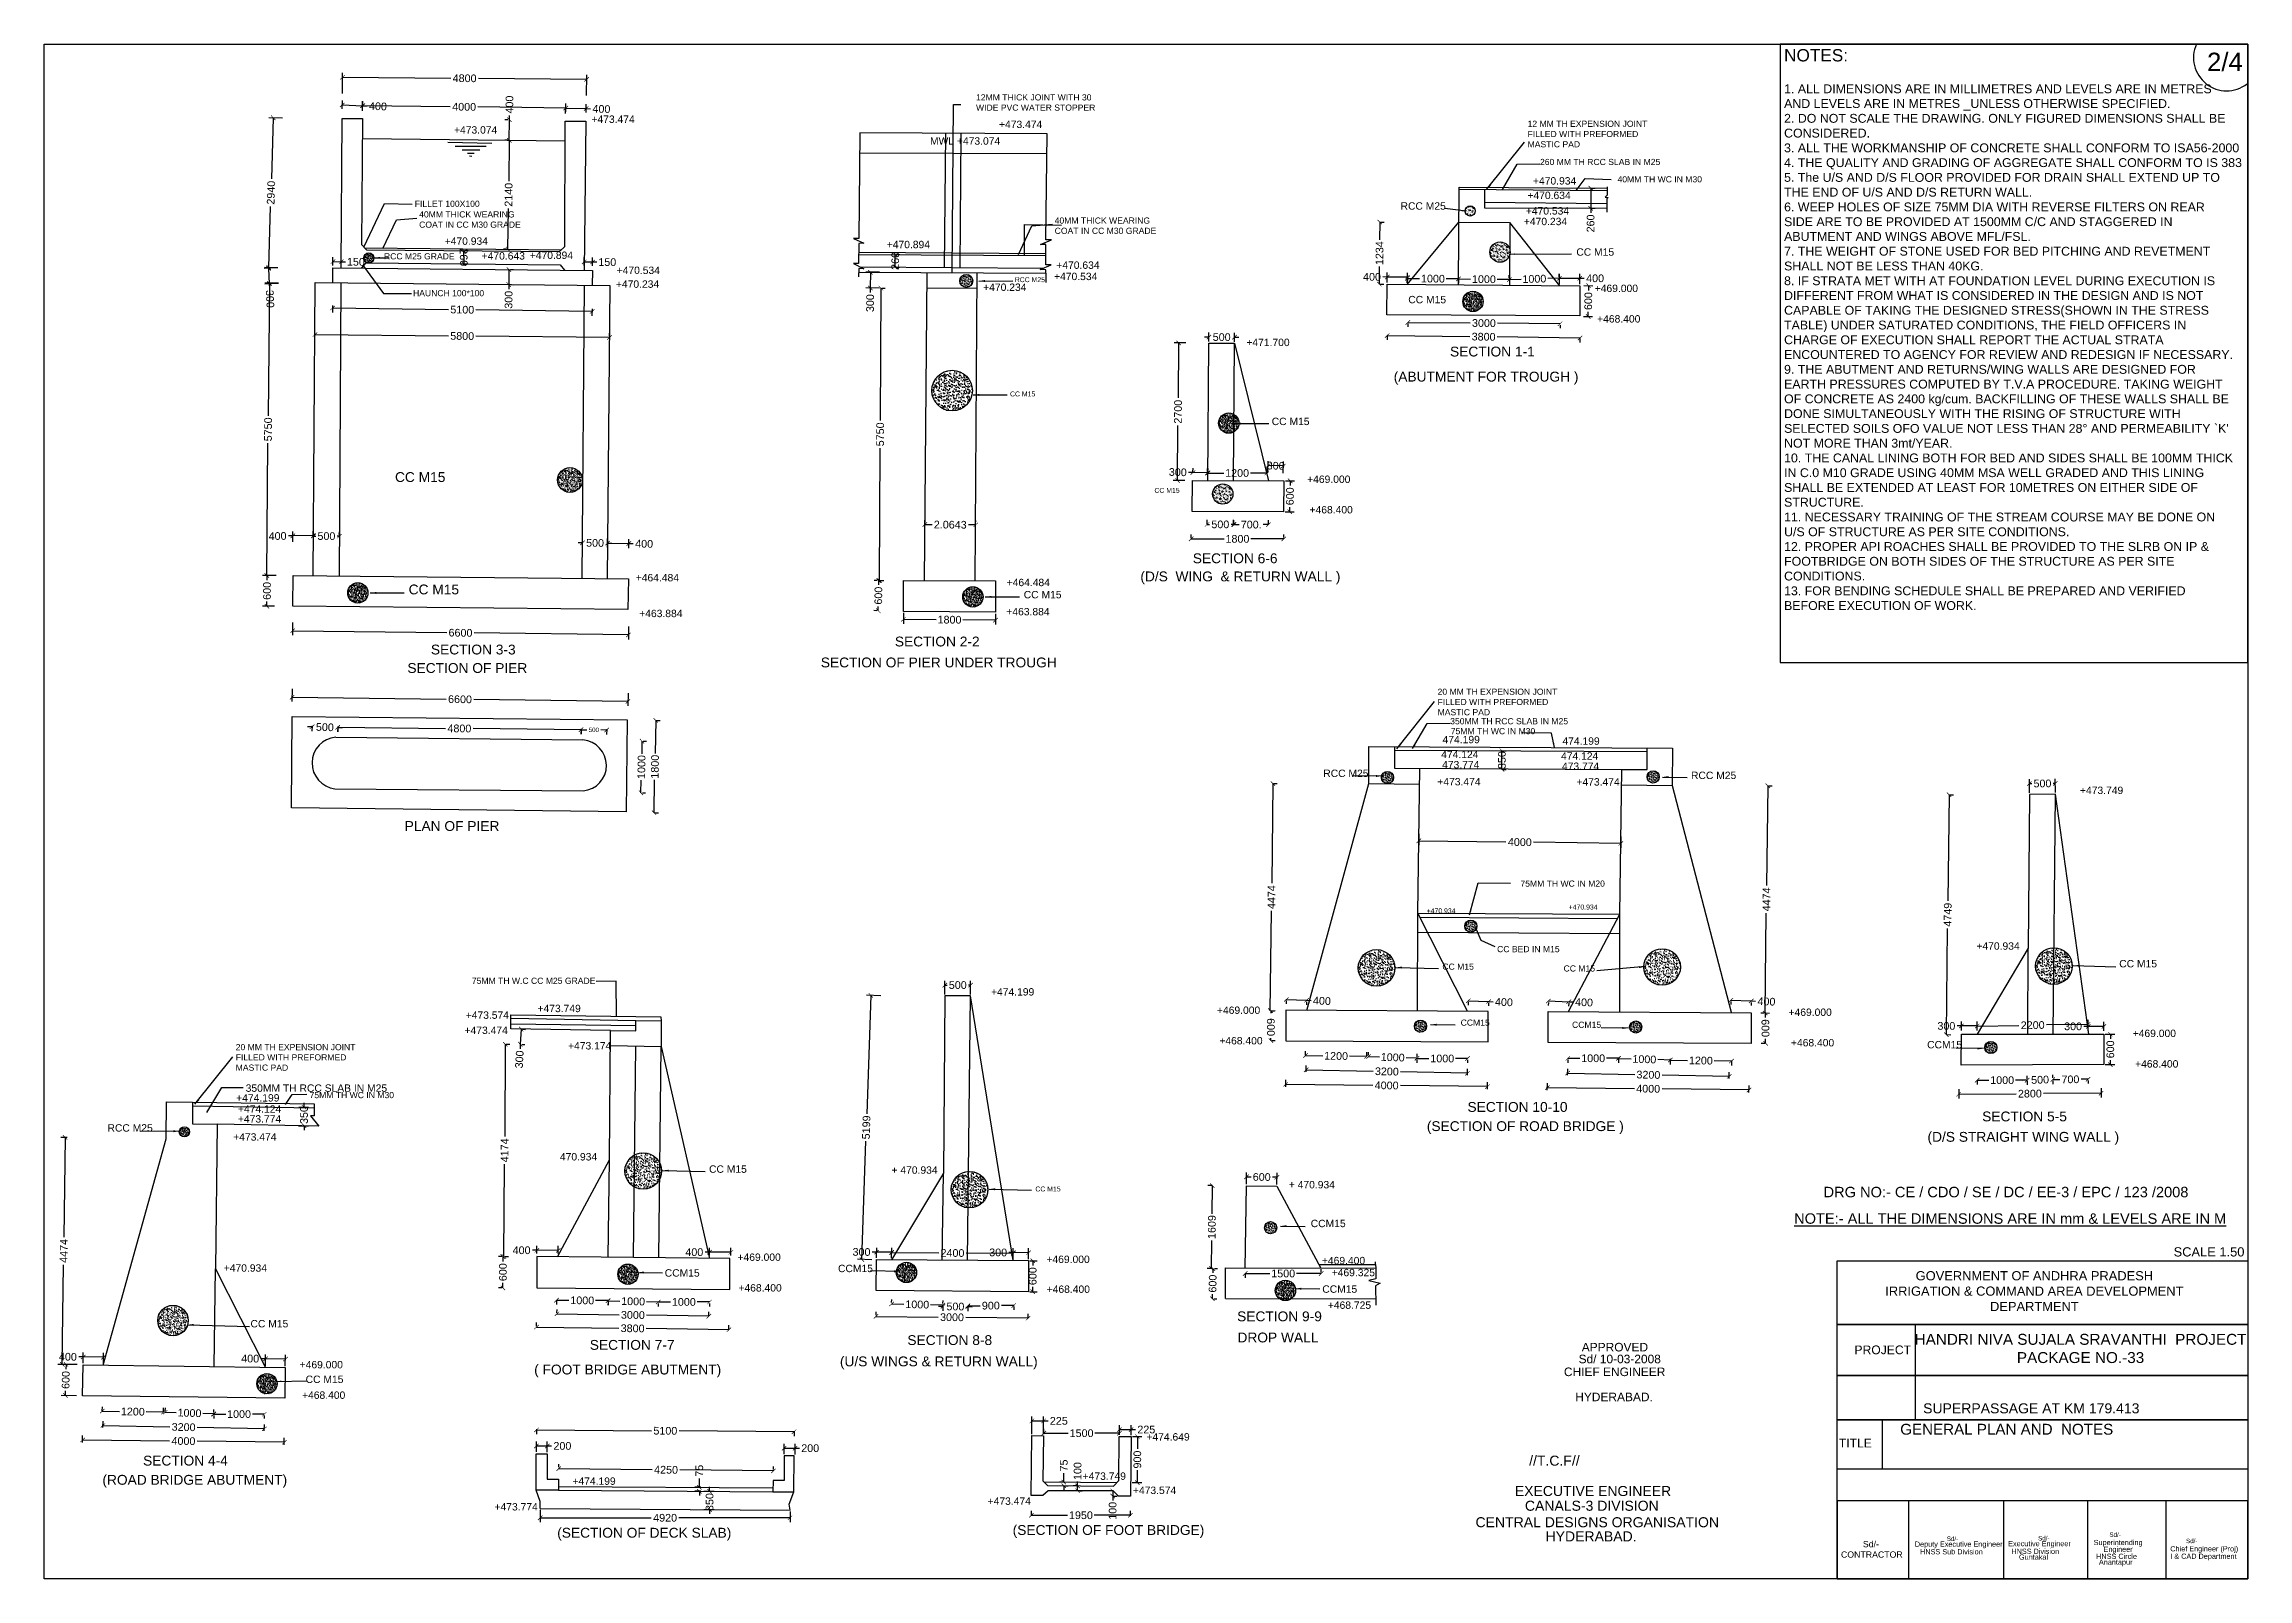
# Model space of a CAD drawing. Header units: inches. Extents: x 19380.6 to 19470.2, y 19430.7 to 19493.1.
import ezdxf

# ---------------------------------------------------------------- set-up
doc = ezdxf.new("R2010")
doc.units = ezdxf.units.IN
doc.header["$MEASUREMENT"] = 0
doc.layers.add('DRAWING', color=7, linetype='Continuous')
doc.layers.add('TEXT', color=255, linetype='Continuous')
doc.layers.get('0').off()
doc.styles.get("Standard").update_dxf_attribs({"font": 'arial.ttf'})
doc.dimstyles.get("Standard").update_dxf_attribs({"dimtxt": 0.18, "dimasz": 0.18, "dimexe": 0.18, "dimexo": 0.0625, "dimgap": 0.09, "dimtad": 0, "dimdec": 4, "dimzin": 0, "dimdsep": 46, "dimtxsty": 'Standard', "dimblk": 'ARCHTICK', "dimblk1": 'DOT', "dimblk2": 'ARCHTICK', "dimcen": 0.09, "dimadec": 0, "dimazin": 0, "dimtfac": 1, "dimtdec": 4, "dimtofl": 0, "dimtmove": 0, "dimatfit": 3, "dimfxl": 1, "dimtolj": 1, "dimtzin": 0, "dimarcsym": 0})

msp = doc.modelspace()

# ---------------------------------------------------------------- texts
at = {"layer": 'DRAWING'}
for s, height, p in [('2/4', 0.75, (19468.49168, 19491.99876)), ('+473.474', 0.3, (19402.80661, 19489.89587)), (' +473.074', 0.3, (19397.10249, 19489.45952)), ('MWL +473.074', 0.3, (19416.5715, 19489.01024)), ('+473.474', 0.3, (19419.37619, 19489.68472)), ('+470.934', 0.3, (19441.08616, 19487.38811)), ('RCC M25', 0.3, (19435.70249, 19486.36683)), ('+470.634', 0.3, (19440.86117, 19486.79775)), ('+470.234', 0.3, (19440.71546, 19485.73677)), ('+470.534', 0.3, (19440.79487, 19486.16852)), ('+470.934', 0.3, (19396.83956, 19484.93838)), ('+470.894', 0.3, (19414.81206, 19484.79998)), ('CC M15', 0.3, (19442.84866, 19484.49455)), ('RCC M25 GRADE', 0.25, (19394.37157, 19484.34452)), ('+470.643', 0.3, (19398.34254, 19484.33801)), ('+470.894', 0.3, (19400.29928, 19484.36416)), ('+470.534', 0.3, (19403.83166, 19483.75143)), ('+470.634', 0.3, (19421.70649, 19483.96094)), ('HAUNCH 100*100', 0.25, (19395.5522, 19482.84711)), ('+470.234', 0.3, (19403.80072, 19483.19034)), ('+470.234', 0.3, (19418.73343, 19483.06402)), ('RCC M25', 0.2, (19420.01876, 19483.42045)), ('+470.534', 0.3, (19421.6147, 19483.50286)), ('+469.000', 0.3, (19443.59682, 19483.01765)), ('CC M15', 0.3, (19436.01671, 19482.5606)), ('+468.400', 0.3, (19443.69425, 19481.77717)), ('+471.700', 0.3, (19429.4334, 19480.8202)), ('SECTION 1-1', 0.4, (19437.71447, 19480.39746)), ('(ABUTMENT FOR TROUGH )', 0.4, (19435.42404, 19479.37784)), ('CC M15', 0.2, (19419.82545, 19478.77412)), ('CC M15', 0.3, (19430.4644, 19477.60771)), ('CC M15', 0.4, (19394.82076, 19475.29442)), ('CC M15', 0.2, (19425.69655, 19474.85349)), ('+469.000', 0.3, (19431.90411, 19475.2569)), ('+468.400', 0.3, (19432.00154, 19474.01642)), ('SECTION 6-6', 0.4, (19427.25478, 19471.99097)), ('(D/S  WING  & RETURN WALL )', 0.4, (19425.12479, 19471.25529)), ('CC M15', 0.4, (19395.37517, 19470.72479)), ('CC M15', 0.3, (19420.38226, 19470.56426)), ('SECTION 3-3', 0.4, (19396.27942, 19468.28207)), ('SECTION 2-2', 0.4, (19415.14312, 19468.60833)), ('SECTION OF PIER', 0.4, (19395.32398, 19467.53109)), ('SECTION OF PIER UNDER TROUGH', 0.4, (19412.13199, 19467.75694)), ('474.124', 0.3, (19437.35497, 19464.06651)), ('474.199', 0.3, (19437.41114, 19464.6727)), ('474.124', 0.3, (19442.22741, 19464.00421)), ('474.199', 0.3, (19442.28359, 19464.6104)), ('RCC M25', 0.3, (19432.56032, 19463.29923)), ('473.774', 0.3, (19437.39198, 19463.64975)), ('473.774', 0.3, (19442.26443, 19463.58746)), ('RCC M25', 0.3, (19447.51185, 19463.21629)), ('+473.474', 0.3, (19437.19649, 19462.95848)), ('+473.474', 0.3, (19442.85254, 19462.95165)), ('+473.749', 0.3, (19463.32548, 19462.60724)), ('PLAN OF PIER', 0.4, (19395.21418, 19461.1068)), ('+470.934', 0.2, (19436.76362, 19457.75663)), ('+470.934', 0.2, (19442.53913, 19457.91174)), ('CC BED IN M15', 0.25, (19439.62813, 19456.17625)), ('+470.934', 0.3, (19459.11474, 19456.27671)), ('CC M15', 0.25, (19437.40287, 19455.46419)), ('CC M15', 0.25, (19442.3297, 19455.39024)), ('CC M15', 0.3, (19464.92141, 19455.55953)), ('+474.199', 0.3, (19419.05122, 19454.41393)), ('+473.574', 0.3, (19397.6943, 19453.4684)), ('+473.749', 0.3, (19400.61324, 19453.73938)), ('+469.000', 0.3, (19428.23733, 19453.66758)), ('CCM15', 0.25, (19438.14569, 19453.188)), ('+469.000', 0.3, (19451.47629, 19453.58629)), ('+473.474', 0.3, (19397.64658, 19452.85226)), ('+473.174', 0.3, (19401.85424, 19452.22164)), ('+468.400', 0.3, (19428.33475, 19452.4271)), ('CCM15', 0.25, (19442.67437, 19453.10023)), ('+468.400', 0.3, (19451.57372, 19452.34581)), ('CCM15', 0.3, (19457.11137, 19452.26673)), ('+469.000', 0.3, (19465.46931, 19452.72651)), ('+468.400', 0.3, (19465.56674, 19451.48603)), ('+474.199', 0.3, (19388.36281, 19450.10369)), ('+474.124', 0.3, (19388.4348, 19449.65287)), ('SECTION 10-10', 0.4, (19438.42392, 19449.68434)), ('RCC M25', 0.3, (19383.13049, 19448.88195)), ('+473.774', 0.3, (19388.43184, 19449.24942)), ('(SECTION OF ROAD BRIDGE )', 0.4, (19436.77098, 19448.90371)), ('SECTION 5-5', 0.4, (19459.34887, 19449.29802)), ('+473.474', 0.3, (19388.24213, 19448.51522)), ('(D/S STRAIGHT WING WALL )', 0.4, (19457.12635, 19448.46899)), ('470.934', 0.3, (19401.52399, 19447.70812)), ('CC M15', 0.3, (19407.58778, 19447.20785)), ('+ 470.934', 0.3, (19415.00485, 19447.16878)), ('CC M15', 0.2, (19420.85695, 19446.44947)), ('+ 470.934', 0.3, (19431.15881, 19446.5748)), ('CCM15', 0.3, (19432.05044, 19444.99699)), ('+469.000', 0.3, (19408.74507, 19443.62653)), ('+469.000', 0.3, (19421.30529, 19443.53958)), ('+469.400', 0.3, (19432.50352, 19443.4877)), ('+470.934', 0.3, (19387.8561, 19443.18728)), ('CCM15', 0.3, (19405.78661, 19442.98621)), ('+468.400', 0.3, (19408.78285, 19442.37961)), ('CCM15', 0.3, (19412.83101, 19443.1681)), ('+469.325', 0.3, (19432.90272, 19443.00135)), ('+468.400', 0.3, (19421.31416, 19442.32492)), ('CCM15', 0.3, (19432.51975, 19442.3294)), ('+468.725', 0.3, (19432.7457, 19441.6763)), ('CC M15', 0.3, (19388.94435, 19440.92142)), ('SECTION 9-9', 0.4, (19429.05775, 19441.17048)), ('SECTION 7-7', 0.4, (19402.73879, 19440.01038)), ('SECTION 8-8', 0.4, (19415.65144, 19440.20462)), ('DROP WALL', 0.4, (19429.07209, 19440.31123)), ('+469.000', 0.3, (19390.94225, 19439.25739)), ('( FOOT BRIDGE ABUTMENT)', 0.4, (19400.47837, 19439.00819)), ('(U/S WINGS & RETURN WALL)', 0.4, (19412.90844, 19439.3384)), ('+468.400', 0.3, (19391.03968, 19438.01691)), ('CC M15', 0.3, (19391.18581, 19438.66147)), ('+474.649', 0.3, (19425.37027, 19436.32049)), ('SECTION 4-4', 0.4, (19384.57745, 19435.30426)), ('(ROAD BRIDGE ABUTMENT)', 0.4, (19382.9245, 19434.52364)), ('+474.199', 0.3, (19402.03259, 19434.52072)), ('+473.749', 0.3, (19422.77774, 19434.72494)), ('+473.774', 0.3, (19398.8654, 19433.4774)), ('+473.474', 0.3, (19418.91356, 19433.70788)), ('+473.574', 0.3, (19424.82149, 19434.1474)), ('(SECTION OF FOOT BRIDGE)', 0.4, (19419.93234, 19432.48321)), ('(SECTION OF DECK SLAB)', 0.4, (19401.41473, 19432.37239))]:
    msp.add_text(s, height=height, dxfattribs=at).set_placement(p)
at = {"layer": 'DRAWING', "attachment_point": 1}
for s, insert, char_height, width in [("{\\H1.3889x;NOTES: } \\P\\P1. ALL DIMENSIONS ARE IN MILLIMETRES AND LEVELS ARE IN METRES AND LEVELS ARE IN METRES _UNLESS OTHERWISE SPECIFIED. \\P2. DO NOT SCALE THE DRAWING. ONLY FIGURED DIMENSIONS SHALL BE CONSIDERED. \\P3. ALL THE WORKMANSHIP OF CONCRETE SHALL CONFORM TO ISA56-2000 \\P4. THE QUALITY AND GRADING OF AGGREGATE SHALL CONFORM TO IS 383 \\P5. The U/S AND D/S FLOOR PROVIDED FOR DRAIN SHALL EXTEND UP TO THE END OF U/S AND D/S RETURN WALL. \\P6. WEEP HOLES OF SIZE 75MM DIA WITH REVERSE FILTERS ON REAR SIDE ARE TO BE PROVIDED AT 1500MM C/C AND STAGGERED IN ABUTMENT AND WINGS ABOVE MFL/FSL. \\P7. THE WEIGHT OF STONE USED FOR BED PITCHING AND REVETMENT SHALL NOT BE LESS THAN 40KG. \\P8. IF STRATA MET WITH AT FOUNDATION LEVEL DURING EXECUTION IS DIFFERENT FROM WHAT IS CONSIDERED IN THE DESIGN AND IS NOT CAPABLE OF TAKING THE DESIGNED STRESS(SHOWN IN THE STRESS TABLE) UNDER SATURATED CONDITIONS, THE FIELD OFFICERS IN CHARGE OF EXECUTION SHALL REPORT THE ACTUAL STRATA ENCOUNTERED TO AGENCY FOR REVIEW AND REDESIGN IF NECESSARY. \\P9. THE ABUTMENT AND RETURNS/WING WALLS ARE DESIGNED FOR EARTH PRESSURES COMPUTED BY T.V.A PROCEDURE. TAKING WEIGHT OF CONCRETE AS 2400 kg/cum. BACKFILLING OF THESE WALLS SHALL BE DONE SIMULTANEOUSLY WITH THE RISING OF STRUCTURE WITH SELECTED SOILS OFO VALUE NOT LESS THAN 28° AND PERMEABILITY `K' NOT MORE THAN 3mt/YEAR. \\P10. THE CANAL LINING BOTH FOR BED AND SIDES SHALL BE 100MM THICK IN C.0 M10 GRADE USING 40MM MSA WELL GRADED AND THIS LINING SHALL BE EXTENDED AT LEAST FOR 10METRES ON EITHER SIDE OF STRUCTURE. \\P11. NECESSARY TRAINING OF THE STREAM COURSE MAY BE DONE ON U/S OF STRUCTURE AS PER SITE CONDITIONS. \\P12. PROPER API ROACHES SHALL BE PROVIDED TO THE SLRB ON IP & FOOTBRIDGE ON BOTH SIDES OF THE STRUCTURE AS PER SITE CONDITIONS. \\P13. FOR BENDING SCHEDULE SHALL BE PREPARED AND VERIFIED BEFORE EXECUTION OF WORK. ", (19451.29519, 19492.89505), 0.36012461, 18.2892918), ('12MM THICK JOINT WITH 30\\PWIDE PVC WATER STOPPER', (19418.44236, 19491.05771), 0.25, 5.2943335), ('12 MM TH EXPENSION JOINT \\PFILLED WITH PREFORMED \\PMASTIC PAD ', (19440.86761, 19489.98417), 0.25, 9.4471801), ('260 MM TH RCC SLAB IN M25', (19441.3717, 19488.4316), 0.25, 6.0409175), ('40MM TH WC IN M30', (19444.52402, 19487.72693), 0.25, 4.7497365), ('FILLET 100X100', (19395.62269, 19486.73119), 0.25, 4.7497365), ('40MM THICK WEARING \\PCOAT IN CC M30 GRADE', (19395.80125, 19486.29965), 0.25, 4.7497365), ('40MM THICK WEARING \\PCOAT IN CC M30 GRADE', (19421.64018, 19486.04905), 0.25, 4.7497365), ('+464.484', (19404.6073, 19471.55476), 0.3, 5.0239871), ('+464.484', (19419.68789, 19471.35916), 0.3, 5.0239871), ('+463.884', (19404.74829, 19470.09899), 0.3, 4.8030238), ('+463.884', (19419.67425, 19470.17343), 0.3, 4.8030238), ('20 MM TH EXPENSION JOINT \\PFILLED WITH PREFORMED \\PMASTIC PAD ', (19437.20858, 19466.89202), 0.25, 8.0000663), ('350MM TH RCC SLAB IN M25', (19437.71975, 19465.69299), 0.25, 6.7685486), ('75MM TH WC IN M30', (19437.74421, 19465.28927), 0.25, 4.7497365), ('75MM TH WC IN M20', (19440.57633, 19459.09061), 0.25, 4.7497365), ('75MM TH W.C CC M25 GRADE', (19397.94376, 19455.13933), 0.25, 4.7497365), ('20 MM TH EXPENSION JOINT \\PFILLED WITH PREFORMED \\PMASTIC PAD ', (19388.34315, 19452.44221), 0.25, 7.1569672), ('350MM TH RCC SLAB IN M25', (19388.74811, 19450.80042), 0.3, 7.1499109), ('75MM TH WC IN M30', (19391.34636, 19450.49177), 0.25, 4.7497365)]:
    msp.add_mtext(s, dxfattribs=dict(at, insert=insert, char_height=char_height, width=width))
at = {"layer": 'TEXT', "color": 7}
msp.add_text('%%UNOTE:- ALL THE DIMENSIONS ARE IN mm & LEVELS ARE IN M', height=0.4246452, dxfattribs=at).set_placement((19451.70503, 19445.13463))
at = {"layer": 'TEXT'}
for s, height, p in [(' APPROVED', 0.347439, (19442.93455, 19439.94419)), ('CHIEF ENGINEER', 0.3474387, (19442.34389, 19438.94124)), ('Sd/ 10-03-2008', 0.3474387, (19442.94087, 19439.46322)), ('HYDERABAD.', 0.347439, (19442.80467, 19437.91928)), ('SUPERPASSAGE AT KM 179.413', 0.4075648, (19456.94842, 19437.42669)), ('//T.C.F//', 0.407426, (19440.9297, 19435.29899)), ('EXECUTIVE ENGINEER', 0.4074258, (19440.34845, 19434.0648)), ('CANALS-3 DIVISION', 0.4074258, (19440.75859, 19433.46586)), ('CENTRAL DESIGNS ORGANISATION', 0.4074258, (19438.75204, 19432.79654)), ('HYDERABAD.', 0.407426, (19441.59863, 19432.22017)), ('Deputy Executive Engineer', 0.211722, (19456.61166, 19432.00451)), ('HNSS Sub Division', 0.211722, (19456.82479, 19431.69327)), ('Sd/-', 0.180549, (19457.91258, 19432.2388)), (' Executive Engineer', 0.211722, (19460.32348, 19432.02333)), ('HNSS Division', 0.211722, (19460.53661, 19431.71209)), ('Sd/-', 0.180549, (19461.6244, 19432.25762)), ('Superintending ', 0.211722, (19463.88237, 19432.07032)), ('Sd/-', 0.180549, (19464.52431, 19432.40501)), ('Chief Engineer (Proj)', 0.211722, (19466.99661, 19431.81427)), ('Sd/-', 0.180549, (19467.63855, 19432.14896)), ('Guntakal', 0.211722, (19460.84531, 19431.47649)), ('HNSS Circle', 0.211722, (19463.98405, 19431.50743)), ('Anantapur', 0.211722, (19464.09622, 19431.27183)), ('I & CAD Department', 0.211722, (19466.99667, 19431.51075))]:
    msp.add_text(s, height=height, dxfattribs=at).set_placement(p)
at = {"layer": 'TEXT', "color": 7}
for s, insert, char_height, width, attachment_point in [('DRG NO:- CE / CDO / SE / DC / EE-3 / EPC / 123 /2008', (19452.90185, 19446.63669), 0.4246452, 23.0055423, 1), ('SCALE 1.50', (19468.57235, 19443.98951), 0.374611, 2.8588162, 5), ('GOVERNMENT OF ANDHRA PRADESH\\PIRRIGATION & COMMAND AREA DEVELOPMENT DEPARTMENT', (19461.47157, 19442.3964), 0.3746114, 14.3984646, 5), ('PROJECT', (19454.15736, 19440.18521), 0.35287, 2.8678689, 1), ('TITLE', (19453.52414, 19436.39254), 0.35287, 2.8678689, 1), ('GENERAL PLAN AND  NOTES', (19456.0164, 19437.00088), 0.4410875, 13.4455437, 1), ('         Sd/-\\PCONTRACTOR', (19453.6091, 19431.89631), 0.2547357, 3.7924927, 4)]:
    msp.add_mtext(s, dxfattribs=dict(at, insert=insert, char_height=char_height, width=width, attachment_point=attachment_point))
at = {"layer": 'TEXT'}
for s, insert, char_height, width, attachment_point in [('HANDRI NIVA SUJALA SRAVANTHI  PROJECT\\PPACKAGE NO.-33', (19463.34901, 19440.65837), 0.4446162, 19.0549788, 2), ('Engineer', (19464.28247, 19432.0067), 0.211722, 1.2228461, 1)]:
    msp.add_mtext(s, dxfattribs=dict(at, insert=insert, char_height=char_height, width=width, attachment_point=attachment_point))

# ---------------------------------------------------------------- blocks, each defined once
blk = doc.blocks.new('_ArchTick')
at = {"color": 0, "linetype": 'ByBlock', "const_width": 0.15}
blk.add_lwpolyline([(-0.5, -0.5), (0.5, 0.5)], dxfattribs=at)
blk = doc.blocks.new('*D2')
at = {"layer": 'Defpoints', "color": 0, "transparency": 16777216}
for p in [(19393.497, 19490.317), (19401.758, 19490.215), (19401.761, 19490.497)]:
    blk.add_point(p, dxfattribs=at)
at = {"layer": 'DRAWING', "color": 0, "lineweight": -2, "transparency": 16777216}
for p, q in [((19393.498, 19490.379), (19393.503, 19490.779)), ((19393.501, 19490.599), (19397.069, 19490.555)), ((19401.761, 19490.497), (19398.193, 19490.541)), ((19401.758, 19490.277), (19401.763, 19490.677))]:
    blk.add_line(p, q, dxfattribs=at)
at = {"layer": 'DRAWING', "color": 0, "lineweight": -2, "transparency": 16777216, "xscale": 0.18, "yscale": 0.18, "zscale": 0.18}
for p, rotation in [((19393.501, 19490.599), 179.2928630351142), ((19401.761, 19490.497), 359.2928630351142)]:
    blk.add_blockref('_ArchTick', p, dxfattribs=dict(at, rotation=rotation))
at = {"layer": 'DRAWING', "color": 0, "transparency": 16777216, "insert": (19397.631, 19490.548), "char_height": 0.3125, "attachment_point": 5, "rotation": 359.29286}
blk.add_mtext('\\A1;4000', dxfattribs=at)
blk = doc.blocks.new('*D3')
at = {"layer": 'Defpoints', "color": 0, "transparency": 16777216}
for p in [(19401.758, 19490.277), (19402.586, 19490.255), (19402.592, 19490.478)]:
    blk.add_point(p, dxfattribs=at)
at = {"layer": 'DRAWING', "color": 0, "lineweight": -2, "transparency": 16777216}
for p, q in [((19401.76, 19490.34), (19401.769, 19490.679)), ((19401.764, 19490.499), (19402.592, 19490.478)), ((19402.588, 19490.318), (19402.597, 19490.658)), ((19402.592, 19490.478), (19402.772, 19490.473))]:
    blk.add_line(p, q, dxfattribs=at)
at = {"layer": 'DRAWING', "color": 0, "lineweight": -2, "transparency": 16777216, "xscale": 0.18, "yscale": 0.18, "zscale": 0.18}
for p, rotation in [((19401.764, 19490.499), 178.4938574049601), ((19402.592, 19490.478), 358.4938574049601)]:
    blk.add_blockref('_ArchTick', p, dxfattribs=dict(at, rotation=rotation))
at = {"layer": 'DRAWING', "color": 0, "transparency": 16777216, "insert": (19403.213, 19490.461), "char_height": 0.3125, "attachment_point": 5, "rotation": 358.49386}
blk.add_mtext('\\A1;400', dxfattribs=at)
blk = doc.blocks.new('*D4')
at = {"layer": 'Defpoints', "color": 0, "transparency": 16777216}
for p in [(19392.665, 19490.41), (19393.498, 19490.379), (19393.506, 19490.592)]:
    blk.add_point(p, dxfattribs=at)
at = {"layer": 'DRAWING', "color": 0, "lineweight": -2, "transparency": 16777216}
for p, q in [((19392.668, 19490.473), (19392.68, 19490.803)), ((19392.673, 19490.623), (19393.506, 19490.592)), ((19393.501, 19490.442), (19393.513, 19490.772)), ((19393.506, 19490.592), (19393.686, 19490.585))]:
    blk.add_line(p, q, dxfattribs=at)
at = {"layer": 'DRAWING', "color": 0, "lineweight": -2, "transparency": 16777216, "xscale": 0.18, "yscale": 0.18, "zscale": 0.18}
for p, rotation in [((19392.673, 19490.623), 177.8758374691539), ((19393.506, 19490.592), 357.8758374691539)]:
    blk.add_blockref('_ArchTick', p, dxfattribs=dict(at, rotation=rotation))
at = {"layer": 'DRAWING', "color": 0, "transparency": 16777216, "insert": (19394.127, 19490.569), "char_height": 0.3125, "attachment_point": 5, "rotation": 357.87584}
blk.add_mtext('\\A1;400', dxfattribs=at)
blk = doc.blocks.new('*D5')
at = {"layer": 'Defpoints', "color": 0, "transparency": 16777216}
for p in [(19402.611, 19491.665), (19392.683, 19491.026), (19402.605, 19490.94)]:
    blk.add_point(p, dxfattribs=at)
at = {"layer": 'DRAWING', "color": 0, "lineweight": -2, "transparency": 16777216}
for p, q in [((19392.684, 19491.088), (19392.691, 19491.931)), ((19392.689, 19491.751), (19397.088, 19491.713)), ((19402.611, 19491.665), (19398.213, 19491.703)), ((19402.606, 19491.002), (19402.613, 19491.845))]:
    blk.add_line(p, q, dxfattribs=at)
at = {"layer": 'DRAWING', "color": 0, "lineweight": -2, "transparency": 16777216, "xscale": 0.18, "yscale": 0.18, "zscale": 0.18}
for p, rotation in [((19392.689, 19491.751), 179.503427276695), ((19402.611, 19491.665), 359.503427276695)]:
    blk.add_blockref('_ArchTick', p, dxfattribs=dict(at, rotation=rotation))
at = {"layer": 'DRAWING', "color": 0, "transparency": 16777216, "insert": (19397.65, 19491.708), "char_height": 0.3125, "attachment_point": 5, "rotation": 359.50343}
blk.add_mtext('\\A1;4800', dxfattribs=at)
blk = doc.blocks.new('*D6')
at = {"layer": 'Defpoints', "color": 0, "transparency": 16777216}
for p in [(19390.303, 19490.089), (19389.69, 19484.013), (19390.123, 19484)]:
    blk.add_point(p, dxfattribs=at)
at = {"layer": 'DRAWING', "color": 0, "lineweight": -2, "transparency": 16777216}
for p, q in [((19390.24, 19490.091), (19389.689, 19490.107)), ((19389.869, 19490.102), (19389.796, 19487.616)), ((19389.69, 19484.013), (19389.763, 19486.499)), ((19390.061, 19484.002), (19389.51, 19484.018))]:
    blk.add_line(p, q, dxfattribs=at)
at = {"layer": 'DRAWING', "color": 0, "lineweight": -2, "transparency": 16777216, "xscale": 0.18, "yscale": 0.18, "zscale": 0.18}
for p, rotation in [((19389.869, 19490.102), 88.3096400807741), ((19389.69, 19484.013), 268.3096400807742)]:
    blk.add_blockref('_ArchTick', p, dxfattribs=dict(at, rotation=rotation))
at = {"layer": 'DRAWING', "color": 0, "transparency": 16777216, "insert": (19389.779, 19487.057), "char_height": 0.3125, "attachment_point": 5, "rotation": 88.30964}
blk.add_mtext('\\A1;2940', dxfattribs=at)
blk = doc.blocks.new('*D7')
at = {"layer": 'Defpoints', "color": 0, "transparency": 16777216}
for p in [(19390.123, 19484), (19389.71, 19483.352), (19390.153, 19483.373)]:
    blk.add_point(p, dxfattribs=at)
at = {"layer": 'DRAWING', "color": 0, "lineweight": -2, "transparency": 16777216}
for p, q in [((19390.061, 19483.997), (19389.501, 19483.97)), ((19389.681, 19483.979), (19389.71, 19483.352)), ((19390.09, 19483.37), (19389.531, 19483.343)), ((19389.71, 19483.352), (19389.719, 19483.172))]:
    blk.add_line(p, q, dxfattribs=at)
at = {"layer": 'DRAWING', "color": 0, "lineweight": -2, "transparency": 16777216, "xscale": 0.18, "yscale": 0.18, "zscale": 0.18}
for p, rotation in [((19389.681, 19483.979), 92.70290859629252), ((19389.71, 19483.352), 272.7029085962925)]:
    blk.add_blockref('_ArchTick', p, dxfattribs=dict(at, rotation=rotation))
at = {"layer": 'DRAWING', "color": 0, "transparency": 16777216, "insert": (19389.739, 19482.738), "char_height": 0.3125, "attachment_point": 5, "rotation": 272.70291}
blk.add_mtext('\\A1;300', dxfattribs=at)
blk = doc.blocks.new('*D8')
at = {"layer": 'Defpoints', "color": 0, "transparency": 16777216}
for p in [(19389.711, 19483.376), (19390.153, 19483.373), (19390.051, 19471.49)]:
    blk.add_point(p, dxfattribs=at)
at = {"layer": 'DRAWING', "color": 0, "lineweight": -2, "transparency": 16777216}
for p, q in [((19390.09, 19483.373), (19389.531, 19483.378)), ((19389.711, 19483.376), (19389.665, 19477.991)), ((19389.609, 19471.494), (19389.655, 19476.879)), ((19389.989, 19471.491), (19389.429, 19471.496))]:
    blk.add_line(p, q, dxfattribs=at)
at = {"layer": 'DRAWING', "color": 0, "lineweight": -2, "transparency": 16777216, "xscale": 0.18, "yscale": 0.18, "zscale": 0.18}
for p, rotation in [((19389.711, 19483.376), 89.51036814043715), ((19389.609, 19471.494), 269.5103681404371)]:
    blk.add_blockref('_ArchTick', p, dxfattribs=dict(at, rotation=rotation))
at = {"layer": 'DRAWING', "color": 0, "transparency": 16777216, "insert": (19389.66, 19477.435), "char_height": 0.3125, "attachment_point": 5, "rotation": 89.51037}
blk.add_mtext('\\A1;5750', dxfattribs=at)
blk = doc.blocks.new('*D9')
at = {"layer": 'Defpoints', "color": 0, "transparency": 16777216}
for p in [(19389.989, 19471.491), (19389.615, 19470.244), (19389.989, 19470.244)]:
    blk.add_point(p, dxfattribs=at)
at = {"layer": 'DRAWING', "color": 0, "lineweight": -2, "transparency": 16777216}
for p, q in [((19389.926, 19471.491), (19389.435, 19471.491)), ((19389.615, 19471.491), (19389.615, 19471.303)), ((19389.926, 19470.244), (19389.435, 19470.244)), ((19389.615, 19470.244), (19389.615, 19470.432))]:
    blk.add_line(p, q, dxfattribs=at)
at = {"layer": 'DRAWING', "color": 0, "lineweight": -2, "transparency": 16777216, "xscale": 0.18, "yscale": 0.18, "zscale": 0.18}
for p, rotation in [((19389.615, 19471.491), 90), ((19389.615, 19470.244), 270)]:
    blk.add_blockref('_ArchTick', p, dxfattribs=dict(at, rotation=rotation))
at = {"layer": 'DRAWING', "color": 0, "transparency": 16777216, "insert": (19389.615, 19470.867), "char_height": 0.3125, "attachment_point": 5, "rotation": 90}
blk.add_mtext('\\A1;600', dxfattribs=at)
blk = doc.blocks.new('*D10')
at = {"layer": 'Defpoints', "color": 0, "transparency": 16777216}
for p in [(19392.282, 19482.532), (19402.832, 19482.228), (19402.834, 19482.391)]:
    blk.add_point(p, dxfattribs=at)
at = {"layer": 'DRAWING', "color": 0, "lineweight": -2, "transparency": 16777216}
for p, q in [((19392.281, 19482.47), (19392.277, 19482.189)), ((19392.28, 19482.369), (19397, 19482.306)), ((19402.832, 19482.228), (19398.112, 19482.291)), ((19402.833, 19482.328), (19402.829, 19482.048))]:
    blk.add_line(p, q, dxfattribs=at)
at = {"layer": 'DRAWING', "color": 0, "lineweight": -2, "transparency": 16777216, "xscale": 0.18, "yscale": 0.18, "zscale": 0.18}
for p, rotation in [((19392.28, 19482.369), 179.2301940843746), ((19402.832, 19482.228), 359.2301940843747)]:
    blk.add_blockref('_ArchTick', p, dxfattribs=dict(at, rotation=rotation))
at = {"layer": 'DRAWING', "color": 0, "transparency": 16777216, "insert": (19397.556, 19482.299), "char_height": 0.3125, "attachment_point": 5, "rotation": 359.23019}
blk.add_mtext('\\A1;5100', dxfattribs=at)
blk = doc.blocks.new('*D11')
at = {"layer": 'Defpoints', "color": 0, "transparency": 16777216}
for p in [(19391.564, 19481.286), (19403.54, 19481.172), (19403.54, 19481.172)]:
    blk.add_point(p, dxfattribs=at)
at = {"layer": 'DRAWING', "color": 0, "lineweight": -2, "transparency": 16777216}
for p, q in [((19391.564, 19481.286), (19396.996, 19481.234)), ((19391.565, 19481.349), (19391.566, 19481.466)), ((19403.54, 19481.172), (19398.108, 19481.224)), ((19403.54, 19481.234), (19403.542, 19481.352))]:
    blk.add_line(p, q, dxfattribs=at)
at = {"layer": 'DRAWING', "color": 0, "lineweight": -2, "transparency": 16777216, "xscale": 0.18, "yscale": 0.18, "zscale": 0.18}
for p, rotation in [((19391.564, 19481.286), 179.4531079921506), ((19403.54, 19481.172), 359.4531079921505)]:
    blk.add_blockref('_ArchTick', p, dxfattribs=dict(at, rotation=rotation))
at = {"layer": 'DRAWING', "color": 0, "transparency": 16777216, "insert": (19397.552, 19481.229), "char_height": 0.3125, "attachment_point": 5, "rotation": 359.45311}
blk.add_mtext('\\A1;5800', dxfattribs=at)
blk = doc.blocks.new('*D12')
at = {"layer": 'Defpoints', "color": 0, "transparency": 16777216}
for p in [(19391.506, 19473.097), (19392.556, 19473.09), (19392.556, 19473.09)]:
    blk.add_point(p, dxfattribs=at)
at = {"layer": 'DRAWING', "color": 0, "lineweight": -2, "transparency": 16777216}
for p, q in [((19391.507, 19473.159), (19391.507, 19473.277)), ((19392.556, 19473.153), (19392.557, 19473.27)), ((19391.506, 19473.097), (19391.596, 19473.096)), ((19392.556, 19473.09), (19392.466, 19473.091))]:
    blk.add_line(p, q, dxfattribs=at)
at = {"layer": 'DRAWING', "color": 0, "lineweight": -2, "transparency": 16777216, "xscale": 0.18, "yscale": 0.18, "zscale": 0.18}
for p, rotation in [((19391.506, 19473.097), 179.627715274961), ((19392.556, 19473.09), 359.627715274961)]:
    blk.add_blockref('_ArchTick', p, dxfattribs=dict(at, rotation=rotation))
at = {"layer": 'DRAWING', "color": 0, "transparency": 16777216, "insert": (19392.031, 19473.093), "char_height": 0.3125, "attachment_point": 5, "rotation": 359.62772}
blk.add_mtext('\\A1;500', dxfattribs=at)
blk = doc.blocks.new('*D13')
at = {"layer": 'Defpoints', "color": 0, "transparency": 16777216}
for p in [(19390.667, 19473.105), (19390.672, 19472.804), (19391.504, 19472.817)]:
    blk.add_point(p, dxfattribs=at)
at = {"layer": 'DRAWING', "color": 0, "lineweight": -2, "transparency": 16777216}
for p, q in [((19390.671, 19472.866), (19390.664, 19473.285)), ((19391.503, 19472.88), (19391.496, 19473.299)), ((19390.667, 19473.105), (19390.487, 19473.102)), ((19391.499, 19473.119), (19390.667, 19473.105))]:
    blk.add_line(p, q, dxfattribs=at)
at = {"layer": 'DRAWING', "color": 0, "lineweight": -2, "transparency": 16777216, "xscale": 0.18, "yscale": 0.18, "zscale": 0.18}
for p, rotation in [((19390.667, 19473.105), 180.9324704872627), ((19391.499, 19473.119), 0.9324704872626198)]:
    blk.add_blockref('_ArchTick', p, dxfattribs=dict(at, rotation=rotation))
at = {"layer": 'DRAWING', "color": 0, "transparency": 16777216, "insert": (19390.046, 19473.095), "char_height": 0.3125, "attachment_point": 5, "rotation": 0.93247}
blk.add_mtext('\\A1;400', dxfattribs=at)
blk = doc.blocks.new('*D14')
at = {"layer": 'Defpoints', "color": 0, "transparency": 16777216}
for p in [(19402.445, 19472.821), (19403.46, 19472.812), (19403.46, 19472.812)]:
    blk.add_point(p, dxfattribs=at)
at = {"layer": 'DRAWING', "color": 0, "lineweight": -2, "transparency": 16777216}
for p, q in [((19402.445, 19472.821), (19402.265, 19472.823)), ((19402.446, 19472.884), (19402.447, 19473.001)), ((19403.46, 19472.812), (19403.64, 19472.81)), ((19403.461, 19472.874), (19403.462, 19472.992))]:
    blk.add_line(p, q, dxfattribs=at)
at = {"layer": 'DRAWING', "color": 0, "lineweight": -2, "transparency": 16777216, "xscale": 0.18, "yscale": 0.18, "zscale": 0.18}
for p, rotation in [((19402.445, 19472.821), 359.4531079920793), ((19403.46, 19472.812), 179.4531079920792)]:
    blk.add_blockref('_ArchTick', p, dxfattribs=dict(at, rotation=rotation))
at = {"layer": 'DRAWING', "color": 0, "transparency": 16777216, "insert": (19402.953, 19472.816), "char_height": 0.3125, "attachment_point": 5, "rotation": 359.45311}
blk.add_mtext('\\A1;500', dxfattribs=at)
blk = doc.blocks.new('*D15')
at = {"layer": 'Defpoints', "color": 0, "transparency": 16777216}
for p in [(19403.458, 19472.563), (19404.323, 19472.545), (19404.328, 19472.794)]:
    blk.add_point(p, dxfattribs=at)
at = {"layer": 'DRAWING', "color": 0, "lineweight": -2, "transparency": 16777216}
for p, q in [((19403.459, 19472.625), (19403.466, 19472.992)), ((19403.463, 19472.812), (19404.328, 19472.794)), ((19404.324, 19472.607), (19404.332, 19472.974)), ((19404.328, 19472.794), (19404.508, 19472.79))]:
    blk.add_line(p, q, dxfattribs=at)
at = {"layer": 'DRAWING', "color": 0, "lineweight": -2, "transparency": 16777216, "xscale": 0.18, "yscale": 0.18, "zscale": 0.18}
for p, rotation in [((19403.463, 19472.812), 178.8195932044525), ((19404.328, 19472.794), 358.8195932044525)]:
    blk.add_blockref('_ArchTick', p, dxfattribs=dict(at, rotation=rotation))
at = {"layer": 'DRAWING', "color": 0, "transparency": 16777216, "insert": (19404.949, 19472.781), "char_height": 0.3125, "attachment_point": 5, "rotation": 358.81959}
blk.add_mtext('\\A1;400', dxfattribs=at)
blk = doc.blocks.new('*D16')
at = {"layer": 'Defpoints', "color": 0, "transparency": 16777216}
for p in [(19390.659, 19469.649), (19404.311, 19469.077), (19404.316, 19469.478)]:
    blk.add_point(p, dxfattribs=at)
at = {"layer": 'DRAWING', "color": 0, "lineweight": -2, "transparency": 16777216}
for p, q in [((19390.658, 19469.587), (19390.652, 19469.068)), ((19390.654, 19469.248), (19396.926, 19469.169)), ((19404.311, 19469.077), (19398.04, 19469.155)), ((19404.316, 19469.416), (19404.309, 19468.897))]:
    blk.add_line(p, q, dxfattribs=at)
at = {"layer": 'DRAWING', "color": 0, "lineweight": -2, "transparency": 16777216, "xscale": 0.18, "yscale": 0.18, "zscale": 0.18}
for p, rotation in [((19390.654, 19469.248), 179.2821448712156), ((19404.311, 19469.077), 359.2821448712156)]:
    blk.add_blockref('_ArchTick', p, dxfattribs=dict(at, rotation=rotation))
at = {"layer": 'DRAWING', "color": 0, "transparency": 16777216, "insert": (19397.483, 19469.162), "char_height": 0.3125, "attachment_point": 5, "rotation": 359.28214}
blk.add_mtext('\\A1;6600', dxfattribs=at)
blk = doc.blocks.new('*D17')
at = {"layer": 'Defpoints', "color": 0, "transparency": 16777216}
for p in [(19399.465, 19489.185), (19399.465, 19489.185), (19399.414, 19484.76)]:
    blk.add_point(p, dxfattribs=at)
at = {"layer": 'DRAWING', "color": 0, "lineweight": -2, "transparency": 16777216}
for p, q in [((19399.403, 19489.186), (19399.285, 19489.187)), ((19399.465, 19489.185), (19399.446, 19487.531)), ((19399.414, 19484.76), (19399.433, 19486.414)), ((19399.352, 19484.76), (19399.234, 19484.762))]:
    blk.add_line(p, q, dxfattribs=at)
at = {"layer": 'DRAWING', "color": 0, "lineweight": -2, "transparency": 16777216, "xscale": 0.18, "yscale": 0.18, "zscale": 0.18}
for p, rotation in [((19399.465, 19489.185), 89.33651226655529), ((19399.414, 19484.76), 269.3365122665553)]:
    blk.add_blockref('_ArchTick', p, dxfattribs=dict(at, rotation=rotation))
at = {"layer": 'DRAWING', "color": 0, "transparency": 16777216, "insert": (19399.44, 19486.972), "char_height": 0.3125, "attachment_point": 5, "rotation": 89.33651}
blk.add_mtext('\\A1;2140', dxfattribs=at)
blk = doc.blocks.new('*D18')
at = {"layer": 'Defpoints', "color": 0, "transparency": 16777216}
for p in [(19399.47, 19490.02), (19399.47, 19490.02), (19399.465, 19489.185)]:
    blk.add_point(p, dxfattribs=at)
at = {"layer": 'DRAWING', "color": 0, "lineweight": -2, "transparency": 16777216}
for p, q in [((19399.47, 19490.02), (19399.471, 19490.2)), ((19399.408, 19490.02), (19399.29, 19490.021)), ((19399.465, 19489.185), (19399.47, 19490.02)), ((19399.403, 19489.185), (19399.285, 19489.186))]:
    blk.add_line(p, q, dxfattribs=at)
at = {"layer": 'DRAWING', "color": 0, "lineweight": -2, "transparency": 16777216, "xscale": 0.18, "yscale": 0.18, "zscale": 0.18}
for p, rotation in [((19399.465, 19489.185), 269.663031146185), ((19399.47, 19490.02), 89.663031146185)]:
    blk.add_blockref('_ArchTick', p, dxfattribs=dict(at, rotation=rotation))
at = {"layer": 'DRAWING', "color": 0, "transparency": 16777216, "insert": (19399.474, 19490.64), "char_height": 0.3125, "attachment_point": 5, "rotation": 89.66303}
blk.add_mtext('\\A1;400', dxfattribs=at)
blk = doc.blocks.new('*D19')
at = {"layer": 'Defpoints', "color": 0, "transparency": 16777216}
for p in [(19402.513, 19484.028), (19402.515, 19484.244), (19402.849, 19484.024)]:
    blk.add_point(p, dxfattribs=at)
at = {"layer": 'DRAWING', "color": 0, "lineweight": -2, "transparency": 16777216}
for p, q in [((19402.514, 19484.09), (19402.517, 19484.424)), ((19402.515, 19484.244), (19402.851, 19484.24)), ((19402.85, 19484.087), (19402.853, 19484.42)), ((19402.851, 19484.24), (19403.031, 19484.239))]:
    blk.add_line(p, q, dxfattribs=at)
at = {"layer": 'DRAWING', "color": 0, "lineweight": -2, "transparency": 16777216, "xscale": 0.18, "yscale": 0.18, "zscale": 0.18}
for p, rotation in [((19402.515, 19484.244), 179.4128454931935), ((19402.851, 19484.24), 359.4128454931935)]:
    blk.add_blockref('_ArchTick', p, dxfattribs=dict(at, rotation=rotation))
at = {"layer": 'DRAWING', "color": 0, "transparency": 16777216, "insert": (19403.451, 19484.234), "char_height": 0.3125, "attachment_point": 5, "rotation": 359.41285}
blk.add_mtext('\\A1;150', dxfattribs=at)
blk = doc.blocks.new('*D20')
at = {"layer": 'Defpoints', "color": 0, "transparency": 16777216}
for p in [(19397.583, 19484.7), (19397.589, 19484.164), (19397.614, 19484.165)]:
    blk.add_point(p, dxfattribs=at)
at = {"layer": 'DRAWING', "color": 0, "lineweight": -2, "transparency": 16777216}
for p, q in [((19397.608, 19484.7), (19397.614, 19484.165)), ((19397.645, 19484.701), (19397.788, 19484.702)), ((19397.652, 19484.165), (19397.794, 19484.167))]:
    blk.add_line(p, q, dxfattribs=at)
at = {"layer": 'DRAWING', "color": 0, "lineweight": -2, "transparency": 16777216, "xscale": 0.18, "yscale": 0.18, "zscale": 0.18}
for p, rotation in [((19397.608, 19484.7), 90.69431382280385), ((19397.614, 19484.165), 270.6943138228038)]:
    blk.add_blockref('_ArchTick', p, dxfattribs=dict(at, rotation=rotation))
at = {"layer": 'DRAWING', "color": 0, "transparency": 16777216, "insert": (19397.611, 19484.432), "char_height": 0.3125, "attachment_point": 5, "rotation": 270.69431}
blk.add_mtext('\\A1;260', dxfattribs=at)
blk = doc.blocks.new('_Dot')
at = {"color": 0, "linetype": 'ByBlock', "lineweight": -2}
blk.add_line((-0.5, 0), (-1, 0), dxfattribs=at)
at = {"color": 0, "linetype": 'ByBlock', "const_width": 0.5}
blk.add_lwpolyline([(-0.25, 0, 1), (0.25, 0, 1)], format="xyb", close=True, dxfattribs=at)
blk = doc.blocks.new('*D21')
at = {"layer": 'Defpoints', "color": 0, "transparency": 16777216}
for p in [(19382.137, 19439.403), (19382.142, 19439.718), (19382.961, 19439.391)]:
    blk.add_point(p, dxfattribs=at)
at = {"layer": 'DRAWING', "color": 0, "lineweight": -2, "transparency": 16777216}
for p, q in [((19382.142, 19439.718), (19381.962, 19439.721)), ((19382.138, 19439.465), (19382.144, 19439.898)), ((19382.966, 19439.706), (19382.142, 19439.718)), ((19382.962, 19439.453), (19382.968, 19439.886))]:
    blk.add_line(p, q, dxfattribs=at)
at = {"layer": 'DRAWING', "color": 0, "lineweight": -2, "transparency": 16777216, "xscale": 0.18, "yscale": 0.18, "zscale": 0.18}
for p, rotation in [((19382.142, 19439.718), 179.1754990326444), ((19382.966, 19439.706), 359.1754990326443)]:
    blk.add_blockref('_ArchTick', p, dxfattribs=dict(at, rotation=rotation))
at = {"layer": 'DRAWING', "color": 0, "transparency": 16777216, "insert": (19381.521, 19439.727), "char_height": 0.3125, "attachment_point": 5, "rotation": 359.1755}
blk.add_mtext('\\A1;400', dxfattribs=at)
blk = doc.blocks.new('*D22')
at = {"layer": 'Defpoints', "color": 0, "transparency": 16777216}
for p in [(19382.943, 19436.793), (19389.504, 19436.657), (19389.507, 19436.798)]:
    blk.add_point(p, dxfattribs=at)
at = {"layer": 'DRAWING', "color": 0, "lineweight": -2, "transparency": 16777216}
for p, q in [((19382.944, 19436.855), (19382.949, 19437.114)), ((19382.946, 19436.934), (19385.671, 19436.878)), ((19389.507, 19436.798), (19386.782, 19436.855)), ((19389.506, 19436.719), (19389.511, 19436.978))]:
    blk.add_line(p, q, dxfattribs=at)
at = {"layer": 'DRAWING', "color": 0, "lineweight": -2, "transparency": 16777216, "xscale": 0.18, "yscale": 0.18, "zscale": 0.18}
for p, rotation in [((19382.946, 19436.934), 178.810373116368), ((19389.507, 19436.798), 358.8103731163679)]:
    blk.add_blockref('_ArchTick', p, dxfattribs=dict(at, rotation=rotation))
at = {"layer": 'DRAWING', "color": 0, "transparency": 16777216, "insert": (19386.226, 19436.866), "char_height": 0.3125, "attachment_point": 5, "rotation": 358.81037}
blk.add_mtext('\\A1;3200', dxfattribs=at)
blk = doc.blocks.new('*D23')
at = {"layer": 'Defpoints', "color": 0, "transparency": 16777216}
for p in [(19382.917, 19437.468), (19382.918, 19437.517), (19385.404, 19437.428)]:
    blk.add_point(p, dxfattribs=at)
at = {"layer": 'DRAWING', "color": 0, "lineweight": -2, "transparency": 16777216}
for p, q in [((19382.918, 19437.531), (19382.921, 19437.697)), ((19382.918, 19437.517), (19383.62, 19437.505)), ((19385.405, 19437.476), (19384.703, 19437.487)), ((19385.405, 19437.49), (19385.407, 19437.656))]:
    blk.add_line(p, q, dxfattribs=at)
at = {"layer": 'DRAWING', "color": 0, "lineweight": -2, "transparency": 16777216, "xscale": 0.18, "yscale": 0.18, "zscale": 0.18}
for p, rotation in [((19382.918, 19437.517), 179.0646402723451), ((19385.405, 19437.476), 359.0646402723451)]:
    blk.add_blockref('_ArchTick', p, dxfattribs=dict(at, rotation=rotation))
at = {"layer": 'DRAWING', "color": 0, "transparency": 16777216, "insert": (19384.161, 19437.496), "char_height": 0.3125, "attachment_point": 5, "rotation": 359.06464}
blk.add_mtext('\\A1;1200', dxfattribs=at)
blk = doc.blocks.new('*D24')
at = {"layer": 'Defpoints', "color": 0, "transparency": 16777216}
for p in [(19385.478, 19437.462), (19387.45, 19437.407), (19387.45, 19437.394)]:
    blk.add_point(p, dxfattribs=at)
at = {"layer": 'DRAWING', "color": 0, "lineweight": -2, "transparency": 16777216}
for p, q in [((19385.479, 19437.476), (19385.924, 19437.461)), ((19385.48, 19437.525), (19385.485, 19437.656)), ((19387.45, 19437.407), (19387.006, 19437.423)), ((19387.452, 19437.456), (19387.457, 19437.587))]:
    blk.add_line(p, q, dxfattribs=at)
at = {"layer": 'DRAWING', "color": 0, "lineweight": -2, "transparency": 16777216, "xscale": 0.18, "yscale": 0.18, "zscale": 0.18}
for p, rotation in [((19385.479, 19437.476), 178.0091201703895), ((19387.45, 19437.407), 358.0091201703896)]:
    blk.add_blockref('_ArchTick', p, dxfattribs=dict(at, rotation=rotation))
at = {"layer": 'DRAWING', "color": 0, "transparency": 16777216, "insert": (19386.465, 19437.442), "char_height": 0.3125, "attachment_point": 5, "rotation": 358.00912}
blk.add_mtext('\\A1;1000', dxfattribs=at)
blk = doc.blocks.new('*D25')
at = {"layer": 'Defpoints', "color": 0, "transparency": 16777216}
for p in [(19387.45, 19437.407), (19389.507, 19437.407), (19389.507, 19437.394)]:
    blk.add_point(p, dxfattribs=at)
at = {"layer": 'DRAWING', "color": 0, "lineweight": -2, "transparency": 16777216}
for p, q in [((19387.45, 19437.394), (19387.937, 19437.394)), ((19387.45, 19437.345), (19387.45, 19437.214)), ((19389.507, 19437.394), (19389.02, 19437.394)), ((19389.507, 19437.345), (19389.507, 19437.214))]:
    blk.add_line(p, q, dxfattribs=at)
at = {"layer": 'DRAWING', "color": 0, "lineweight": -2, "transparency": 16777216, "xscale": 0.18, "yscale": 0.18, "zscale": 0.18, "rotation": 180}
blk.add_blockref('_ArchTick', (19387.45, 19437.394), dxfattribs=at)
at = {"layer": 'DRAWING', "color": 0, "lineweight": -2, "transparency": 16777216, "xscale": 0.18, "yscale": 0.18, "zscale": 0.18}
blk.add_blockref('_ArchTick', (19389.507, 19437.394), dxfattribs=at)
at = {"layer": 'DRAWING', "color": 0, "transparency": 16777216, "insert": (19388.479, 19437.394), "char_height": 0.3125, "attachment_point": 5}
blk.add_mtext('\\A1;1000', dxfattribs=at)
blk = doc.blocks.new('*D26')
at = {"layer": 'Defpoints', "color": 0, "transparency": 16777216}
for p in [(19382.117, 19436.184), (19390.316, 19436.088), (19390.318, 19436.251)]:
    blk.add_point(p, dxfattribs=at)
at = {"layer": 'DRAWING', "color": 0, "lineweight": -2, "transparency": 16777216}
for p, q in [((19382.118, 19436.246), (19382.121, 19436.527)), ((19390.317, 19436.151), (19390.32, 19436.431)), ((19382.119, 19436.347), (19385.656, 19436.305)), ((19390.318, 19436.251), (19386.781, 19436.292))]:
    blk.add_line(p, q, dxfattribs=at)
at = {"layer": 'DRAWING', "color": 0, "lineweight": -2, "transparency": 16777216, "xscale": 0.18, "yscale": 0.18, "zscale": 0.18}
for p, rotation in [((19382.119, 19436.347), 179.3317966037083), ((19390.318, 19436.251), 359.3317966037083)]:
    blk.add_blockref('_ArchTick', p, dxfattribs=dict(at, rotation=rotation))
at = {"layer": 'DRAWING', "color": 0, "transparency": 16777216, "insert": (19386.219, 19436.299), "char_height": 0.3125, "attachment_point": 5, "rotation": 359.3318}
blk.add_mtext('\\A1;4000', dxfattribs=at)
blk = doc.blocks.new('*D27')
at = {"layer": 'Defpoints', "color": 0, "transparency": 16777216}
for p in [(19414.375, 19441.352), (19420.557, 19441.296), (19420.557, 19441.278)]:
    blk.add_point(p, dxfattribs=at)
at = {"layer": 'DRAWING', "color": 0, "lineweight": -2, "transparency": 16777216}
for p, q in [((19414.375, 19441.37), (19416.91, 19441.34)), ((19414.376, 19441.414), (19414.377, 19441.55)), ((19420.557, 19441.296), (19418.022, 19441.326)), ((19420.558, 19441.341), (19420.559, 19441.476))]:
    blk.add_line(p, q, dxfattribs=at)
at = {"layer": 'DRAWING', "color": 0, "lineweight": -2, "transparency": 16777216, "xscale": 0.18, "yscale": 0.18, "zscale": 0.18}
for p, rotation in [((19414.375, 19441.37), 179.3188666838297), ((19420.557, 19441.296), 359.3188666838298)]:
    blk.add_blockref('_ArchTick', p, dxfattribs=dict(at, rotation=rotation))
at = {"layer": 'DRAWING', "color": 0, "transparency": 16777216, "insert": (19417.466, 19441.333), "char_height": 0.3125, "attachment_point": 5, "rotation": 359.31887}
blk.add_mtext('\\A1;3000', dxfattribs=at)
blk = doc.blocks.new('*D28')
at = {"layer": 'Defpoints', "color": 0, "transparency": 16777216}
for p in [(19415.01, 19441.875), (19417.098, 19441.829), (19417.098, 19441.829)]:
    blk.add_point(p, dxfattribs=at)
at = {"layer": 'DRAWING', "color": 0, "lineweight": -2, "transparency": 16777216}
for p, q in [((19415.01, 19441.875), (19415.513, 19441.864)), ((19415.011, 19441.938), (19415.014, 19442.055)), ((19417.098, 19441.829), (19416.595, 19441.84)), ((19417.099, 19441.892), (19417.102, 19442.009))]:
    blk.add_line(p, q, dxfattribs=at)
at = {"layer": 'DRAWING', "color": 0, "lineweight": -2, "transparency": 16777216, "xscale": 0.18, "yscale": 0.18, "zscale": 0.18}
for p, rotation in [((19415.01, 19441.875), 178.7398971419377), ((19417.098, 19441.829), 358.7398971419377)]:
    blk.add_blockref('_ArchTick', p, dxfattribs=dict(at, rotation=rotation))
at = {"layer": 'DRAWING', "color": 0, "transparency": 16777216, "insert": (19416.054, 19441.852), "char_height": 0.3125, "attachment_point": 5, "rotation": 358.7399}
blk.add_mtext('\\A1;1000', dxfattribs=at)
blk = doc.blocks.new('*D29')
at = {"layer": 'Defpoints', "color": 0, "transparency": 16777216}
for p in [(19417.098, 19441.829), (19418.11, 19441.82), (19418.109, 19441.765)]:
    blk.add_point(p, dxfattribs=at)
at = {"layer": 'DRAWING', "color": 0, "lineweight": -2, "transparency": 16777216}
for p, q in [((19417.097, 19441.774), (19416.917, 19441.776)), ((19417.097, 19441.767), (19417.096, 19441.594)), ((19418.109, 19441.758), (19418.108, 19441.585)), ((19418.109, 19441.765), (19418.289, 19441.763))]:
    blk.add_line(p, q, dxfattribs=at)
at = {"layer": 'DRAWING', "color": 0, "lineweight": -2, "transparency": 16777216, "xscale": 0.18, "yscale": 0.18, "zscale": 0.18}
for p, rotation in [((19417.097, 19441.774), 359.4798515941067), ((19418.109, 19441.765), 179.4798515941067)]:
    blk.add_blockref('_ArchTick', p, dxfattribs=dict(at, rotation=rotation))
at = {"layer": 'DRAWING', "color": 0, "transparency": 16777216, "insert": (19417.603, 19441.769), "char_height": 0.3125, "attachment_point": 5, "rotation": 359.47985}
blk.add_mtext('\\A1;500', dxfattribs=at)
blk = doc.blocks.new('*D30')
at = {"layer": 'Defpoints', "color": 0, "transparency": 16777216}
for p in [(19400.569, 19440.908), (19408.392, 19440.802), (19408.393, 19440.827)]:
    blk.add_point(p, dxfattribs=at)
at = {"layer": 'DRAWING', "color": 0, "lineweight": -2, "transparency": 16777216}
for p, q in [((19400.57, 19440.971), (19400.572, 19441.114)), ((19400.57, 19440.934), (19403.925, 19440.888)), ((19408.393, 19440.827), (19405.037, 19440.873)), ((19408.393, 19440.864), (19408.395, 19441.007))]:
    blk.add_line(p, q, dxfattribs=at)
at = {"layer": 'DRAWING', "color": 0, "lineweight": -2, "transparency": 16777216, "xscale": 0.18, "yscale": 0.18, "zscale": 0.18}
for p, rotation in [((19400.57, 19440.934), 179.2195809644938), ((19408.393, 19440.827), 359.2195809644938)]:
    blk.add_blockref('_ArchTick', p, dxfattribs=dict(at, rotation=rotation))
at = {"layer": 'DRAWING', "color": 0, "transparency": 16777216, "insert": (19404.481, 19440.881), "char_height": 0.3125, "attachment_point": 5, "rotation": 359.21958}
blk.add_mtext('\\A1;3800', dxfattribs=at)
blk = doc.blocks.new('*D31')
at = {"layer": 'Defpoints', "color": 0, "transparency": 16777216}
for p in [(19401.404, 19441.473), (19401.404, 19441.454), (19407.579, 19441.358)]:
    blk.add_point(p, dxfattribs=at)
at = {"layer": 'DRAWING', "color": 0, "lineweight": -2, "transparency": 16777216}
for p, q in [((19401.404, 19441.473), (19403.936, 19441.434)), ((19401.405, 19441.517), (19401.407, 19441.653)), ((19407.579, 19441.377), (19405.048, 19441.417)), ((19407.58, 19441.421), (19407.582, 19441.557))]:
    blk.add_line(p, q, dxfattribs=at)
at = {"layer": 'DRAWING', "color": 0, "lineweight": -2, "transparency": 16777216, "xscale": 0.18, "yscale": 0.18, "zscale": 0.18}
for p, rotation in [((19401.404, 19441.473), 179.1097514118381), ((19407.579, 19441.377), 359.1097514118381)]:
    blk.add_blockref('_ArchTick', p, dxfattribs=dict(at, rotation=rotation))
at = {"layer": 'DRAWING', "color": 0, "transparency": 16777216, "insert": (19404.492, 19441.425), "char_height": 0.3125, "attachment_point": 5, "rotation": 359.10975}
blk.add_mtext('\\A1;3000', dxfattribs=at)
blk = doc.blocks.new('*D32')
at = {"layer": 'Defpoints', "color": 0, "transparency": 16777216}
for p in [(19401.387, 19442.083), (19403.481, 19442.009), (19403.482, 19442.066)]:
    blk.add_point(p, dxfattribs=at)
at = {"layer": 'DRAWING', "color": 0, "lineweight": -2, "transparency": 16777216}
for p, q in [((19401.387, 19442.021), (19401.385, 19441.846)), ((19401.387, 19442.026), (19401.893, 19442.022)), ((19403.481, 19442.009), (19402.975, 19442.013)), ((19403.481, 19442.004), (19403.48, 19441.829))]:
    blk.add_line(p, q, dxfattribs=at)
at = {"layer": 'DRAWING', "color": 0, "lineweight": -2, "transparency": 16777216, "xscale": 0.18, "yscale": 0.18, "zscale": 0.18}
for p, rotation in [((19401.387, 19442.026), 179.5348240702761), ((19403.481, 19442.009), 359.5348240702762)]:
    blk.add_blockref('_ArchTick', p, dxfattribs=dict(at, rotation=rotation))
at = {"layer": 'DRAWING', "color": 0, "transparency": 16777216, "insert": (19402.434, 19442.018), "char_height": 0.3125, "attachment_point": 5, "rotation": 359.53482}
blk.add_mtext('\\A1;1000', dxfattribs=at)
blk = doc.blocks.new('*D33')
at = {"layer": 'Defpoints', "color": 0, "transparency": 16777216}
for p in [(19403.482, 19442.009), (19405.52, 19441.958), (19405.52, 19441.953)]:
    blk.add_point(p, dxfattribs=at)
at = {"layer": 'DRAWING', "color": 0, "lineweight": -2, "transparency": 16777216}
for p, q in [((19403.48, 19441.947), (19403.477, 19441.824)), ((19403.482, 19442.004), (19403.96, 19441.992)), ((19405.52, 19441.953), (19405.042, 19441.965)), ((19405.518, 19441.896), (19405.515, 19441.773))]:
    blk.add_line(p, q, dxfattribs=at)
at = {"layer": 'DRAWING', "color": 0, "lineweight": -2, "transparency": 16777216, "xscale": 0.18, "yscale": 0.18, "zscale": 0.18}
for p, rotation in [((19403.482, 19442.004), 178.5637759993777), ((19405.52, 19441.953), 358.5637759993777)]:
    blk.add_blockref('_ArchTick', p, dxfattribs=dict(at, rotation=rotation))
at = {"layer": 'DRAWING', "color": 0, "transparency": 16777216, "insert": (19404.501, 19441.979), "char_height": 0.3125, "attachment_point": 5, "rotation": 358.56378}
blk.add_mtext('\\A1;1000', dxfattribs=at)
blk = doc.blocks.new('*D34')
at = {"layer": 'Defpoints', "color": 0, "transparency": 16777216}
for p in [(19405.52, 19441.958), (19407.606, 19441.958), (19407.606, 19441.954)]:
    blk.add_point(p, dxfattribs=at)
at = {"layer": 'DRAWING', "color": 0, "lineweight": -2, "transparency": 16777216}
for p, q in [((19405.52, 19441.954), (19406.022, 19441.954)), ((19405.52, 19441.896), (19405.52, 19441.774)), ((19407.606, 19441.954), (19407.105, 19441.954)), ((19407.606, 19441.896), (19407.606, 19441.774))]:
    blk.add_line(p, q, dxfattribs=at)
at = {"layer": 'DRAWING', "color": 0, "lineweight": -2, "transparency": 16777216, "xscale": 0.18, "yscale": 0.18, "zscale": 0.18, "rotation": 180}
blk.add_blockref('_ArchTick', (19405.52, 19441.954), dxfattribs=at)
at = {"layer": 'DRAWING', "color": 0, "lineweight": -2, "transparency": 16777216, "xscale": 0.18, "yscale": 0.18, "zscale": 0.18}
blk.add_blockref('_ArchTick', (19407.606, 19441.954), dxfattribs=at)
at = {"layer": 'DRAWING', "color": 0, "transparency": 16777216, "insert": (19406.563, 19441.954), "char_height": 0.3125, "attachment_point": 5}
blk.add_mtext('\\A1;1000', dxfattribs=at)
blk = doc.blocks.new('*D35')
at = {"layer": 'Defpoints', "color": 0, "transparency": 16777216}
for p in [(19399.282, 19452.435), (19399.228, 19443.805), (19399.25, 19443.805)]:
    blk.add_point(p, dxfattribs=at)
at = {"layer": 'DRAWING', "color": 0, "lineweight": -2, "transparency": 16777216}
for p, q in [((19399.303, 19452.435), (19399.28, 19448.682)), ((19399.345, 19452.435), (19399.483, 19452.434)), ((19399.25, 19443.805), (19399.273, 19447.558)), ((19399.291, 19443.805), (19399.43, 19443.804))]:
    blk.add_line(p, q, dxfattribs=at)
at = {"layer": 'DRAWING', "color": 0, "lineweight": -2, "transparency": 16777216, "xscale": 0.18, "yscale": 0.18, "zscale": 0.18}
for p, rotation in [((19399.303, 19452.435), 89.64424861213446), ((19399.25, 19443.805), 269.6442486121344)]:
    blk.add_blockref('_ArchTick', p, dxfattribs=dict(at, rotation=rotation))
at = {"layer": 'DRAWING', "color": 0, "transparency": 16777216, "insert": (19399.276, 19448.12), "char_height": 0.3125, "attachment_point": 5, "rotation": 89.64425}
blk.add_mtext('\\A1;4174', dxfattribs=at)
blk = doc.blocks.new('*D36')
at = {"layer": 'Defpoints', "color": 0, "transparency": 16777216}
for p in [(19399.228, 19443.805), (19399.207, 19442.527), (19399.228, 19442.527)]:
    blk.add_point(p, dxfattribs=at)
at = {"layer": 'DRAWING', "color": 0, "lineweight": -2, "transparency": 16777216}
for p, q in [((19399.166, 19443.805), (19399.027, 19443.805)), ((19399.207, 19443.805), (19399.207, 19443.601)), ((19399.207, 19442.527), (19399.207, 19442.73)), ((19399.166, 19442.527), (19399.027, 19442.527))]:
    blk.add_line(p, q, dxfattribs=at)
at = {"layer": 'DRAWING', "color": 0, "lineweight": -2, "transparency": 16777216, "xscale": 0.18, "yscale": 0.18, "zscale": 0.18}
for p, rotation in [((19399.207, 19443.805), 90), ((19399.207, 19442.527), 270)]:
    blk.add_blockref('_ArchTick', p, dxfattribs=dict(at, rotation=rotation))
at = {"layer": 'DRAWING', "color": 0, "transparency": 16777216, "insert": (19399.207, 19443.166), "char_height": 0.3125, "attachment_point": 5, "rotation": 90}
blk.add_mtext('\\A1;600', dxfattribs=at)
blk = doc.blocks.new('*D37')
at = {"layer": 'Defpoints', "color": 0, "transparency": 16777216}
for p in [(19389.548, 19439.296), (19389.553, 19439.644), (19390.359, 19439.284)]:
    blk.add_point(p, dxfattribs=at)
at = {"layer": 'DRAWING', "color": 0, "lineweight": -2, "transparency": 16777216}
for p, q in [((19389.553, 19439.644), (19389.373, 19439.647)), ((19389.549, 19439.358), (19389.556, 19439.824)), ((19390.364, 19439.632), (19389.553, 19439.644)), ((19390.36, 19439.347), (19390.366, 19439.812))]:
    blk.add_line(p, q, dxfattribs=at)
at = {"layer": 'DRAWING', "color": 0, "lineweight": -2, "transparency": 16777216, "xscale": 0.18, "yscale": 0.18, "zscale": 0.18}
for p, rotation in [((19389.553, 19439.644), 179.175499032574), ((19390.364, 19439.632), 359.175499032574)]:
    blk.add_blockref('_ArchTick', p, dxfattribs=dict(at, rotation=rotation))
at = {"layer": 'DRAWING', "color": 0, "transparency": 16777216, "insert": (19388.932, 19439.653), "char_height": 0.3125, "attachment_point": 5, "rotation": 359.1755}
blk.add_mtext('\\A1;400', dxfattribs=at)
blk = doc.blocks.new('*D38')
at = {"layer": 'Defpoints', "color": 0, "transparency": 16777216}
for p in [(19381.957, 19439.406), (19381.422, 19438.151), (19381.935, 19438.142)]:
    blk.add_point(p, dxfattribs=at)
at = {"layer": 'DRAWING', "color": 0, "lineweight": -2, "transparency": 16777216}
for p, q in [((19381.895, 19439.407), (19381.264, 19439.418)), ((19381.444, 19439.415), (19381.441, 19439.218)), ((19381.422, 19438.151), (19381.425, 19438.347)), ((19381.873, 19438.143), (19381.242, 19438.154))]:
    blk.add_line(p, q, dxfattribs=at)
at = {"layer": 'DRAWING', "color": 0, "lineweight": -2, "transparency": 16777216, "xscale": 0.18, "yscale": 0.18, "zscale": 0.18}
for p, rotation in [((19381.444, 19439.415), 89.00129749932832), ((19381.422, 19438.151), 269.0012974993284)]:
    blk.add_blockref('_ArchTick', p, dxfattribs=dict(at, rotation=rotation))
at = {"layer": 'DRAWING', "color": 0, "transparency": 16777216, "insert": (19381.433, 19438.783), "char_height": 0.3125, "attachment_point": 5, "rotation": 89.0013}
blk.add_mtext('\\A1;600', dxfattribs=at)
blk = doc.blocks.new('*D39')
at = {"layer": 'Defpoints', "color": 0, "transparency": 16777216}
for p in [(19381.408, 19448.647), (19381.558, 19448.645), (19381.444, 19439.415)]:
    blk.add_point(p, dxfattribs=at)
at = {"layer": 'DRAWING', "color": 0, "lineweight": -2, "transparency": 16777216}
for p, q in [((19381.496, 19448.646), (19381.228, 19448.649)), ((19381.408, 19448.647), (19381.358, 19444.594)), ((19381.294, 19439.417), (19381.344, 19443.47)), ((19381.381, 19439.415), (19381.114, 19439.419))]:
    blk.add_line(p, q, dxfattribs=at)
at = {"layer": 'DRAWING', "color": 0, "lineweight": -2, "transparency": 16777216, "xscale": 0.18, "yscale": 0.18, "zscale": 0.18}
for p, rotation in [((19381.408, 19448.647), 89.29223064705093), ((19381.294, 19439.417), 269.2922306470509)]:
    blk.add_blockref('_ArchTick', p, dxfattribs=dict(at, rotation=rotation))
at = {"layer": 'DRAWING', "color": 0, "transparency": 16777216, "insert": (19381.351, 19444.032), "char_height": 0.3125, "attachment_point": 5, "rotation": 89.29223}
blk.add_mtext('\\A1;4474', dxfattribs=at)
blk = doc.blocks.new('*D40')
at = {"layer": 'Defpoints', "color": 0, "transparency": 16777216}
for p in [(19401.473, 19435.175), (19410.206, 19435.085), (19410.206, 19435.082)]:
    blk.add_point(p, dxfattribs=at)
at = {"layer": 'DRAWING', "color": 0, "lineweight": -2, "transparency": 16777216}
for p, q in [((19401.473, 19435.178), (19405.278, 19435.137)), ((19401.474, 19435.238), (19401.475, 19435.358)), ((19410.206, 19435.085), (19406.402, 19435.125)), ((19410.207, 19435.144), (19410.208, 19435.265))]:
    blk.add_line(p, q, dxfattribs=at)
at = {"layer": 'DRAWING', "color": 0, "lineweight": -2, "transparency": 16777216, "xscale": 0.18, "yscale": 0.18, "zscale": 0.18}
for p, rotation in [((19401.473, 19435.178), 179.3865565274384), ((19410.206, 19435.085), 359.3865565274384)]:
    blk.add_blockref('_ArchTick', p, dxfattribs=dict(at, rotation=rotation))
at = {"layer": 'DRAWING', "color": 0, "transparency": 16777216, "insert": (19405.84, 19435.131), "char_height": 0.3125, "attachment_point": 5, "rotation": 359.38656}
blk.add_mtext('\\A1;4250', dxfattribs=at)
blk = doc.blocks.new('*D41')
at = {"layer": 'Defpoints', "color": 0, "transparency": 16777216}
for p in [(19400.577, 19436.755), (19400.578, 19436.843), (19411.047, 19436.768)]:
    blk.add_point(p, dxfattribs=at)
at = {"layer": 'DRAWING', "color": 0, "lineweight": -2, "transparency": 16777216}
for p, q in [((19400.577, 19436.781), (19400.576, 19436.575)), ((19400.577, 19436.755), (19405.255, 19436.721)), ((19411.046, 19436.68), (19406.368, 19436.713)), ((19411.046, 19436.705), (19411.045, 19436.5))]:
    blk.add_line(p, q, dxfattribs=at)
at = {"layer": 'DRAWING', "color": 0, "lineweight": -2, "transparency": 16777216, "xscale": 0.18, "yscale": 0.18, "zscale": 0.18}
for p, rotation in [((19400.577, 19436.755), 179.5888604092596), ((19411.046, 19436.68), 359.5888604092596)]:
    blk.add_blockref('_ArchTick', p, dxfattribs=dict(at, rotation=rotation))
at = {"layer": 'DRAWING', "color": 0, "transparency": 16777216, "insert": (19405.812, 19436.717), "char_height": 0.3125, "attachment_point": 5, "rotation": 359.58886}
blk.add_mtext('\\A1;5100', dxfattribs=at)
blk = doc.blocks.new('*D42')
at = {"layer": 'Defpoints', "color": 0, "transparency": 16777216}
for p in [(19390.639, 19466.946), (19404.292, 19466.373), (19404.297, 19466.775)]:
    blk.add_point(p, dxfattribs=at)
at = {"layer": 'DRAWING', "color": 0, "lineweight": -2, "transparency": 16777216}
for p, q in [((19390.639, 19466.883), (19390.632, 19466.364)), ((19390.634, 19466.544), (19396.906, 19466.466)), ((19404.292, 19466.373), (19398.02, 19466.452)), ((19404.296, 19466.712), (19404.289, 19466.193))]:
    blk.add_line(p, q, dxfattribs=at)
at = {"layer": 'DRAWING', "color": 0, "lineweight": -2, "transparency": 16777216, "xscale": 0.18, "yscale": 0.18, "zscale": 0.18}
for p, rotation in [((19390.634, 19466.544), 179.2821448712156), ((19404.292, 19466.373), 359.2821448712156)]:
    blk.add_blockref('_ArchTick', p, dxfattribs=dict(at, rotation=rotation))
at = {"layer": 'DRAWING', "color": 0, "transparency": 16777216, "insert": (19397.463, 19466.459), "char_height": 0.3125, "attachment_point": 5, "rotation": 359.28214}
blk.add_mtext('\\A1;6600', dxfattribs=at)
blk = doc.blocks.new('*D43')
at = {"layer": 'Defpoints', "color": 0, "transparency": 16777216}
for p in [(19404.853, 19464.758), (19404.813, 19462.655), (19404.821, 19462.655)]:
    blk.add_point(p, dxfattribs=at)
at = {"layer": 'DRAWING', "color": 0, "lineweight": -2, "transparency": 16777216}
for p, q in [((19404.861, 19464.757), (19404.851, 19464.247)), ((19404.915, 19464.756), (19405.041, 19464.754)), ((19404.821, 19462.655), (19404.831, 19463.165)), ((19404.876, 19462.654), (19405.001, 19462.651))]:
    blk.add_line(p, q, dxfattribs=at)
at = {"layer": 'DRAWING', "color": 0, "lineweight": -2, "transparency": 16777216, "xscale": 0.18, "yscale": 0.18, "zscale": 0.18}
for p, rotation in [((19404.861, 19464.757), 88.92570288590147), ((19404.821, 19462.655), 268.9257028859015)]:
    blk.add_blockref('_ArchTick', p, dxfattribs=dict(at, rotation=rotation))
at = {"layer": 'DRAWING', "color": 0, "transparency": 16777216, "insert": (19404.841, 19463.706), "char_height": 0.3125, "attachment_point": 5, "rotation": 88.9257}
blk.add_mtext('\\A1;1000', dxfattribs=at)
blk = doc.blocks.new('*D44')
at = {"layer": 'Defpoints', "color": 0, "transparency": 16777216}
for p in [(19405.373, 19465.596), (19405.304, 19461.844), (19405.352, 19461.843)]:
    blk.add_point(p, dxfattribs=at)
at = {"layer": 'DRAWING', "color": 0, "lineweight": -2, "transparency": 16777216}
for p, q in [((19405.422, 19465.596), (19405.397, 19464.261)), ((19405.436, 19465.595), (19405.602, 19465.592)), ((19405.352, 19461.843), (19405.377, 19463.178)), ((19405.366, 19461.843), (19405.532, 19461.84))]:
    blk.add_line(p, q, dxfattribs=at)
at = {"layer": 'DRAWING', "color": 0, "lineweight": -2, "transparency": 16777216, "xscale": 0.18, "yscale": 0.18, "zscale": 0.18}
for p, rotation in [((19405.422, 19465.596), 88.9362202166333), ((19405.352, 19461.843), 268.9362202166333)]:
    blk.add_blockref('_ArchTick', p, dxfattribs=dict(at, rotation=rotation))
at = {"layer": 'DRAWING', "color": 0, "transparency": 16777216, "insert": (19405.387, 19463.719), "char_height": 0.3125, "attachment_point": 5, "rotation": 88.93622}
blk.add_mtext('\\A1;1800', dxfattribs=at)
blk = doc.blocks.new('*D45')
at = {"layer": 'Defpoints', "color": 0, "transparency": 16777216}
for p in [(19391.449, 19465.34), (19391.452, 19465.442), (19392.493, 19465.413)]:
    blk.add_point(p, dxfattribs=at)
at = {"layer": 'DRAWING', "color": 0, "lineweight": -2, "transparency": 16777216}
for p, q in [((19391.449, 19465.34), (19391.269, 19465.345)), ((19391.45, 19465.38), (19391.444, 19465.16)), ((19392.491, 19465.35), (19392.485, 19465.131)), ((19392.49, 19465.311), (19392.67, 19465.305))]:
    blk.add_line(p, q, dxfattribs=at)
at = {"layer": 'DRAWING', "color": 0, "lineweight": -2, "transparency": 16777216, "xscale": 0.18, "yscale": 0.18, "zscale": 0.18}
for p, rotation in [((19391.449, 19465.34), 358.3886470273505), ((19392.49, 19465.311), 178.3886470273505)]:
    blk.add_blockref('_ArchTick', p, dxfattribs=dict(at, rotation=rotation))
at = {"layer": 'DRAWING', "color": 0, "transparency": 16777216, "insert": (19391.969, 19465.325), "char_height": 0.3125, "attachment_point": 5, "rotation": 358.38865}
blk.add_mtext('\\A1;500', dxfattribs=at)
blk = doc.blocks.new('*D46')
at = {"layer": 'Defpoints', "color": 0, "transparency": 16777216}
for p in [(19392.493, 19465.413), (19402.384, 19465.224), (19402.385, 19465.315)]:
    blk.add_point(p, dxfattribs=at)
at = {"layer": 'DRAWING', "color": 0, "lineweight": -2, "transparency": 16777216}
for p, q in [((19392.492, 19465.35), (19392.49, 19465.142)), ((19392.492, 19465.322), (19396.875, 19465.278)), ((19402.384, 19465.224), (19398, 19465.267)), ((19402.384, 19465.253), (19402.382, 19465.044))]:
    blk.add_line(p, q, dxfattribs=at)
at = {"layer": 'DRAWING', "color": 0, "lineweight": -2, "transparency": 16777216, "xscale": 0.18, "yscale": 0.18, "zscale": 0.18}
for p, rotation in [((19392.492, 19465.322), 179.4340190864939), ((19402.384, 19465.224), 359.434019086494)]:
    blk.add_blockref('_ArchTick', p, dxfattribs=dict(at, rotation=rotation))
at = {"layer": 'DRAWING', "color": 0, "transparency": 16777216, "insert": (19397.438, 19465.273), "char_height": 0.3125, "attachment_point": 5, "rotation": 359.43402}
blk.add_mtext('\\A1;4800', dxfattribs=at)
blk = doc.blocks.new('*D47')
at = {"layer": 'Defpoints', "color": 0, "transparency": 16777216}
for p in [(19402.385, 19465.315), (19403.426, 19465.208), (19403.427, 19465.302)]:
    blk.add_point(p, dxfattribs=at)
at = {"layer": 'DRAWING', "color": 0, "lineweight": -2, "transparency": 16777216}
for p, q in [((19402.384, 19465.253), (19402.381, 19465.042)), ((19402.383, 19465.222), (19402.616, 19465.219)), ((19403.426, 19465.208), (19403.193, 19465.211)), ((19403.426, 19465.239), (19403.423, 19465.028))]:
    blk.add_line(p, q, dxfattribs=at)
at = {"layer": 'DRAWING', "color": 0, "lineweight": -2, "transparency": 16777216, "xscale": 0.18, "yscale": 0.18, "zscale": 0.18}
for p, rotation in [((19402.383, 19465.222), 179.2689039362328), ((19403.426, 19465.208), 359.2689039362328)]:
    blk.add_blockref('_ArchTick', p, dxfattribs=dict(at, rotation=rotation))
at = {"layer": 'DRAWING', "color": 0, "transparency": 16777216, "insert": (19402.904, 19465.215), "char_height": 0.18, "attachment_point": 5, "rotation": 359.2689}
blk.add_mtext('\\A1;500', dxfattribs=at)
blk = doc.blocks.new('*D48')
at = {"layer": 'Defpoints', "color": 0, "transparency": 16777216}
for p in [(19399.452, 19483.933), (19399.446, 19483.319), (19399.446, 19483.319)]:
    blk.add_point(p, dxfattribs=at)
at = {"layer": 'DRAWING', "color": 0, "lineweight": -2, "transparency": 16777216}
for p, q in [((19399.452, 19483.933), (19399.446, 19483.319)), ((19399.515, 19483.932), (19399.632, 19483.931)), ((19399.446, 19483.319), (19399.444, 19483.139)), ((19399.509, 19483.318), (19399.626, 19483.317))]:
    blk.add_line(p, q, dxfattribs=at)
at = {"layer": 'DRAWING', "color": 0, "lineweight": -2, "transparency": 16777216, "xscale": 0.18, "yscale": 0.18, "zscale": 0.18}
for p, rotation in [((19399.452, 19483.933), 89.41612886461708), ((19399.446, 19483.319), 269.4161288646171)]:
    blk.add_blockref('_ArchTick', p, dxfattribs=dict(at, rotation=rotation))
at = {"layer": 'DRAWING', "color": 0, "transparency": 16777216, "insert": (19399.44, 19482.704), "char_height": 0.3125, "attachment_point": 5, "rotation": 89.41613}
blk.add_mtext('\\A1;300', dxfattribs=at)
blk = doc.blocks.new('*D49')
at = {"layer": 'Defpoints', "color": 0, "transparency": 16777216}
for p in [(19392.292, 19484.037), (19392.295, 19484.253), (19392.628, 19484.034)]:
    blk.add_point(p, dxfattribs=at)
at = {"layer": 'DRAWING', "color": 0, "lineweight": -2, "transparency": 16777216}
for p, q in [((19392.293, 19484.1), (19392.296, 19484.433)), ((19392.295, 19484.253), (19392.631, 19484.25)), ((19392.629, 19484.096), (19392.632, 19484.43)), ((19392.631, 19484.25), (19392.811, 19484.248))]:
    blk.add_line(p, q, dxfattribs=at)
at = {"layer": 'DRAWING', "color": 0, "lineweight": -2, "transparency": 16777216, "xscale": 0.18, "yscale": 0.18, "zscale": 0.18}
for p, rotation in [((19392.295, 19484.253), 179.4128454931935), ((19392.631, 19484.25), 359.4128454931935)]:
    blk.add_blockref('_ArchTick', p, dxfattribs=dict(at, rotation=rotation))
at = {"layer": 'DRAWING', "color": 0, "transparency": 16777216, "insert": (19393.23, 19484.244), "char_height": 0.3125, "attachment_point": 5, "rotation": 359.41285}
blk.add_mtext('\\A1;150', dxfattribs=at)
blk = doc.blocks.new('*D50')
at = {"layer": 'Defpoints', "color": 0, "transparency": 16777216}
for p in [(19399.945, 19453.049), (19399.908, 19452.432), (19399.914, 19452.432)]:
    blk.add_point(p, dxfattribs=at)
at = {"layer": 'DRAWING', "color": 0, "lineweight": -2, "transparency": 16777216}
for p, q in [((19399.95, 19453.049), (19399.914, 19452.432)), ((19400.007, 19453.045), (19400.13, 19453.038)), ((19399.914, 19452.432), (19399.903, 19452.252)), ((19399.971, 19452.428), (19400.093, 19452.421))]:
    blk.add_line(p, q, dxfattribs=at)
at = {"layer": 'DRAWING', "color": 0, "lineweight": -2, "transparency": 16777216, "xscale": 0.18, "yscale": 0.18, "zscale": 0.18}
for p, rotation in [((19399.914, 19452.432), 266.6181228811796), ((19399.95, 19453.049), 86.61812288117962)]:
    blk.add_blockref('_ArchTick', p, dxfattribs=dict(at, rotation=rotation))
at = {"layer": 'DRAWING', "color": 0, "transparency": 16777216, "insert": (19399.878, 19451.818), "char_height": 0.3125, "attachment_point": 5, "rotation": 86.61812}
blk.add_mtext('\\A1;300', dxfattribs=at)
blk = doc.blocks.new('*D52')
at = {"layer": 'Defpoints', "color": 0, "transparency": 16777216}
for p in [(19400.587, 19443.859), (19400.588, 19444.055), (19401.455, 19443.857)]:
    blk.add_point(p, dxfattribs=at)
at = {"layer": 'DRAWING', "color": 0, "lineweight": -2, "transparency": 16777216}
for p, q in [((19400.588, 19444.055), (19400.408, 19444.055)), ((19400.587, 19443.921), (19400.588, 19444.235)), ((19401.456, 19444.054), (19400.588, 19444.055)), ((19401.455, 19443.92), (19401.456, 19444.234))]:
    blk.add_line(p, q, dxfattribs=at)
at = {"layer": 'DRAWING', "color": 0, "lineweight": -2, "transparency": 16777216, "xscale": 0.18, "yscale": 0.18, "zscale": 0.18}
for p, rotation in [((19400.588, 19444.055), 179.9189094300263), ((19401.456, 19444.054), 359.9189094300263)]:
    blk.add_blockref('_ArchTick', p, dxfattribs=dict(at, rotation=rotation))
at = {"layer": 'DRAWING', "color": 0, "transparency": 16777216, "insert": (19399.967, 19444.056), "char_height": 0.3125, "attachment_point": 5, "rotation": 359.91891}
blk.add_mtext('\\A1;400', dxfattribs=at)
blk = doc.blocks.new('*D53')
at = {"layer": 'Defpoints', "color": 0, "transparency": 16777216}
for p in [(19407.61, 19443.979), (19407.61, 19443.782), (19408.478, 19443.781)]:
    blk.add_point(p, dxfattribs=at)
at = {"layer": 'DRAWING', "color": 0, "lineweight": -2, "transparency": 16777216}
for p, q in [((19407.61, 19443.979), (19407.43, 19443.979)), ((19407.61, 19443.845), (19407.611, 19444.159)), ((19408.478, 19443.977), (19407.61, 19443.979)), ((19408.478, 19443.843), (19408.479, 19444.157))]:
    blk.add_line(p, q, dxfattribs=at)
at = {"layer": 'DRAWING', "color": 0, "lineweight": -2, "transparency": 16777216, "xscale": 0.18, "yscale": 0.18, "zscale": 0.18}
for p, rotation in [((19407.61, 19443.979), 179.9189094300263), ((19408.478, 19443.977), 359.9189094300263)]:
    blk.add_blockref('_ArchTick', p, dxfattribs=dict(at, rotation=rotation))
at = {"layer": 'DRAWING', "color": 0, "transparency": 16777216, "insert": (19406.989, 19443.979), "char_height": 0.3125, "attachment_point": 5, "rotation": 359.91891}
blk.add_mtext('\\A1;400', dxfattribs=at)
blk = doc.blocks.new('*D54')
at = {"layer": 'Defpoints', "color": 0, "transparency": 16777216}
for p in [(19419.955, 19443.639), (19419.957, 19443.962), (19420.574, 19443.635)]:
    blk.add_point(p, dxfattribs=at)
at = {"layer": 'DRAWING', "color": 0, "lineweight": -2, "transparency": 16777216}
for p, q in [((19419.957, 19443.962), (19419.777, 19443.964)), ((19419.955, 19443.702), (19419.958, 19444.142)), ((19420.576, 19443.958), (19419.957, 19443.962)), ((19420.574, 19443.697), (19420.577, 19444.138))]:
    blk.add_line(p, q, dxfattribs=at)
at = {"layer": 'DRAWING', "color": 0, "lineweight": -2, "transparency": 16777216, "xscale": 0.18, "yscale": 0.18, "zscale": 0.18}
for p, rotation in [((19419.957, 19443.962), 179.5926033331781), ((19420.576, 19443.958), 359.5926033331781)]:
    blk.add_blockref('_ArchTick', p, dxfattribs=dict(at, rotation=rotation))
at = {"layer": 'DRAWING', "color": 0, "transparency": 16777216, "insert": (19419.342, 19443.967), "char_height": 0.3125, "attachment_point": 5, "rotation": 359.5926}
blk.add_mtext('\\A1;300', dxfattribs=at)
blk = doc.blocks.new('*D55')
at = {"layer": 'Defpoints', "color": 0, "transparency": 16777216}
for p in [(19420.574, 19443.635), (19420.57, 19442.373), (19420.746, 19442.373)]:
    blk.add_point(p, dxfattribs=at)
at = {"layer": 'DRAWING', "color": 0, "lineweight": -2, "transparency": 16777216}
for p, q in [((19420.636, 19443.634), (19420.929, 19443.634)), ((19420.749, 19443.634), (19420.749, 19443.439)), ((19420.632, 19442.373), (19420.926, 19442.372)), ((19420.746, 19442.373), (19420.746, 19442.568))]:
    blk.add_line(p, q, dxfattribs=at)
at = {"layer": 'DRAWING', "color": 0, "lineweight": -2, "transparency": 16777216, "xscale": 0.18, "yscale": 0.18, "zscale": 0.18}
for p, rotation in [((19420.749, 19443.634), 89.82926694097685), ((19420.746, 19442.373), 269.8292669409768)]:
    blk.add_blockref('_ArchTick', p, dxfattribs=dict(at, rotation=rotation))
at = {"layer": 'DRAWING', "color": 0, "transparency": 16777216, "insert": (19420.748, 19443.003), "char_height": 0.3125, "attachment_point": 5, "rotation": 89.82927}
blk.add_mtext('\\A1;600', dxfattribs=at)
blk = doc.blocks.new('*D56')
at = {"layer": 'Defpoints', "color": 0, "transparency": 16777216}
for p in [(19414.398, 19443.68), (19414.401, 19443.981), (19415.011, 19443.674)]:
    blk.add_point(p, dxfattribs=at)
at = {"layer": 'DRAWING', "color": 0, "lineweight": -2, "transparency": 16777216}
for p, q in [((19414.401, 19443.981), (19414.221, 19443.982)), ((19414.399, 19443.743), (19414.403, 19444.161)), ((19415.014, 19443.975), (19414.401, 19443.981)), ((19415.011, 19443.737), (19415.015, 19444.155))]:
    blk.add_line(p, q, dxfattribs=at)
at = {"layer": 'DRAWING', "color": 0, "lineweight": -2, "transparency": 16777216, "xscale": 0.18, "yscale": 0.18, "zscale": 0.18}
for p, rotation in [((19414.401, 19443.981), 179.457165065687), ((19415.014, 19443.975), 359.457165065687)]:
    blk.add_blockref('_ArchTick', p, dxfattribs=dict(at, rotation=rotation))
at = {"layer": 'DRAWING', "color": 0, "transparency": 16777216, "insert": (19413.787, 19443.986), "char_height": 0.3125, "attachment_point": 5, "rotation": 359.45717}
blk.add_mtext('\\A1;300', dxfattribs=at)
blk = doc.blocks.new('*D57')
at = {"layer": 'Defpoints', "color": 0, "transparency": 16777216}
for p in [(19414.637, 19454.406), (19413.799, 19443.684), (19414.272, 19443.668)]:
    blk.add_point(p, dxfattribs=at)
at = {"layer": 'DRAWING', "color": 0, "lineweight": -2, "transparency": 16777216}
for p, q in [((19414.574, 19454.408), (19413.983, 19454.428)), ((19414.163, 19454.422), (19414, 19449.61)), ((19413.799, 19443.684), (19413.962, 19448.496)), ((19414.21, 19443.67), (19413.619, 19443.69))]:
    blk.add_line(p, q, dxfattribs=at)
at = {"layer": 'DRAWING', "color": 0, "lineweight": -2, "transparency": 16777216, "xscale": 0.18, "yscale": 0.18, "zscale": 0.18}
for p, rotation in [((19414.163, 19454.422), 88.0568365132146), ((19413.799, 19443.684), 268.0568365132146)]:
    blk.add_blockref('_ArchTick', p, dxfattribs=dict(at, rotation=rotation))
at = {"layer": 'DRAWING', "color": 0, "transparency": 16777216, "insert": (19413.981, 19449.053), "char_height": 0.3125, "attachment_point": 5, "rotation": 88.05684}
blk.add_mtext('\\A1;5199', dxfattribs=at)
blk = doc.blocks.new('*D58')
at = {"layer": 'Defpoints', "color": 0, "transparency": 16777216}
for p in [(19417.176, 19454.838), (19417.177, 19454.398), (19418.224, 19454.398)]:
    blk.add_point(p, dxfattribs=at)
at = {"layer": 'DRAWING', "color": 0, "lineweight": -2, "transparency": 16777216}
for p, q in [((19417.177, 19454.46), (19417.176, 19455.018)), ((19417.176, 19454.838), (19417.265, 19454.838)), ((19418.224, 19454.838), (19418.135, 19454.838)), ((19418.224, 19454.46), (19418.224, 19455.018))]:
    blk.add_line(p, q, dxfattribs=at)
at = {"layer": 'DRAWING', "color": 0, "lineweight": -2, "transparency": 16777216, "xscale": 0.18, "yscale": 0.18, "zscale": 0.18}
for p, rotation in [((19417.176, 19454.838), 180.0179060739665), ((19418.224, 19454.838), 0.01790607396644717)]:
    blk.add_blockref('_ArchTick', p, dxfattribs=dict(at, rotation=rotation))
at = {"layer": 'DRAWING', "color": 0, "transparency": 16777216, "insert": (19417.7, 19454.838), "char_height": 0.3125, "attachment_point": 5, "rotation": 0.01791}
blk.add_mtext('\\A1;500', dxfattribs=at)
blk = doc.blocks.new('*D59')
at = {"layer": 'Defpoints', "color": 0, "transparency": 16777216}
for p in [(19415.011, 19443.674), (19415.013, 19443.963), (19419.955, 19443.639)]:
    blk.add_point(p, dxfattribs=at)
at = {"layer": 'DRAWING', "color": 0, "lineweight": -2, "transparency": 16777216}
for p, q in [((19415.011, 19443.737), (19415.014, 19444.143)), ((19415.013, 19443.963), (19416.926, 19443.949)), ((19419.957, 19443.927), (19418.044, 19443.941)), ((19419.955, 19443.702), (19419.958, 19444.107))]:
    blk.add_line(p, q, dxfattribs=at)
at = {"layer": 'DRAWING', "color": 0, "lineweight": -2, "transparency": 16777216, "xscale": 0.18, "yscale": 0.18, "zscale": 0.18}
for p, rotation in [((19415.013, 19443.963), 179.5926033330197), ((19419.957, 19443.927), 359.5926033330197)]:
    blk.add_blockref('_ArchTick', p, dxfattribs=dict(at, rotation=rotation))
at = {"layer": 'DRAWING', "color": 0, "transparency": 16777216, "insert": (19417.485, 19443.945), "char_height": 0.3125, "attachment_point": 5, "rotation": 359.5926}
blk.add_mtext('\\A1;2400', dxfattribs=at)
blk = doc.blocks.new('*D60')
at = {"layer": 'Defpoints', "color": 0, "transparency": 16777216}
for p in [(19418.11, 19441.82), (19419.977, 19441.835), (19419.977, 19441.814)]:
    blk.add_point(p, dxfattribs=at)
at = {"layer": 'DRAWING', "color": 0, "lineweight": -2, "transparency": 16777216}
for p, q in [((19418.11, 19441.799), (19418.609, 19441.803)), ((19419.977, 19441.814), (19419.478, 19441.81)), ((19419.978, 19441.772), (19419.979, 19441.634)), ((19418.11, 19441.758), (19418.111, 19441.619))]:
    blk.add_line(p, q, dxfattribs=at)
at = {"layer": 'DRAWING', "color": 0, "lineweight": -2, "transparency": 16777216, "xscale": 0.18, "yscale": 0.18, "zscale": 0.18}
for p, rotation in [((19418.11, 19441.799), 180.4474854106079), ((19419.977, 19441.814), 0.4474854106078811)]:
    blk.add_blockref('_ArchTick', p, dxfattribs=dict(at, rotation=rotation))
at = {"layer": 'DRAWING', "color": 0, "transparency": 16777216, "insert": (19419.044, 19441.806), "char_height": 0.3125, "attachment_point": 5, "rotation": 0.44749}
blk.add_mtext('\\A1;900', dxfattribs=at)
blk = doc.blocks.new('*D61')
at = {"layer": 'Defpoints', "color": 0, "transparency": 16777216}
for p in [(19428.073, 19443.316), (19428.075, 19443.316), (19428.051, 19442.087)]:
    blk.add_point(p, dxfattribs=at)
at = {"layer": 'DRAWING', "color": 0, "lineweight": -2, "transparency": 16777216}
for p, q in [((19428.075, 19443.316), (19428.071, 19443.137)), ((19428.136, 19443.315), (19428.255, 19443.313)), ((19428.052, 19442.087), (19428.055, 19442.266)), ((19428.113, 19442.086), (19428.232, 19442.084))]:
    blk.add_line(p, q, dxfattribs=at)
at = {"layer": 'DRAWING', "color": 0, "lineweight": -2, "transparency": 16777216, "xscale": 0.18, "yscale": 0.18, "zscale": 0.18}
for p, rotation in [((19428.075, 19443.316), 88.9310606541159), ((19428.052, 19442.087), 268.9310606541159)]:
    blk.add_blockref('_ArchTick', p, dxfattribs=dict(at, rotation=rotation))
at = {"layer": 'DRAWING', "color": 0, "transparency": 16777216, "insert": (19428.063, 19442.702), "char_height": 0.3125, "attachment_point": 5, "rotation": 88.93106}
blk.add_mtext('\\A1;600', dxfattribs=at)
blk = doc.blocks.new('*D62')
at = {"layer": 'Defpoints', "color": 0, "transparency": 16777216}
for p in [(19428.046, 19446.686), (19428.104, 19446.686), (19428.073, 19443.316)]:
    blk.add_point(p, dxfattribs=at)
at = {"layer": 'DRAWING', "color": 0, "lineweight": -2, "transparency": 16777216}
for p, q in [((19428.041, 19446.687), (19427.866, 19446.688)), ((19428.046, 19446.686), (19428.036, 19445.544)), ((19428.016, 19443.317), (19428.026, 19444.459)), ((19428.011, 19443.317), (19427.836, 19443.318))]:
    blk.add_line(p, q, dxfattribs=at)
at = {"layer": 'DRAWING', "color": 0, "lineweight": -2, "transparency": 16777216, "xscale": 0.18, "yscale": 0.18, "zscale": 0.18}
for p, rotation in [((19428.046, 19446.686), 89.48366066623144), ((19428.016, 19443.317), 269.4836606662315)]:
    blk.add_blockref('_ArchTick', p, dxfattribs=dict(at, rotation=rotation))
at = {"layer": 'DRAWING', "color": 0, "transparency": 16777216, "insert": (19428.031, 19445.002), "char_height": 0.3125, "attachment_point": 5, "rotation": 89.48366}
blk.add_mtext('\\A1;1609', dxfattribs=at)
blk = doc.blocks.new('*D63')
at = {"layer": 'Defpoints', "color": 0, "transparency": 16777216}
for p in [(19429.434, 19446.683), (19429.439, 19447.043), (19430.673, 19446.667)]:
    blk.add_point(p, dxfattribs=at)
at = {"layer": 'DRAWING', "color": 0, "lineweight": -2, "transparency": 16777216}
for p, q in [((19429.435, 19446.745), (19429.441, 19447.223)), ((19430.673, 19446.729), (19430.68, 19447.207)), ((19429.439, 19447.043), (19429.623, 19447.04)), ((19430.677, 19447.027), (19430.494, 19447.029))]:
    blk.add_line(p, q, dxfattribs=at)
at = {"layer": 'DRAWING', "color": 0, "lineweight": -2, "transparency": 16777216, "xscale": 0.18, "yscale": 0.18, "zscale": 0.18}
for p, rotation in [((19429.439, 19447.043), 179.2590080890819), ((19430.677, 19447.027), 359.2590080890819)]:
    blk.add_blockref('_ArchTick', p, dxfattribs=dict(at, rotation=rotation))
at = {"layer": 'DRAWING', "color": 0, "transparency": 16777216, "insert": (19430.058, 19447.035), "char_height": 0.3125, "attachment_point": 5, "rotation": 359.25901}
blk.add_mtext('\\A1;600', dxfattribs=at)
blk = doc.blocks.new('*D64')
at = {"layer": 'Defpoints', "color": 0, "transparency": 16777216}
for p in [(19414.48, 19471.285), (19414.488, 19471.285), (19414.475, 19470.061)]:
    blk.add_point(p, dxfattribs=at)
at = {"layer": 'DRAWING', "color": 0, "lineweight": -2, "transparency": 16777216}
for p, q in [((19414.426, 19471.286), (19414.3, 19471.287)), ((19414.48, 19471.285), (19414.478, 19471.109)), ((19414.412, 19470.062), (19414.286, 19470.063)), ((19414.466, 19470.061), (19414.468, 19470.238))]:
    blk.add_line(p, q, dxfattribs=at)
at = {"layer": 'DRAWING', "color": 0, "lineweight": -2, "transparency": 16777216, "xscale": 0.18, "yscale": 0.18, "zscale": 0.18}
for p, rotation in [((19414.48, 19471.285), 89.36534516035206), ((19414.466, 19470.061), 269.365345160352)]:
    blk.add_blockref('_ArchTick', p, dxfattribs=dict(at, rotation=rotation))
at = {"layer": 'DRAWING', "color": 0, "transparency": 16777216, "insert": (19414.473, 19470.673), "char_height": 0.3125, "attachment_point": 5, "rotation": 89.36535}
blk.add_mtext('\\A1;600', dxfattribs=at)
blk = doc.blocks.new('*D65')
at = {"layer": 'Defpoints', "color": 0, "transparency": 16777216}
for p in [(19415.497, 19470.034), (19419.237, 19469.676), (19419.24, 19469.999)]:
    blk.add_point(p, dxfattribs=at)
at = {"layer": 'DRAWING', "color": 0, "lineweight": -2, "transparency": 16777216}
for p, q in [((19415.496, 19469.972), (19415.492, 19469.531)), ((19415.494, 19469.711), (19416.824, 19469.699)), ((19419.237, 19469.676), (19417.907, 19469.689)), ((19419.239, 19469.937), (19419.235, 19469.496))]:
    blk.add_line(p, q, dxfattribs=at)
at = {"layer": 'DRAWING', "color": 0, "lineweight": -2, "transparency": 16777216, "xscale": 0.18, "yscale": 0.18, "zscale": 0.18}
for p, rotation in [((19415.494, 19469.711), 179.4630591004091), ((19419.237, 19469.676), 359.4630591004092)]:
    blk.add_blockref('_ArchTick', p, dxfattribs=dict(at, rotation=rotation))
at = {"layer": 'DRAWING', "color": 0, "transparency": 16777216, "insert": (19417.365, 19469.694), "char_height": 0.3125, "attachment_point": 5, "rotation": 359.46306}
blk.add_mtext('\\A1;1800', dxfattribs=at)
blk = doc.blocks.new('*D66')
at = {"layer": 'Defpoints', "color": 0, "transparency": 16777216}
for p in [(19416.362, 19473.563), (19418.427, 19473.551), (19418.427, 19473.551)]:
    blk.add_point(p, dxfattribs=at)
at = {"layer": 'DRAWING', "color": 0, "lineweight": -2, "transparency": 16777216}
for p, q in [((19416.362, 19473.563), (19416.653, 19473.561)), ((19416.363, 19473.626), (19416.363, 19473.743)), ((19418.427, 19473.551), (19418.136, 19473.553)), ((19418.427, 19473.613), (19418.428, 19473.731))]:
    blk.add_line(p, q, dxfattribs=at)
at = {"layer": 'DRAWING', "color": 0, "lineweight": -2, "transparency": 16777216, "xscale": 0.18, "yscale": 0.18, "zscale": 0.18}
for p, rotation in [((19416.362, 19473.563), 179.656271304929), ((19418.427, 19473.551), 359.656271304929)]:
    blk.add_blockref('_ArchTick', p, dxfattribs=dict(at, rotation=rotation))
at = {"layer": 'DRAWING', "color": 0, "transparency": 16777216, "insert": (19417.395, 19473.557), "char_height": 0.3125, "attachment_point": 5, "rotation": 359.65627}
blk.add_mtext('\\A1;2.0643', dxfattribs=at)
blk = doc.blocks.new('*D67')
at = {"layer": 'Defpoints', "color": 0, "transparency": 16777216}
for p in [(19414.546, 19483.179), (19414.575, 19483.179), (19414.488, 19471.285)]:
    blk.add_point(p, dxfattribs=at)
at = {"layer": 'DRAWING', "color": 0, "lineweight": -2, "transparency": 16777216}
for p, q in [((19414.575, 19483.179), (19414.549, 19477.788)), ((19414.608, 19483.179), (19414.755, 19483.178)), ((19414.518, 19471.285), (19414.544, 19476.676)), ((19414.551, 19471.285), (19414.698, 19471.284))]:
    blk.add_line(p, q, dxfattribs=at)
at = {"layer": 'DRAWING', "color": 0, "lineweight": -2, "transparency": 16777216, "xscale": 0.18, "yscale": 0.18, "zscale": 0.18}
for p, rotation in [((19414.575, 19483.179), 89.72379124901617), ((19414.518, 19471.285), 269.7237912490162)]:
    blk.add_blockref('_ArchTick', p, dxfattribs=dict(at, rotation=rotation))
at = {"layer": 'DRAWING', "color": 0, "transparency": 16777216, "insert": (19414.546, 19477.232), "char_height": 0.3125, "attachment_point": 5, "rotation": 89.72379}
blk.add_mtext('\\A1;5750', dxfattribs=at)
blk = doc.blocks.new('*D68')
at = {"layer": 'Defpoints', "color": 0, "transparency": 16777216}
for p in [(19414.142, 19483.181), (19414.575, 19483.179), (19414.579, 19483.82)]:
    blk.add_point(p, dxfattribs=at)
at = {"layer": 'DRAWING', "color": 0, "lineweight": -2, "transparency": 16777216}
for p, q in [((19414.513, 19483.179), (19413.962, 19483.182)), ((19414.516, 19483.82), (19413.966, 19483.823)), ((19414.142, 19483.181), (19414.141, 19483.001)), ((19414.146, 19483.822), (19414.142, 19483.181))]:
    blk.add_line(p, q, dxfattribs=at)
at = {"layer": 'DRAWING', "color": 0, "lineweight": -2, "transparency": 16777216, "xscale": 0.18, "yscale": 0.18, "zscale": 0.18}
for p, rotation in [((19414.146, 19483.822), 89.65525163999746), ((19414.142, 19483.181), 269.6552516399974)]:
    blk.add_blockref('_ArchTick', p, dxfattribs=dict(at, rotation=rotation))
at = {"layer": 'DRAWING', "color": 0, "transparency": 16777216, "insert": (19414.138, 19482.567), "char_height": 0.3125, "attachment_point": 5, "rotation": 89.65525}
blk.add_mtext('\\A1;300', dxfattribs=at)
blk = doc.blocks.new('*D69')
at = {"layer": 'Defpoints', "color": 0, "transparency": 16777216}
for p in [(19415.12, 19484.029), (19415.124, 19484.54), (19415.161, 19484.54)]:
    blk.add_point(p, dxfattribs=at)
at = {"layer": 'DRAWING', "color": 0, "lineweight": -2, "transparency": 16777216}
for p, q in [((19415.157, 19484.028), (19415.161, 19484.54)), ((19415.183, 19484.028), (19415.337, 19484.027)), ((19415.187, 19484.539), (19415.341, 19484.538))]:
    blk.add_line(p, q, dxfattribs=at)
at = {"layer": 'DRAWING', "color": 0, "lineweight": -2, "transparency": 16777216, "xscale": 0.18, "yscale": 0.18, "zscale": 0.18}
for p, rotation in [((19415.157, 19484.028), 269.59961217367), ((19415.161, 19484.54), 89.59961217367004)]:
    blk.add_blockref('_ArchTick', p, dxfattribs=dict(at, rotation=rotation))
at = {"layer": 'DRAWING', "color": 0, "transparency": 16777216, "insert": (19415.159, 19484.284), "char_height": 0.3125, "attachment_point": 5, "rotation": 89.59961}
blk.add_mtext('\\A1;260', dxfattribs=at)
blk = doc.blocks.new('*D70')
at = {"layer": 'Defpoints', "color": 0, "transparency": 16777216}
for p in [(19436.446, 19460.705), (19436.451, 19461.048), (19444.66, 19460.94)]:
    blk.add_point(p, dxfattribs=at)
at = {"layer": 'DRAWING', "color": 0, "lineweight": -2, "transparency": 16777216}
for p, q in [((19436.45, 19460.985), (19436.444, 19460.525)), ((19436.446, 19460.705), (19439.989, 19460.659)), ((19444.656, 19460.598), (19441.113, 19460.644)), ((19444.66, 19460.877), (19444.654, 19460.418))]:
    blk.add_line(p, q, dxfattribs=at)
at = {"layer": 'DRAWING', "color": 0, "lineweight": -2, "transparency": 16777216, "xscale": 0.18, "yscale": 0.18, "zscale": 0.18}
for p, rotation in [((19436.446, 19460.705), 179.2485613558721), ((19444.656, 19460.598), 359.2485613558721)]:
    blk.add_blockref('_ArchTick', p, dxfattribs=dict(at, rotation=rotation))
at = {"layer": 'DRAWING', "color": 0, "transparency": 16777216, "insert": (19440.551, 19460.651), "char_height": 0.3125, "attachment_point": 5, "rotation": 359.24856}
blk.add_mtext('\\A1;4000', dxfattribs=at)
blk = doc.blocks.new('*D71')
at = {"layer": 'Defpoints', "color": 0, "transparency": 16777216}
for p in [(19449.132, 19454.231), (19449.96, 19454.2), (19449.96, 19454.195)]:
    blk.add_point(p, dxfattribs=at)
at = {"layer": 'DRAWING', "color": 0, "lineweight": -2, "transparency": 16777216}
for p, q in [((19449.13, 19454.169), (19449.125, 19454.047)), ((19449.132, 19454.227), (19449.96, 19454.195)), ((19449.958, 19454.137), (19449.953, 19454.015)), ((19449.96, 19454.195), (19450.14, 19454.188))]:
    blk.add_line(p, q, dxfattribs=at)
at = {"layer": 'DRAWING', "color": 0, "lineweight": -2, "transparency": 16777216, "xscale": 0.18, "yscale": 0.18, "zscale": 0.18}
for p, rotation in [((19449.132, 19454.227), 177.8003861476938), ((19449.96, 19454.195), 357.8003861476937)]:
    blk.add_blockref('_ArchTick', p, dxfattribs=dict(at, rotation=rotation))
at = {"layer": 'DRAWING', "color": 0, "transparency": 16777216, "insert": (19450.58, 19454.171), "char_height": 0.3125, "attachment_point": 5, "rotation": 357.80039}
blk.add_mtext('\\A1;400', dxfattribs=at)
blk = doc.blocks.new('*D72')
at = {"layer": 'Defpoints', "color": 0, "transparency": 16777216}
for p in [(19450.552, 19453.705), (19450.545, 19452.47), (19450.571, 19452.471)]:
    blk.add_point(p, dxfattribs=at)
at = {"layer": 'DRAWING', "color": 0, "lineweight": -2, "transparency": 16777216}
for p, q in [((19450.489, 19453.704), (19450.345, 19453.702)), ((19450.525, 19453.705), (19450.528, 19453.523)), ((19450.545, 19452.47), (19450.542, 19452.652)), ((19450.509, 19452.47), (19450.365, 19452.467))]:
    blk.add_line(p, q, dxfattribs=at)
at = {"layer": 'DRAWING', "color": 0, "lineweight": -2, "transparency": 16777216, "xscale": 0.18, "yscale": 0.18, "zscale": 0.18}
for p, rotation in [((19450.525, 19453.705), 90.90772629598611), ((19450.545, 19452.47), 270.9077262959861)]:
    blk.add_blockref('_ArchTick', p, dxfattribs=dict(at, rotation=rotation))
at = {"layer": 'DRAWING', "color": 0, "transparency": 16777216, "insert": (19450.535, 19453.088), "char_height": 0.3125, "attachment_point": 5, "rotation": 270.90773}
blk.add_mtext('\\A1;600', dxfattribs=at)
blk = doc.blocks.new('*D73')
at = {"layer": 'Defpoints', "color": 0, "transparency": 16777216}
for p in [(19430.472, 19463.033), (19430.511, 19463.032), (19430.362, 19453.8)]:
    blk.add_point(p, dxfattribs=at)
at = {"layer": 'DRAWING', "color": 0, "lineweight": -2, "transparency": 16777216}
for p, q in [((19430.511, 19463.032), (19430.463, 19458.978)), ((19430.534, 19463.032), (19430.691, 19463.03)), ((19430.402, 19453.799), (19430.45, 19457.854)), ((19430.425, 19453.799), (19430.582, 19453.797))]:
    blk.add_line(p, q, dxfattribs=at)
at = {"layer": 'DRAWING', "color": 0, "lineweight": -2, "transparency": 16777216, "xscale": 0.18, "yscale": 0.18, "zscale": 0.18}
for p, rotation in [((19430.511, 19463.032), 89.31993762007049), ((19430.402, 19453.799), 269.3199376200704)]:
    blk.add_blockref('_ArchTick', p, dxfattribs=dict(at, rotation=rotation))
at = {"layer": 'DRAWING', "color": 0, "transparency": 16777216, "insert": (19430.456, 19458.416), "char_height": 0.3125, "attachment_point": 5, "rotation": 89.31994}
blk.add_mtext('\\A1;4474', dxfattribs=at)
blk = doc.blocks.new('*D74')
at = {"layer": 'Defpoints', "color": 0, "transparency": 16777216}
for p in [(19450.595, 19462.938), (19450.635, 19462.938), (19450.486, 19453.706)]:
    blk.add_point(p, dxfattribs=at)
at = {"layer": 'DRAWING', "color": 0, "lineweight": -2, "transparency": 16777216}
for p, q in [((19450.635, 19462.938), (19450.587, 19458.884)), ((19450.658, 19462.938), (19450.815, 19462.936)), ((19450.525, 19453.705), (19450.573, 19457.759)), ((19450.548, 19453.705), (19450.705, 19453.703))]:
    blk.add_line(p, q, dxfattribs=at)
at = {"layer": 'DRAWING', "color": 0, "lineweight": -2, "transparency": 16777216, "xscale": 0.18, "yscale": 0.18, "zscale": 0.18}
for p, rotation in [((19450.635, 19462.938), 89.31993762007049), ((19450.525, 19453.705), 269.3199376200704)]:
    blk.add_blockref('_ArchTick', p, dxfattribs=dict(at, rotation=rotation))
at = {"layer": 'DRAWING', "color": 0, "transparency": 16777216, "insert": (19450.58, 19458.322), "char_height": 0.3125, "attachment_point": 5, "rotation": 89.31994}
blk.add_mtext('\\A1;4474', dxfattribs=at)
blk = doc.blocks.new('*D75')
at = {"layer": 'Defpoints', "color": 0, "transparency": 16777216}
for p in [(19441.714, 19454.197), (19442.541, 19454.165), (19442.541, 19454.161)]:
    blk.add_point(p, dxfattribs=at)
at = {"layer": 'DRAWING', "color": 0, "lineweight": -2, "transparency": 16777216}
for p, q in [((19441.711, 19454.135), (19441.706, 19454.013)), ((19441.713, 19454.193), (19442.541, 19454.161)), ((19442.539, 19454.103), (19442.534, 19453.981)), ((19442.541, 19454.161), (19442.721, 19454.154))]:
    blk.add_line(p, q, dxfattribs=at)
at = {"layer": 'DRAWING', "color": 0, "lineweight": -2, "transparency": 16777216, "xscale": 0.18, "yscale": 0.18, "zscale": 0.18}
for p, rotation in [((19441.713, 19454.193), 177.8003861476938), ((19442.541, 19454.161), 357.8003861476937)]:
    blk.add_blockref('_ArchTick', p, dxfattribs=dict(at, rotation=rotation))
at = {"layer": 'DRAWING', "color": 0, "transparency": 16777216, "insert": (19443.162, 19454.137), "char_height": 0.3125, "attachment_point": 5, "rotation": 357.80039}
blk.add_mtext('\\A1;400', dxfattribs=at)
blk = doc.blocks.new('*D76')
at = {"layer": 'Defpoints', "color": 0, "transparency": 16777216}
for p in [(19438.457, 19454.207), (19439.285, 19454.176), (19439.285, 19454.171)]:
    blk.add_point(p, dxfattribs=at)
at = {"layer": 'DRAWING', "color": 0, "lineweight": -2, "transparency": 16777216}
for p, q in [((19438.455, 19454.145), (19438.45, 19454.023)), ((19438.457, 19454.203), (19439.285, 19454.171)), ((19439.283, 19454.113), (19439.278, 19453.991)), ((19439.285, 19454.171), (19439.465, 19454.164))]:
    blk.add_line(p, q, dxfattribs=at)
at = {"layer": 'DRAWING', "color": 0, "lineweight": -2, "transparency": 16777216, "xscale": 0.18, "yscale": 0.18, "zscale": 0.18}
for p, rotation in [((19438.457, 19454.203), 177.8003861476938), ((19439.285, 19454.171), 357.8003861476937)]:
    blk.add_blockref('_ArchTick', p, dxfattribs=dict(at, rotation=rotation))
at = {"layer": 'DRAWING', "color": 0, "transparency": 16777216, "insert": (19439.906, 19454.147), "char_height": 0.3125, "attachment_point": 5, "rotation": 357.80039}
blk.add_mtext('\\A1;400', dxfattribs=at)
blk = doc.blocks.new('*D77')
at = {"layer": 'Defpoints', "color": 0, "transparency": 16777216}
for p in [(19431.058, 19454.258), (19431.886, 19454.226), (19431.886, 19454.222)]:
    blk.add_point(p, dxfattribs=at)
at = {"layer": 'DRAWING', "color": 0, "lineweight": -2, "transparency": 16777216}
for p, q in [((19431.055, 19454.196), (19431.051, 19454.074)), ((19431.058, 19454.254), (19431.886, 19454.222)), ((19431.883, 19454.164), (19431.879, 19454.042)), ((19431.886, 19454.222), (19432.065, 19454.215))]:
    blk.add_line(p, q, dxfattribs=at)
at = {"layer": 'DRAWING', "color": 0, "lineweight": -2, "transparency": 16777216, "xscale": 0.18, "yscale": 0.18, "zscale": 0.18}
for p, rotation in [((19431.058, 19454.254), 177.8003861476938), ((19431.886, 19454.222), 357.8003861476937)]:
    blk.add_blockref('_ArchTick', p, dxfattribs=dict(at, rotation=rotation))
at = {"layer": 'DRAWING', "color": 0, "transparency": 16777216, "insert": (19432.506, 19454.198), "char_height": 0.3125, "attachment_point": 5, "rotation": 357.80039}
blk.add_mtext('\\A1;400', dxfattribs=at)
blk = doc.blocks.new('*D78')
at = {"layer": 'Defpoints', "color": 0, "transparency": 16777216}
for p in [(19430.402, 19453.799), (19430.405, 19452.58), (19430.43, 19452.58)]:
    blk.add_point(p, dxfattribs=at)
at = {"layer": 'DRAWING', "color": 0, "lineweight": -2, "transparency": 16777216}
for p, q in [((19430.427, 19453.799), (19430.427, 19453.694)), ((19430.464, 19453.799), (19430.607, 19453.8)), ((19430.43, 19452.58), (19430.43, 19452.685)), ((19430.468, 19452.581), (19430.61, 19452.581))]:
    blk.add_line(p, q, dxfattribs=at)
at = {"layer": 'DRAWING', "color": 0, "lineweight": -2, "transparency": 16777216, "xscale": 0.18, "yscale": 0.18, "zscale": 0.18}
for p, rotation in [((19430.427, 19453.799), 90.16457224229543), ((19430.43, 19452.58), 270.1645722422954)]:
    blk.add_blockref('_ArchTick', p, dxfattribs=dict(at, rotation=rotation))
at = {"layer": 'DRAWING', "color": 0, "transparency": 16777216, "insert": (19430.428, 19453.19), "char_height": 0.3125, "attachment_point": 5, "rotation": 270.16457}
blk.add_mtext('\\A1; 600', dxfattribs=at)
blk = doc.blocks.new('*D79')
at = {"layer": 'Defpoints', "color": 0, "transparency": 16777216}
for p in [(19431.863, 19451.252), (19438.424, 19451.116), (19438.427, 19451.257)]:
    blk.add_point(p, dxfattribs=at)
at = {"layer": 'DRAWING', "color": 0, "lineweight": -2, "transparency": 16777216}
for p, q in [((19431.864, 19451.315), (19431.869, 19451.574)), ((19431.865, 19451.394), (19434.59, 19451.337)), ((19438.427, 19451.257), (19435.702, 19451.314)), ((19438.425, 19451.178), (19438.431, 19451.437))]:
    blk.add_line(p, q, dxfattribs=at)
at = {"layer": 'DRAWING', "color": 0, "lineweight": -2, "transparency": 16777216, "xscale": 0.18, "yscale": 0.18, "zscale": 0.18}
for p, rotation in [((19431.865, 19451.394), 178.810373116368), ((19438.427, 19451.257), 358.8103731163679)]:
    blk.add_blockref('_ArchTick', p, dxfattribs=dict(at, rotation=rotation))
at = {"layer": 'DRAWING', "color": 0, "transparency": 16777216, "insert": (19435.146, 19451.326), "char_height": 0.3125, "attachment_point": 5, "rotation": 358.81037}
blk.add_mtext('\\A1;3200', dxfattribs=at)
blk = doc.blocks.new('*D80')
at = {"layer": 'Defpoints', "color": 0, "transparency": 16777216}
for p in [(19431.837, 19451.928), (19431.838, 19451.976), (19434.324, 19451.887)]:
    blk.add_point(p, dxfattribs=at)
at = {"layer": 'DRAWING', "color": 0, "lineweight": -2, "transparency": 16777216}
for p, q in [((19431.838, 19451.99), (19431.841, 19452.156)), ((19431.838, 19451.976), (19432.54, 19451.964)), ((19434.324, 19451.935), (19433.622, 19451.947)), ((19434.325, 19451.95), (19434.327, 19452.115))]:
    blk.add_line(p, q, dxfattribs=at)
at = {"layer": 'DRAWING', "color": 0, "lineweight": -2, "transparency": 16777216, "xscale": 0.18, "yscale": 0.18, "zscale": 0.18}
for p, rotation in [((19431.838, 19451.976), 179.0646402723451), ((19434.324, 19451.935), 359.0646402723451)]:
    blk.add_blockref('_ArchTick', p, dxfattribs=dict(at, rotation=rotation))
at = {"layer": 'DRAWING', "color": 0, "transparency": 16777216, "insert": (19433.081, 19451.956), "char_height": 0.3125, "attachment_point": 5, "rotation": 359.06464}
blk.add_mtext('\\A1;1200', dxfattribs=at)
blk = doc.blocks.new('*D81')
at = {"layer": 'Defpoints', "color": 0, "transparency": 16777216}
for p in [(19434.398, 19451.922), (19436.37, 19451.867), (19436.37, 19451.853)]:
    blk.add_point(p, dxfattribs=at)
at = {"layer": 'DRAWING', "color": 0, "lineweight": -2, "transparency": 16777216}
for p, q in [((19434.399, 19451.935), (19434.843, 19451.92)), ((19434.4, 19451.984), (19434.405, 19452.115)), ((19436.37, 19451.867), (19435.925, 19451.882)), ((19436.372, 19451.916), (19436.376, 19452.047))]:
    blk.add_line(p, q, dxfattribs=at)
at = {"layer": 'DRAWING', "color": 0, "lineweight": -2, "transparency": 16777216, "xscale": 0.18, "yscale": 0.18, "zscale": 0.18}
for p, rotation in [((19434.399, 19451.935), 178.0091201703895), ((19436.37, 19451.867), 358.0091201703896)]:
    blk.add_blockref('_ArchTick', p, dxfattribs=dict(at, rotation=rotation))
at = {"layer": 'DRAWING', "color": 0, "transparency": 16777216, "insert": (19435.384, 19451.901), "char_height": 0.3125, "attachment_point": 5, "rotation": 358.00912}
blk.add_mtext('\\A1;1000', dxfattribs=at)
blk = doc.blocks.new('*D82')
at = {"layer": 'Defpoints', "color": 0, "transparency": 16777216}
for p in [(19436.37, 19451.867), (19438.427, 19451.867), (19438.427, 19451.853)]:
    blk.add_point(p, dxfattribs=at)
at = {"layer": 'DRAWING', "color": 0, "lineweight": -2, "transparency": 16777216}
for p, q in [((19436.37, 19451.853), (19436.857, 19451.853)), ((19436.37, 19451.804), (19436.37, 19451.673)), ((19438.427, 19451.853), (19437.94, 19451.853)), ((19438.427, 19451.804), (19438.427, 19451.673))]:
    blk.add_line(p, q, dxfattribs=at)
at = {"layer": 'DRAWING', "color": 0, "lineweight": -2, "transparency": 16777216, "xscale": 0.18, "yscale": 0.18, "zscale": 0.18, "rotation": 180}
blk.add_blockref('_ArchTick', (19436.37, 19451.853), dxfattribs=at)
at = {"layer": 'DRAWING', "color": 0, "lineweight": -2, "transparency": 16777216, "xscale": 0.18, "yscale": 0.18, "zscale": 0.18}
blk.add_blockref('_ArchTick', (19438.427, 19451.853), dxfattribs=at)
at = {"layer": 'DRAWING', "color": 0, "transparency": 16777216, "insert": (19437.399, 19451.853), "char_height": 0.3125, "attachment_point": 5}
blk.add_mtext('\\A1;1000', dxfattribs=at)
blk = doc.blocks.new('*D83')
at = {"layer": 'Defpoints', "color": 0, "transparency": 16777216}
for p in [(19431.037, 19450.643), (19439.236, 19450.547), (19439.238, 19450.71)]:
    blk.add_point(p, dxfattribs=at)
at = {"layer": 'DRAWING', "color": 0, "lineweight": -2, "transparency": 16777216}
for p, q in [((19431.038, 19450.705), (19431.041, 19450.986)), ((19431.039, 19450.806), (19434.576, 19450.765)), ((19439.238, 19450.71), (19435.701, 19450.752)), ((19439.237, 19450.61), (19439.24, 19450.89))]:
    blk.add_line(p, q, dxfattribs=at)
at = {"layer": 'DRAWING', "color": 0, "lineweight": -2, "transparency": 16777216, "xscale": 0.18, "yscale": 0.18, "zscale": 0.18}
for p, rotation in [((19431.039, 19450.806), 179.3317966037083), ((19439.238, 19450.71), 359.3317966037083)]:
    blk.add_blockref('_ArchTick', p, dxfattribs=dict(at, rotation=rotation))
at = {"layer": 'DRAWING', "color": 0, "transparency": 16777216, "insert": (19435.138, 19450.758), "char_height": 0.3125, "attachment_point": 5, "rotation": 359.3318}
blk.add_mtext('\\A1;4000', dxfattribs=at)
blk = doc.blocks.new('*D84')
at = {"layer": 'Defpoints', "color": 0, "transparency": 16777216}
for p in [(19442.495, 19451.118), (19449.057, 19450.982), (19449.06, 19451.123)]:
    blk.add_point(p, dxfattribs=at)
at = {"layer": 'DRAWING', "color": 0, "lineweight": -2, "transparency": 16777216}
for p, q in [((19442.496, 19451.181), (19442.502, 19451.439)), ((19442.498, 19451.26), (19445.223, 19451.203)), ((19449.06, 19451.123), (19446.335, 19451.18)), ((19449.058, 19451.044), (19449.063, 19451.303))]:
    blk.add_line(p, q, dxfattribs=at)
at = {"layer": 'DRAWING', "color": 0, "lineweight": -2, "transparency": 16777216, "xscale": 0.18, "yscale": 0.18, "zscale": 0.18}
for p, rotation in [((19442.498, 19451.26), 178.810373116368), ((19449.06, 19451.123), 358.8103731163679)]:
    blk.add_blockref('_ArchTick', p, dxfattribs=dict(at, rotation=rotation))
at = {"layer": 'DRAWING', "color": 0, "transparency": 16777216, "insert": (19445.779, 19451.191), "char_height": 0.3125, "attachment_point": 5, "rotation": 358.81037}
blk.add_mtext('\\A1;3200', dxfattribs=at)
blk = doc.blocks.new('*D85')
at = {"layer": 'Defpoints', "color": 0, "transparency": 16777216}
for p in [(19446.67, 19451.791), (19446.671, 19451.848), (19449.157, 19451.808)]:
    blk.add_point(p, dxfattribs=at)
at = {"layer": 'DRAWING', "color": 0, "lineweight": -2, "transparency": 16777216}
for p, q in [((19446.67, 19451.786), (19446.667, 19451.611)), ((19446.67, 19451.791), (19447.372, 19451.779)), ((19449.156, 19451.75), (19448.454, 19451.762)), ((19449.156, 19451.745), (19449.153, 19451.57))]:
    blk.add_line(p, q, dxfattribs=at)
at = {"layer": 'DRAWING', "color": 0, "lineweight": -2, "transparency": 16777216, "xscale": 0.18, "yscale": 0.18, "zscale": 0.18}
for p, rotation in [((19446.67, 19451.791), 179.0646402723451), ((19449.156, 19451.75), 359.0646402723451)]:
    blk.add_blockref('_ArchTick', p, dxfattribs=dict(at, rotation=rotation))
at = {"layer": 'DRAWING', "color": 0, "transparency": 16777216, "insert": (19447.913, 19451.77), "char_height": 0.3125, "attachment_point": 5, "rotation": 359.06464}
blk.add_mtext('\\A1;1200', dxfattribs=at)
blk = doc.blocks.new('*D86')
at = {"layer": 'Defpoints', "color": 0, "transparency": 16777216}
for p in [(19444.566, 19451.962), (19446.668, 19451.791), (19446.671, 19451.896)]:
    blk.add_point(p, dxfattribs=at)
at = {"layer": 'DRAWING', "color": 0, "lineweight": -2, "transparency": 16777216}
for p, q in [((19444.564, 19451.899), (19444.557, 19451.676)), ((19444.563, 19451.856), (19445.074, 19451.84)), ((19446.668, 19451.791), (19446.157, 19451.807)), ((19446.67, 19451.834), (19446.663, 19451.611))]:
    blk.add_line(p, q, dxfattribs=at)
at = {"layer": 'DRAWING', "color": 0, "lineweight": -2, "transparency": 16777216, "xscale": 0.18, "yscale": 0.18, "zscale": 0.18}
for p, rotation in [((19444.563, 19451.856), 178.2238749251814), ((19446.668, 19451.791), 358.2238749251814)]:
    blk.add_blockref('_ArchTick', p, dxfattribs=dict(at, rotation=rotation))
at = {"layer": 'DRAWING', "color": 0, "transparency": 16777216, "insert": (19445.615, 19451.823), "char_height": 0.3125, "attachment_point": 5, "rotation": 358.22387}
blk.add_mtext('\\A1;1000', dxfattribs=at)
blk = doc.blocks.new('*D87')
at = {"layer": 'Defpoints', "color": 0, "transparency": 16777216}
for p in [(19442.505, 19451.876), (19444.562, 19451.876), (19444.562, 19451.862)]:
    blk.add_point(p, dxfattribs=at)
at = {"layer": 'DRAWING', "color": 0, "lineweight": -2, "transparency": 16777216}
for p, q in [((19442.505, 19451.862), (19442.992, 19451.862)), ((19442.505, 19451.813), (19442.505, 19451.682)), ((19444.562, 19451.862), (19444.075, 19451.862)), ((19444.562, 19451.813), (19444.562, 19451.682))]:
    blk.add_line(p, q, dxfattribs=at)
at = {"layer": 'DRAWING', "color": 0, "lineweight": -2, "transparency": 16777216, "xscale": 0.18, "yscale": 0.18, "zscale": 0.18, "rotation": 180}
blk.add_blockref('_ArchTick', (19442.505, 19451.862), dxfattribs=at)
at = {"layer": 'DRAWING', "color": 0, "lineweight": -2, "transparency": 16777216, "xscale": 0.18, "yscale": 0.18, "zscale": 0.18}
blk.add_blockref('_ArchTick', (19444.562, 19451.862), dxfattribs=at)
at = {"layer": 'DRAWING', "color": 0, "transparency": 16777216, "insert": (19443.534, 19451.862), "char_height": 0.3125, "attachment_point": 5}
blk.add_mtext('\\A1;1000', dxfattribs=at)
blk = doc.blocks.new('*D88')
at = {"layer": 'Defpoints', "color": 0, "transparency": 16777216}
for p in [(19441.669, 19450.509), (19449.869, 19450.413), (19449.87, 19450.576)]:
    blk.add_point(p, dxfattribs=at)
at = {"layer": 'DRAWING', "color": 0, "lineweight": -2, "transparency": 16777216}
for p, q in [((19441.67, 19450.571), (19441.673, 19450.852)), ((19449.869, 19450.476), (19449.873, 19450.756)), ((19441.671, 19450.672), (19445.209, 19450.631)), ((19449.87, 19450.576), (19446.333, 19450.617))]:
    blk.add_line(p, q, dxfattribs=at)
at = {"layer": 'DRAWING', "color": 0, "lineweight": -2, "transparency": 16777216, "xscale": 0.18, "yscale": 0.18, "zscale": 0.18}
for p, rotation in [((19441.671, 19450.672), 179.3317966037083), ((19449.87, 19450.576), 359.3317966037083)]:
    blk.add_blockref('_ArchTick', p, dxfattribs=dict(at, rotation=rotation))
at = {"layer": 'DRAWING', "color": 0, "transparency": 16777216, "insert": (19445.771, 19450.624), "char_height": 0.3125, "attachment_point": 5, "rotation": 359.3318}
blk.add_mtext('\\A1;4000', dxfattribs=at)
blk = doc.blocks.new('*D89')
at = {"layer": 'Defpoints', "color": 0, "transparency": 16777216}
for p in [(19457.958, 19462.576), (19458.003, 19462.576), (19457.848, 19452.825)]:
    blk.add_point(p, dxfattribs=at)
at = {"layer": 'DRAWING', "color": 0, "lineweight": -2, "transparency": 16777216}
for p, q in [((19458.003, 19462.576), (19457.955, 19458.263)), ((19458.02, 19462.575), (19458.183, 19462.574)), ((19457.894, 19452.825), (19457.942, 19457.137)), ((19457.911, 19452.825), (19458.074, 19452.823))]:
    blk.add_line(p, q, dxfattribs=at)
at = {"layer": 'DRAWING', "color": 0, "lineweight": -2, "transparency": 16777216, "xscale": 0.18, "yscale": 0.18, "zscale": 0.18}
for p, rotation in [((19458.003, 19462.576), 89.35725160768979), ((19457.894, 19452.825), 269.3572516076898)]:
    blk.add_blockref('_ArchTick', p, dxfattribs=dict(at, rotation=rotation))
at = {"layer": 'DRAWING', "color": 0, "transparency": 16777216, "insert": (19457.949, 19457.7), "char_height": 0.3125, "attachment_point": 5, "rotation": 89.35725}
blk.add_mtext('\\A1;4749', dxfattribs=at)
blk = doc.blocks.new('*D90')
at = {"layer": 'Defpoints', "color": 0, "transparency": 16777216}
for p in [(19458.508, 19453.177), (19458.508, 19452.932), (19459.146, 19452.931)]:
    blk.add_point(p, dxfattribs=at)
at = {"layer": 'DRAWING', "color": 0, "lineweight": -2, "transparency": 16777216}
for p, q in [((19458.508, 19453.177), (19458.328, 19453.177)), ((19458.508, 19452.994), (19458.509, 19453.357)), ((19459.147, 19453.177), (19458.508, 19453.177)), ((19459.147, 19452.994), (19459.147, 19453.357))]:
    blk.add_line(p, q, dxfattribs=at)
at = {"layer": 'DRAWING', "color": 0, "lineweight": -2, "transparency": 16777216, "xscale": 0.18, "yscale": 0.18, "zscale": 0.18}
for p, rotation in [((19458.508, 19453.177), 179.9722415810282), ((19459.147, 19453.177), 359.9722415810282)]:
    blk.add_blockref('_ArchTick', p, dxfattribs=dict(at, rotation=rotation))
at = {"layer": 'DRAWING', "color": 0, "transparency": 16777216, "insert": (19457.894, 19453.177), "char_height": 0.3125, "attachment_point": 5, "rotation": 359.97224}
blk.add_mtext('\\A1;300', dxfattribs=at)
blk = doc.blocks.new('*D91')
at = {"layer": 'Defpoints', "color": 0, "transparency": 16777216}
for p in [(19463.66, 19453.159), (19463.66, 19452.914), (19464.298, 19452.914)]:
    blk.add_point(p, dxfattribs=at)
at = {"layer": 'DRAWING', "color": 0, "lineweight": -2, "transparency": 16777216}
for p, q in [((19463.66, 19453.159), (19463.48, 19453.16)), ((19463.66, 19452.976), (19463.66, 19453.339)), ((19464.298, 19453.159), (19463.66, 19453.159)), ((19464.298, 19452.976), (19464.298, 19453.339))]:
    blk.add_line(p, q, dxfattribs=at)
at = {"layer": 'DRAWING', "color": 0, "lineweight": -2, "transparency": 16777216, "xscale": 0.18, "yscale": 0.18, "zscale": 0.18}
for p, rotation in [((19463.66, 19453.159), 179.9722415810282), ((19464.298, 19453.159), 359.9722415810282)]:
    blk.add_blockref('_ArchTick', p, dxfattribs=dict(at, rotation=rotation))
at = {"layer": 'DRAWING', "color": 0, "transparency": 16777216, "insert": (19463.045, 19453.16), "char_height": 0.3125, "attachment_point": 5, "rotation": 359.97224}
blk.add_mtext('\\A1;300', dxfattribs=at)
blk = doc.blocks.new('*D92')
at = {"layer": 'Defpoints', "color": 0, "transparency": 16777216}
for p in [(19459.147, 19453.175), (19459.148, 19453.091), (19463.66, 19453.159)]:
    blk.add_point(p, dxfattribs=at)
at = {"layer": 'DRAWING', "color": 0, "lineweight": -2, "transparency": 16777216}
for p, q in [((19463.659, 19453.222), (19463.656, 19453.423)), ((19459.147, 19453.154), (19459.144, 19453.355)), ((19459.147, 19453.175), (19460.844, 19453.201)), ((19463.659, 19453.243), (19461.961, 19453.218))]:
    blk.add_line(p, q, dxfattribs=at)
at = {"layer": 'DRAWING', "color": 0, "lineweight": -2, "transparency": 16777216, "xscale": 0.18, "yscale": 0.18, "zscale": 0.18}
for p, rotation in [((19459.147, 19453.175), 180.8632739727995), ((19463.659, 19453.243), 0.8632739727995453)]:
    blk.add_blockref('_ArchTick', p, dxfattribs=dict(at, rotation=rotation))
at = {"layer": 'DRAWING', "color": 0, "transparency": 16777216, "insert": (19461.403, 19453.209), "char_height": 0.3125, "attachment_point": 5, "rotation": 0.86327}
blk.add_mtext('\\A1;2200', dxfattribs=at)
blk = doc.blocks.new('*D93')
at = {"layer": 'Defpoints', "color": 0, "transparency": 16777216}
for p in [(19458.393, 19450.674), (19464.182, 19450.712), (19464.184, 19450.443)]:
    blk.add_point(p, dxfattribs=at)
at = {"layer": 'DRAWING', "color": 0, "lineweight": -2, "transparency": 16777216}
for p, q in [((19458.394, 19450.611), (19458.396, 19450.225)), ((19458.395, 19450.405), (19460.731, 19450.42)), ((19464.184, 19450.443), (19461.848, 19450.428)), ((19464.182, 19450.649), (19464.185, 19450.263))]:
    blk.add_line(p, q, dxfattribs=at)
at = {"layer": 'DRAWING', "color": 0, "lineweight": -2, "transparency": 16777216, "xscale": 0.18, "yscale": 0.18, "zscale": 0.18}
for p, rotation in [((19458.395, 19450.405), 180.3755785379327), ((19464.184, 19450.443), 0.3755785379326559)]:
    blk.add_blockref('_ArchTick', p, dxfattribs=dict(at, rotation=rotation))
at = {"layer": 'DRAWING', "color": 0, "transparency": 16777216, "insert": (19461.289, 19450.424), "char_height": 0.3125, "attachment_point": 5, "rotation": 0.37558}
blk.add_mtext('\\A1;2800', dxfattribs=at)
blk = doc.blocks.new('*D94')
at = {"layer": 'Defpoints', "color": 0, "transparency": 16777216}
for p in [(19459.144, 19451.016), (19461.18, 19451.011), (19461.18, 19450.969)]:
    blk.add_point(p, dxfattribs=at)
at = {"layer": 'DRAWING', "color": 0, "lineweight": -2, "transparency": 16777216}
for p, q in [((19459.143, 19450.974), (19459.62, 19450.972)), ((19459.143, 19450.953), (19459.143, 19450.794)), ((19461.18, 19450.969), (19460.703, 19450.97)), ((19461.18, 19450.949), (19461.179, 19450.789))]:
    blk.add_line(p, q, dxfattribs=at)
at = {"layer": 'DRAWING', "color": 0, "lineweight": -2, "transparency": 16777216, "xscale": 0.18, "yscale": 0.18, "zscale": 0.18}
for p, rotation in [((19459.143, 19450.974), 179.8660498382979), ((19461.18, 19450.969), 359.8660498382979)]:
    blk.add_blockref('_ArchTick', p, dxfattribs=dict(at, rotation=rotation))
at = {"layer": 'DRAWING', "color": 0, "transparency": 16777216, "insert": (19460.162, 19450.971), "char_height": 0.3125, "attachment_point": 5, "rotation": 359.86605}
blk.add_mtext('\\A1;1000', dxfattribs=at)
blk = doc.blocks.new('*D95')
at = {"layer": 'Defpoints', "color": 0, "transparency": 16777216}
for p in [(19461.18, 19450.969), (19462.226, 19451.006), (19462.226, 19451.004)]:
    blk.add_point(p, dxfattribs=at)
at = {"layer": 'DRAWING', "color": 0, "lineweight": -2, "transparency": 16777216}
for p, q in [((19461.18, 19450.972), (19461, 19450.966)), ((19461.178, 19451.031), (19461.174, 19451.152)), ((19462.224, 19451.066), (19462.22, 19451.186)), ((19462.226, 19451.006), (19462.406, 19451.012))]:
    blk.add_line(p, q, dxfattribs=at)
at = {"layer": 'DRAWING', "color": 0, "lineweight": -2, "transparency": 16777216, "xscale": 0.18, "yscale": 0.18, "zscale": 0.18}
for p, rotation in [((19461.18, 19450.972), 1.909616861589125), ((19462.226, 19451.006), 181.9096168615891)]:
    blk.add_blockref('_ArchTick', p, dxfattribs=dict(at, rotation=rotation))
at = {"layer": 'DRAWING', "color": 0, "transparency": 16777216, "insert": (19461.703, 19450.989), "char_height": 0.3125, "attachment_point": 5, "rotation": 1.90962}
blk.add_mtext('\\A1;500', dxfattribs=at)
blk = doc.blocks.new('*D96')
at = {"layer": 'Defpoints', "color": 0, "transparency": 16777216}
for p in [(19462.221, 19451.006), (19463.654, 19451.023), (19463.654, 19451.012)]:
    blk.add_point(p, dxfattribs=at)
at = {"layer": 'DRAWING', "color": 0, "lineweight": -2, "transparency": 16777216}
for p, q in [((19462.221, 19450.995), (19462.504, 19450.999)), ((19462.221, 19450.944), (19462.223, 19450.815)), ((19463.654, 19451.012), (19463.371, 19451.009)), ((19463.654, 19450.961), (19463.656, 19450.832))]:
    blk.add_line(p, q, dxfattribs=at)
at = {"layer": 'DRAWING', "color": 0, "lineweight": -2, "transparency": 16777216, "xscale": 0.18, "yscale": 0.18, "zscale": 0.18}
for p, rotation in [((19462.221, 19450.995), 180.6776695061121), ((19463.654, 19451.012), 0.6776695061121021)]:
    blk.add_blockref('_ArchTick', p, dxfattribs=dict(at, rotation=rotation))
at = {"layer": 'DRAWING', "color": 0, "transparency": 16777216, "insert": (19462.937, 19451.004), "char_height": 0.3125, "attachment_point": 5, "rotation": 0.67767}
blk.add_mtext('\\A1;700', dxfattribs=at)
blk = doc.blocks.new('*D97')
at = {"layer": 'Defpoints', "color": 0, "transparency": 16777216}
for p in [(19461.277, 19462.594), (19462.322, 19463.039), (19462.325, 19462.603)]:
    blk.add_point(p, dxfattribs=at)
at = {"layer": 'DRAWING', "color": 0, "lineweight": -2, "transparency": 16777216}
for p, q in [((19461.276, 19462.657), (19461.272, 19463.211)), ((19461.273, 19463.031), (19461.365, 19463.031)), ((19462.322, 19463.039), (19462.234, 19463.038)), ((19462.325, 19462.665), (19462.32, 19463.219))]:
    blk.add_line(p, q, dxfattribs=at)
at = {"layer": 'DRAWING', "color": 0, "lineweight": -2, "transparency": 16777216, "xscale": 0.18, "yscale": 0.18, "zscale": 0.18}
for p, rotation in [((19461.273, 19463.031), 180.4633669793542), ((19462.322, 19463.039), 0.4633669793542078)]:
    blk.add_blockref('_ArchTick', p, dxfattribs=dict(at, rotation=rotation))
at = {"layer": 'DRAWING', "color": 0, "transparency": 16777216, "insert": (19461.8, 19463.035), "char_height": 0.3125, "attachment_point": 5, "rotation": 0.46337}
blk.add_mtext('\\A1;500', dxfattribs=at)
blk = doc.blocks.new('*D100')
at = {"layer": 'Defpoints', "color": 0, "transparency": 16777216}
for p in [(19426.675, 19480.948), (19427.038, 19480.945), (19427, 19475.354)]:
    blk.add_point(p, dxfattribs=at)
at = {"layer": 'DRAWING', "color": 0, "lineweight": -2, "transparency": 16777216}
for p, q in [((19426.975, 19480.946), (19426.495, 19480.949)), ((19426.675, 19480.948), (19426.66, 19478.711)), ((19426.637, 19475.357), (19426.652, 19477.593)), ((19426.938, 19475.355), (19426.457, 19475.358))]:
    blk.add_line(p, q, dxfattribs=at)
at = {"layer": 'DRAWING', "color": 0, "lineweight": -2, "transparency": 16777216, "xscale": 0.18, "yscale": 0.18, "zscale": 0.18}
for p, rotation in [((19426.675, 19480.948), 89.61709815594587), ((19426.637, 19475.357), 269.6170981559458)]:
    blk.add_blockref('_ArchTick', p, dxfattribs=dict(at, rotation=rotation))
at = {"layer": 'DRAWING', "color": 0, "transparency": 16777216, "insert": (19426.656, 19478.152), "char_height": 0.3125, "attachment_point": 5, "rotation": 89.6171}
blk.add_mtext('\\A1;2700', dxfattribs=at)
blk = doc.blocks.new('*D101')
at = {"layer": 'Defpoints', "color": 0, "transparency": 16777216}
for p in [(19427.907, 19480.943), (19427.909, 19481.188), (19428.95, 19480.936)]:
    blk.add_point(p, dxfattribs=at)
at = {"layer": 'DRAWING', "color": 0, "lineweight": -2, "transparency": 16777216}
for p, q in [((19427.907, 19481.006), (19427.91, 19481.368)), ((19428.95, 19480.999), (19428.953, 19481.361)), ((19427.909, 19481.188), (19427.729, 19481.189)), ((19428.951, 19481.181), (19429.131, 19481.18))]:
    blk.add_line(p, q, dxfattribs=at)
at = {"layer": 'DRAWING', "color": 0, "lineweight": -2, "transparency": 16777216, "xscale": 0.18, "yscale": 0.18, "zscale": 0.18}
for p, rotation in [((19427.909, 19481.188), 359.617098155925), ((19428.951, 19481.181), 179.617098155925)]:
    blk.add_blockref('_ArchTick', p, dxfattribs=dict(at, rotation=rotation))
at = {"layer": 'DRAWING', "color": 0, "transparency": 16777216, "insert": (19428.43, 19481.184), "char_height": 0.3125, "attachment_point": 5, "rotation": 359.6171}
blk.add_mtext('\\A1;500', dxfattribs=at)
blk = doc.blocks.new('*D102')
at = {"layer": 'Defpoints', "color": 0, "transparency": 16777216}
for p in [(19427.26, 19475.676), (19427.26, 19475.648), (19427.871, 19475.632)]:
    blk.add_point(p, dxfattribs=at)
at = {"layer": 'DRAWING', "color": 0, "lineweight": -2, "transparency": 16777216}
for p, q in [((19427.261, 19475.71), (19427.265, 19475.856)), ((19427.873, 19475.694), (19427.877, 19475.84)), ((19427.26, 19475.676), (19427.08, 19475.681)), ((19427.872, 19475.66), (19427.26, 19475.676))]:
    blk.add_line(p, q, dxfattribs=at)
at = {"layer": 'DRAWING', "color": 0, "lineweight": -2, "transparency": 16777216, "xscale": 0.18, "yscale": 0.18, "zscale": 0.18}
for p, rotation in [((19427.26, 19475.676), 178.4999451390231), ((19427.872, 19475.66), 358.4999451390231)]:
    blk.add_blockref('_ArchTick', p, dxfattribs=dict(at, rotation=rotation))
at = {"layer": 'DRAWING', "color": 0, "transparency": 16777216, "insert": (19426.646, 19475.692), "char_height": 0.3125, "attachment_point": 5, "rotation": 358.49995}
blk.add_mtext('\\A1;300', dxfattribs=at)
blk = doc.blocks.new('*D103')
at = {"layer": 'Defpoints', "color": 0, "transparency": 16777216}
for p in [(19430.32, 19475.961), (19430.311, 19475.601), (19430.923, 19475.585)]:
    blk.add_point(p, dxfattribs=at)
at = {"layer": 'DRAWING', "color": 0, "lineweight": -2, "transparency": 16777216}
for p, q in [((19430.312, 19475.663), (19430.325, 19476.141)), ((19430.932, 19475.945), (19430.32, 19475.961)), ((19430.924, 19475.647), (19430.937, 19476.125))]:
    blk.add_line(p, q, dxfattribs=at)
at = {"layer": 'DRAWING', "color": 0, "lineweight": -2, "transparency": 16777216, "xscale": 0.18, "yscale": 0.18, "zscale": 0.18}
for p, rotation in [((19430.32, 19475.961), 178.4999451390231), ((19430.932, 19475.945), 358.4999451390231)]:
    blk.add_blockref('_ArchTick', p, dxfattribs=dict(at, rotation=rotation))
at = {"layer": 'DRAWING', "color": 0, "transparency": 16777216, "insert": (19430.626, 19475.953), "char_height": 0.3125, "attachment_point": 5, "rotation": 358.49995}
blk.add_mtext('\\A1;300', dxfattribs=at)
blk = doc.blocks.new('*D104')
at = {"layer": 'Defpoints', "color": 0, "transparency": 16777216}
for p in [(19430.958, 19475.344), (19430.944, 19474.087), (19431.197, 19474.084)]:
    blk.add_point(p, dxfattribs=at)
at = {"layer": 'DRAWING', "color": 0, "lineweight": -2, "transparency": 16777216}
for p, q in [((19431.021, 19475.344), (19431.392, 19475.339)), ((19431.212, 19475.341), (19431.21, 19475.148)), ((19431.006, 19474.087), (19431.377, 19474.082)), ((19431.197, 19474.084), (19431.2, 19474.277))]:
    blk.add_line(p, q, dxfattribs=at)
at = {"layer": 'DRAWING', "color": 0, "lineweight": -2, "transparency": 16777216, "xscale": 0.18, "yscale": 0.18, "zscale": 0.18}
for p, rotation in [((19431.212, 19475.341), 89.34350264390363), ((19431.197, 19474.084), 269.3435026439037)]:
    blk.add_blockref('_ArchTick', p, dxfattribs=dict(at, rotation=rotation))
at = {"layer": 'DRAWING', "color": 0, "transparency": 16777216, "insert": (19431.205, 19474.713), "char_height": 0.3125, "attachment_point": 5, "rotation": 89.3435}
blk.add_mtext('\\A1;600', dxfattribs=at)
blk = doc.blocks.new('*D105')
at = {"layer": 'Defpoints', "color": 0, "transparency": 16777216}
for p in [(19435.163, 19481.289), (19442.998, 19481.186), (19442.998, 19481.147)]:
    blk.add_point(p, dxfattribs=at)
at = {"layer": 'DRAWING', "color": 0, "lineweight": -2, "transparency": 16777216}
for p, q in [((19435.162, 19481.226), (19435.16, 19481.07)), ((19435.162, 19481.25), (19438.524, 19481.206)), ((19442.998, 19481.147), (19439.636, 19481.191)), ((19442.998, 19481.124), (19442.996, 19480.967))]:
    blk.add_line(p, q, dxfattribs=at)
at = {"layer": 'DRAWING', "color": 0, "lineweight": -2, "transparency": 16777216, "xscale": 0.18, "yscale": 0.18, "zscale": 0.18}
for p, rotation in [((19435.162, 19481.25), 179.2484121530822), ((19442.998, 19481.147), 359.2484121530822)]:
    blk.add_blockref('_ArchTick', p, dxfattribs=dict(at, rotation=rotation))
at = {"layer": 'DRAWING', "color": 0, "transparency": 16777216, "insert": (19439.08, 19481.199), "char_height": 0.3125, "attachment_point": 5, "rotation": 359.24841}
blk.add_mtext('\\A1;3800', dxfattribs=at)
blk = doc.blocks.new('*D106')
at = {"layer": 'Defpoints', "color": 0, "transparency": 16777216}
for p in [(19435.999, 19481.781), (19442.188, 19481.73), (19442.188, 19481.728)]:
    blk.add_point(p, dxfattribs=at)
at = {"layer": 'DRAWING', "color": 0, "lineweight": -2, "transparency": 16777216}
for p, q in [((19435.998, 19481.719), (19435.998, 19481.6)), ((19435.999, 19481.78), (19438.538, 19481.759)), ((19442.188, 19481.728), (19439.649, 19481.749)), ((19442.187, 19481.667), (19442.186, 19481.548))]:
    blk.add_line(p, q, dxfattribs=at)
at = {"layer": 'DRAWING', "color": 0, "lineweight": -2, "transparency": 16777216, "xscale": 0.18, "yscale": 0.18, "zscale": 0.18}
for p, rotation in [((19435.999, 19481.78), 179.5241856119162), ((19442.188, 19481.728), 359.5241856119162)]:
    blk.add_blockref('_ArchTick', p, dxfattribs=dict(at, rotation=rotation))
at = {"layer": 'DRAWING', "color": 0, "transparency": 16777216, "insert": (19439.093, 19481.754), "char_height": 0.3125, "attachment_point": 5, "rotation": 359.52419}
blk.add_mtext('\\A1;3000', dxfattribs=at)
blk = doc.blocks.new('*D107')
at = {"layer": 'Defpoints', "color": 0, "transparency": 16777216}
for p in [(19435.161, 19483.336), (19435.163, 19483.629), (19435.978, 19483.329)]:
    blk.add_point(p, dxfattribs=at)
at = {"layer": 'DRAWING', "color": 0, "lineweight": -2, "transparency": 16777216}
for p, q in [((19435.163, 19483.629), (19434.983, 19483.63)), ((19435.161, 19483.399), (19435.165, 19483.809)), ((19435.98, 19483.622), (19435.163, 19483.629)), ((19435.978, 19483.392), (19435.982, 19483.802))]:
    blk.add_line(p, q, dxfattribs=at)
at = {"layer": 'DRAWING', "color": 0, "lineweight": -2, "transparency": 16777216, "xscale": 0.18, "yscale": 0.18, "zscale": 0.18}
for p, rotation in [((19435.163, 19483.629), 179.5060975205015), ((19435.98, 19483.622), 359.5060975205015)]:
    blk.add_blockref('_ArchTick', p, dxfattribs=dict(at, rotation=rotation))
at = {"layer": 'DRAWING', "color": 0, "transparency": 16777216, "insert": (19434.542, 19483.634), "char_height": 0.3125, "attachment_point": 5, "rotation": 359.5061}
blk.add_mtext('\\A1;400', dxfattribs=at)
blk = doc.blocks.new('*D108')
at = {"layer": 'Defpoints', "color": 0, "transparency": 16777216}
for p in [(19435.98, 19483.622), (19438.06, 19483.552), (19438.061, 19483.604)]:
    blk.add_point(p, dxfattribs=at)
at = {"layer": 'DRAWING', "color": 0, "lineweight": -2, "transparency": 16777216}
for p, q in [((19435.98, 19483.559), (19435.978, 19483.39)), ((19435.98, 19483.57), (19436.479, 19483.565)), ((19438.06, 19483.552), (19437.561, 19483.556)), ((19438.06, 19483.541), (19438.059, 19483.372))]:
    blk.add_line(p, q, dxfattribs=at)
at = {"layer": 'DRAWING', "color": 0, "lineweight": -2, "transparency": 16777216, "xscale": 0.18, "yscale": 0.18, "zscale": 0.18}
for p, rotation in [((19435.98, 19483.57), 179.5060975202557), ((19438.06, 19483.552), 359.5060975202557)]:
    blk.add_blockref('_ArchTick', p, dxfattribs=dict(at, rotation=rotation))
at = {"layer": 'DRAWING', "color": 0, "transparency": 16777216, "insert": (19437.02, 19483.561), "char_height": 0.3125, "attachment_point": 5, "rotation": 359.5061}
blk.add_mtext('\\A1;1000', dxfattribs=at)
blk = doc.blocks.new('*D109')
at = {"layer": 'Defpoints', "color": 0, "transparency": 16777216}
for p in [(19438.06, 19483.552), (19440.127, 19483.526), (19440.127, 19483.526)]:
    blk.add_point(p, dxfattribs=at)
at = {"layer": 'DRAWING', "color": 0, "lineweight": -2, "transparency": 16777216}
for p, q in [((19438.06, 19483.552), (19438.552, 19483.546)), ((19438.061, 19483.614), (19438.062, 19483.732)), ((19440.127, 19483.526), (19439.635, 19483.532)), ((19440.128, 19483.589), (19440.129, 19483.706))]:
    blk.add_line(p, q, dxfattribs=at)
at = {"layer": 'DRAWING', "color": 0, "lineweight": -2, "transparency": 16777216, "xscale": 0.18, "yscale": 0.18, "zscale": 0.18}
for p, rotation in [((19438.06, 19483.552), 179.3016506364352), ((19440.127, 19483.526), 359.3016506364352)]:
    blk.add_blockref('_ArchTick', p, dxfattribs=dict(at, rotation=rotation))
at = {"layer": 'DRAWING', "color": 0, "transparency": 16777216, "insert": (19439.093, 19483.539), "char_height": 0.3125, "attachment_point": 5, "rotation": 359.30165}
blk.add_mtext('\\A1;1000', dxfattribs=at)
blk = doc.blocks.new('*D110')
at = {"layer": 'Defpoints', "color": 0, "transparency": 16777216}
for p in [(19440.127, 19483.526), (19442.159, 19483.578), (19442.159, 19483.578)]:
    blk.add_point(p, dxfattribs=at)
at = {"layer": 'DRAWING', "color": 0, "lineweight": -2, "transparency": 16777216}
for p, q in [((19440.125, 19483.589), (19440.122, 19483.706)), ((19440.127, 19483.526), (19440.602, 19483.539)), ((19442.159, 19483.578), (19441.684, 19483.566)), ((19442.158, 19483.641), (19442.155, 19483.758))]:
    blk.add_line(p, q, dxfattribs=at)
at = {"layer": 'DRAWING', "color": 0, "lineweight": -2, "transparency": 16777216, "xscale": 0.18, "yscale": 0.18, "zscale": 0.18}
for p, rotation in [((19440.127, 19483.526), 181.4611086447361), ((19442.159, 19483.578), 1.461108644736056)]:
    blk.add_blockref('_ArchTick', p, dxfattribs=dict(at, rotation=rotation))
at = {"layer": 'DRAWING', "color": 0, "transparency": 16777216, "insert": (19441.143, 19483.552), "char_height": 0.3125, "attachment_point": 5, "rotation": 1.46111}
blk.add_mtext('\\A1;1000', dxfattribs=at)
blk = doc.blocks.new('*D111')
at = {"layer": 'Defpoints', "color": 0, "transparency": 16777216}
for p in [(19442.159, 19483.273), (19442.99, 19483.271), (19442.991, 19483.576)]:
    blk.add_point(p, dxfattribs=at)
at = {"layer": 'DRAWING', "color": 0, "lineweight": -2, "transparency": 16777216}
for p, q in [((19442.159, 19483.335), (19442.16, 19483.758)), ((19442.159, 19483.578), (19442.991, 19483.576)), ((19442.991, 19483.334), (19442.992, 19483.756)), ((19442.991, 19483.576), (19443.171, 19483.576))]:
    blk.add_line(p, q, dxfattribs=at)
at = {"layer": 'DRAWING', "color": 0, "lineweight": -2, "transparency": 16777216, "xscale": 0.18, "yscale": 0.18, "zscale": 0.18}
for p, rotation in [((19442.159, 19483.578), 179.8721139338327), ((19442.991, 19483.576), 359.8721139338326)]:
    blk.add_blockref('_ArchTick', p, dxfattribs=dict(at, rotation=rotation))
at = {"layer": 'DRAWING', "color": 0, "transparency": 16777216, "insert": (19443.612, 19483.575), "char_height": 0.3125, "attachment_point": 5, "rotation": 359.87211}
blk.add_mtext('\\A1;400', dxfattribs=at)
blk = doc.blocks.new('*D112')
at = {"layer": 'Defpoints', "color": 0, "transparency": 16777216}
for p in [(19434.825, 19485.861), (19434.811, 19483.337), (19434.842, 19483.337)]:
    blk.add_point(p, dxfattribs=at)
at = {"layer": 'DRAWING', "color": 0, "lineweight": -2, "transparency": 16777216}
for p, q in [((19434.857, 19485.861), (19434.853, 19485.14)), ((19434.888, 19485.86), (19435.037, 19485.86)), ((19434.842, 19483.337), (19434.846, 19484.058)), ((19434.873, 19483.337), (19435.022, 19483.336))]:
    blk.add_line(p, q, dxfattribs=at)
at = {"layer": 'DRAWING', "color": 0, "lineweight": -2, "transparency": 16777216, "xscale": 0.18, "yscale": 0.18, "zscale": 0.18}
for p, rotation in [((19434.857, 19485.861), 89.66445372514366), ((19434.842, 19483.337), 269.6644537251436)]:
    blk.add_blockref('_ArchTick', p, dxfattribs=dict(at, rotation=rotation))
at = {"layer": 'DRAWING', "color": 0, "transparency": 16777216, "insert": (19434.849, 19484.599), "char_height": 0.3125, "attachment_point": 5, "rotation": 89.66445}
blk.add_mtext('\\A1;1234', dxfattribs=at)
blk = doc.blocks.new('*D113')
at = {"layer": 'Defpoints', "color": 0, "transparency": 16777216}
for p in [(19443.089, 19483.281), (19443.075, 19482.024), (19443.328, 19482.022)]:
    blk.add_point(p, dxfattribs=at)
at = {"layer": 'DRAWING', "color": 0, "lineweight": -2, "transparency": 16777216}
for p, q in [((19443.152, 19483.281), (19443.523, 19483.276)), ((19443.343, 19483.278), (19443.341, 19483.086)), ((19443.328, 19482.022), (19443.331, 19482.214)), ((19443.137, 19482.024), (19443.508, 19482.019))]:
    blk.add_line(p, q, dxfattribs=at)
at = {"layer": 'DRAWING', "color": 0, "lineweight": -2, "transparency": 16777216, "xscale": 0.18, "yscale": 0.18, "zscale": 0.18}
for p, rotation in [((19443.343, 19483.278), 89.34350264390363), ((19443.328, 19482.022), 269.3435026439037)]:
    blk.add_blockref('_ArchTick', p, dxfattribs=dict(at, rotation=rotation))
at = {"layer": 'DRAWING', "color": 0, "transparency": 16777216, "insert": (19443.336, 19482.65), "char_height": 0.3125, "attachment_point": 5, "rotation": 89.3435}
blk.add_mtext('\\A1;600', dxfattribs=at)
blk = doc.blocks.new('*D114')
at = {"layer": 'Defpoints', "color": 0, "transparency": 16777216}
for p in [(19443.417, 19487.24), (19443.414, 19486.424), (19443.433, 19486.424)]:
    blk.add_point(p, dxfattribs=at)
at = {"layer": 'DRAWING', "color": 0, "lineweight": -2, "transparency": 16777216}
for p, q in [((19443.437, 19487.24), (19443.433, 19486.424)), ((19443.48, 19487.24), (19443.617, 19487.239)), ((19443.433, 19486.424), (19443.432, 19486.244)), ((19443.476, 19486.424), (19443.613, 19486.423))]:
    blk.add_line(p, q, dxfattribs=at)
at = {"layer": 'DRAWING', "color": 0, "lineweight": -2, "transparency": 16777216, "xscale": 0.18, "yscale": 0.18, "zscale": 0.18}
for p, rotation in [((19443.437, 19487.24), 89.73923084225471), ((19443.433, 19486.424), 269.7392308422547)]:
    blk.add_blockref('_ArchTick', p, dxfattribs=dict(at, rotation=rotation))
at = {"layer": 'DRAWING', "color": 0, "transparency": 16777216, "insert": (19443.43, 19485.807), "char_height": 0.3125, "attachment_point": 5, "rotation": 89.73923}
blk.add_mtext('\\A1;260', dxfattribs=at)
blk = doc.blocks.new('*D115')
at = {"layer": 'Defpoints', "color": 0, "transparency": 16777216}
for p in [(19427.851, 19475.655), (19430.264, 19475.659), (19430.264, 19475.612)]:
    blk.add_point(p, dxfattribs=at)
at = {"layer": 'DRAWING', "color": 0, "lineweight": -2, "transparency": 16777216}
for p, q in [((19427.851, 19475.718), (19427.851, 19475.839)), ((19430.264, 19475.675), (19430.264, 19475.839)), ((19427.851, 19475.659), (19428.516, 19475.659)), ((19430.264, 19475.659), (19429.599, 19475.659))]:
    blk.add_line(p, q, dxfattribs=at)
at = {"layer": 'DRAWING', "color": 0, "lineweight": -2, "transparency": 16777216, "xscale": 0.18, "yscale": 0.18, "zscale": 0.18, "rotation": 180}
blk.add_blockref('_ArchTick', (19427.851, 19475.659), dxfattribs=at)
at = {"layer": 'DRAWING', "color": 0, "lineweight": -2, "transparency": 16777216, "xscale": 0.18, "yscale": 0.18, "zscale": 0.18}
blk.add_blockref('_ArchTick', (19430.264, 19475.659), dxfattribs=at)
at = {"layer": 'DRAWING', "color": 0, "transparency": 16777216, "insert": (19429.057, 19475.659), "char_height": 0.3125, "attachment_point": 5}
blk.add_mtext('\\A1;1200', dxfattribs=at)
blk = doc.blocks.new('*D116')
at = {"layer": 'Defpoints', "color": 0, "transparency": 16777216}
for p in [(19427.836, 19473.511), (19428.914, 19473.569), (19428.914, 19473.544)]:
    blk.add_point(p, dxfattribs=at)
at = {"layer": 'DRAWING', "color": 0, "lineweight": -2, "transparency": 16777216}
for p, q in [((19427.836, 19473.573), (19427.836, 19473.749)), ((19427.836, 19473.569), (19427.94, 19473.569)), ((19428.914, 19473.569), (19428.809, 19473.569)), ((19428.914, 19473.606), (19428.914, 19473.749))]:
    blk.add_line(p, q, dxfattribs=at)
at = {"layer": 'DRAWING', "color": 0, "lineweight": -2, "transparency": 16777216, "xscale": 0.18, "yscale": 0.18, "zscale": 0.18, "rotation": 180}
blk.add_blockref('_ArchTick', (19427.836, 19473.569), dxfattribs=at)
at = {"layer": 'DRAWING', "color": 0, "lineweight": -2, "transparency": 16777216, "xscale": 0.18, "yscale": 0.18, "zscale": 0.18}
blk.add_blockref('_ArchTick', (19428.914, 19473.569), dxfattribs=at)
at = {"layer": 'DRAWING', "color": 0, "transparency": 16777216, "insert": (19428.375, 19473.569), "char_height": 0.3125, "attachment_point": 5}
blk.add_mtext('\\A1;500', dxfattribs=at)
blk = doc.blocks.new('*D118')
at = {"layer": 'Defpoints', "color": 0, "transparency": 16777216}
for p in [(19428.93, 19473.552), (19430.332, 19473.56), (19430.332, 19473.502)]:
    blk.add_point(p, dxfattribs=at)
at = {"layer": 'DRAWING', "color": 0, "lineweight": -2, "transparency": 16777216}
for p, q in [((19428.93, 19473.615), (19428.93, 19473.74)), ((19428.93, 19473.56), (19429.145, 19473.56)), ((19430.332, 19473.56), (19430.116, 19473.56)), ((19430.332, 19473.565), (19430.332, 19473.74))]:
    blk.add_line(p, q, dxfattribs=at)
at = {"layer": 'DRAWING', "color": 0, "lineweight": -2, "transparency": 16777216, "xscale": 0.18, "yscale": 0.18, "zscale": 0.18, "rotation": 180}
blk.add_blockref('_ArchTick', (19428.93, 19473.56), dxfattribs=at)
at = {"layer": 'DRAWING', "color": 0, "lineweight": -2, "transparency": 16777216, "xscale": 0.18, "yscale": 0.18, "zscale": 0.18}
blk.add_blockref('_ArchTick', (19430.332, 19473.56), dxfattribs=at)
at = {"layer": 'DRAWING', "color": 0, "transparency": 16777216, "insert": (19429.631, 19473.56), "char_height": 0.3125, "attachment_point": 5}
blk.add_mtext('\\A1;700.', dxfattribs=at)
blk = doc.blocks.new('*D119')
at = {"layer": 'Defpoints', "color": 0, "transparency": 16777216}
for p in [(19427.189, 19472.947), (19430.954, 19472.981), (19430.954, 19472.972)]:
    blk.add_point(p, dxfattribs=at)
at = {"layer": 'DRAWING', "color": 0, "lineweight": -2, "transparency": 16777216}
for p, q in [((19427.189, 19473.01), (19427.189, 19473.161)), ((19430.954, 19473.035), (19430.954, 19473.161)), ((19427.189, 19472.981), (19428.53, 19472.981)), ((19430.954, 19472.981), (19429.613, 19472.981))]:
    blk.add_line(p, q, dxfattribs=at)
at = {"layer": 'DRAWING', "color": 0, "lineweight": -2, "transparency": 16777216, "xscale": 0.18, "yscale": 0.18, "zscale": 0.18, "rotation": 180}
blk.add_blockref('_ArchTick', (19427.189, 19472.981), dxfattribs=at)
at = {"layer": 'DRAWING', "color": 0, "lineweight": -2, "transparency": 16777216, "xscale": 0.18, "yscale": 0.18, "zscale": 0.18}
blk.add_blockref('_ArchTick', (19430.954, 19472.981), dxfattribs=at)
at = {"layer": 'DRAWING', "color": 0, "transparency": 16777216, "insert": (19429.071, 19472.981), "char_height": 0.3125, "attachment_point": 5}
blk.add_mtext('\\A1;1800', dxfattribs=at)
blk = doc.blocks.new('*D120')
at = {"layer": 'Defpoints', "color": 0, "transparency": 16777216}
for p in [(19439.782, 19464.368), (19439.823, 19464.368), (19439.782, 19463.61)]:
    blk.add_point(p, dxfattribs=at)
at = {"layer": 'DRAWING', "color": 0, "lineweight": -2, "transparency": 16777216}
for p, q in [((19439.823, 19463.61), (19439.823, 19464.368)), ((19439.845, 19464.368), (19440.003, 19464.368)), ((19439.845, 19463.61), (19440.003, 19463.61))]:
    blk.add_line(p, q, dxfattribs=at)
at = {"layer": 'DRAWING', "color": 0, "lineweight": -2, "transparency": 16777216, "xscale": 0.18, "yscale": 0.18, "zscale": 0.18}
for p, rotation in [((19439.823, 19464.368), 90), ((19439.823, 19463.61), 270)]:
    blk.add_blockref('_ArchTick', p, dxfattribs=dict(at, rotation=rotation))
at = {"layer": 'DRAWING', "color": 0, "transparency": 16777216, "insert": (19439.823, 19463.989), "char_height": 0.3125, "attachment_point": 5, "rotation": 90}
blk.add_mtext('\\A1;350', dxfattribs=at)
blk = doc.blocks.new('*D121')
at = {"layer": 'Defpoints', "color": 0, "transparency": 16777216}
for p in [(19464.285, 19452.843), (19464.561, 19452.843), (19464.285, 19451.606)]:
    blk.add_point(p, dxfattribs=at)
at = {"layer": 'DRAWING', "color": 0, "lineweight": -2, "transparency": 16777216}
for p, q in [((19464.347, 19452.843), (19464.741, 19452.843)), ((19464.561, 19452.843), (19464.561, 19452.66)), ((19464.561, 19451.606), (19464.561, 19451.789)), ((19464.347, 19451.606), (19464.741, 19451.606))]:
    blk.add_line(p, q, dxfattribs=at)
at = {"layer": 'DRAWING', "color": 0, "lineweight": -2, "transparency": 16777216, "xscale": 0.18, "yscale": 0.18, "zscale": 0.18}
for p, rotation in [((19464.561, 19452.843), 90), ((19464.561, 19451.606), 270)]:
    blk.add_blockref('_ArchTick', p, dxfattribs=dict(at, rotation=rotation))
at = {"layer": 'DRAWING', "color": 0, "transparency": 16777216, "insert": (19464.561, 19452.225), "char_height": 0.3125, "attachment_point": 5, "rotation": 90}
blk.add_mtext('\\A1;600', dxfattribs=at)
blk = doc.blocks.new('*D122')
at = {"layer": 'Defpoints', "color": 0, "transparency": 16777216}
for p in [(19429.387, 19443.14), (19432.474, 19443.111), (19432.474, 19443.111)]:
    blk.add_point(p, dxfattribs=at)
at = {"layer": 'DRAWING', "color": 0, "lineweight": -2, "transparency": 16777216}
for p, q in [((19429.387, 19443.111), (19430.389, 19443.111)), ((19429.387, 19443.077), (19429.387, 19442.931)), ((19432.474, 19443.111), (19431.472, 19443.111)), ((19432.474, 19443.173), (19432.474, 19443.291))]:
    blk.add_line(p, q, dxfattribs=at)
at = {"layer": 'DRAWING', "color": 0, "lineweight": -2, "transparency": 16777216, "xscale": 0.18, "yscale": 0.18, "zscale": 0.18, "rotation": 180}
blk.add_blockref('_ArchTick', (19429.387, 19443.111), dxfattribs=at)
at = {"layer": 'DRAWING', "color": 0, "lineweight": -2, "transparency": 16777216, "xscale": 0.18, "yscale": 0.18, "zscale": 0.18}
blk.add_blockref('_ArchTick', (19432.474, 19443.111), dxfattribs=at)
at = {"layer": 'DRAWING', "color": 0, "transparency": 16777216, "insert": (19430.931, 19443.111), "char_height": 0.3125, "attachment_point": 5}
blk.add_mtext('\\A1;1500', dxfattribs=at)
blk = doc.blocks.new('*D123')
at = {"layer": 'Defpoints', "color": 0, "transparency": 16777216}
for p in [(19390.853, 19449.872), (19391.123, 19449.872), (19390.84, 19449.12)]:
    blk.add_point(p, dxfattribs=at)
at = {"layer": 'DRAWING', "color": 0, "lineweight": -2, "transparency": 16777216}
for p, q in [((19390.915, 19449.872), (19391.303, 19449.872)), ((19391.123, 19449.872), (19391.123, 19450.052)), ((19390.903, 19449.12), (19391.303, 19449.12)), ((19391.123, 19449.12), (19391.123, 19448.94))]:
    blk.add_line(p, q, dxfattribs=at)
at = {"layer": 'DRAWING', "color": 0, "lineweight": -2, "transparency": 16777216, "xscale": 0.18, "yscale": 0.18, "zscale": 0.18}
for p, rotation in [((19391.123, 19449.872), 270), ((19391.123, 19449.12), 90)]:
    blk.add_blockref('_ArchTick', p, dxfattribs=dict(at, rotation=rotation))
at = {"layer": 'DRAWING', "color": 0, "transparency": 16777216, "insert": (19391.123, 19449.556), "char_height": 0.3125, "attachment_point": 5, "rotation": 90}
blk.add_mtext('\\A1;350', dxfattribs=at)
blk = doc.blocks.new('*D124')
at = {"layer": 'Defpoints', "color": 0, "transparency": 16777216}
for p in [(19400.566, 19435.797), (19401.009, 19436.1), (19401.009, 19435.779)]:
    blk.add_point(p, dxfattribs=at)
at = {"layer": 'DRAWING', "color": 0, "lineweight": -2, "transparency": 16777216}
for p, q in [((19400.566, 19435.86), (19400.566, 19436.28)), ((19400.566, 19436.1), (19401.009, 19436.1)), ((19401.009, 19435.842), (19401.009, 19436.28)), ((19401.009, 19436.1), (19401.189, 19436.1))]:
    blk.add_line(p, q, dxfattribs=at)
at = {"layer": 'DRAWING', "color": 0, "lineweight": -2, "transparency": 16777216, "xscale": 0.18, "yscale": 0.18, "zscale": 0.18, "rotation": 180}
blk.add_blockref('_ArchTick', (19400.566, 19436.1), dxfattribs=at)
at = {"layer": 'DRAWING', "color": 0, "lineweight": -2, "transparency": 16777216, "xscale": 0.18, "yscale": 0.18, "zscale": 0.18}
blk.add_blockref('_ArchTick', (19401.009, 19436.1), dxfattribs=at)
at = {"layer": 'DRAWING', "color": 0, "transparency": 16777216, "insert": (19401.626, 19436.1), "char_height": 0.3125, "attachment_point": 5}
blk.add_mtext('\\A1;200', dxfattribs=at)
blk = doc.blocks.new('*D125')
at = {"layer": 'Defpoints', "color": 0, "transparency": 16777216}
for p in [(19410.64, 19435.705), (19411.083, 19436.009), (19411.083, 19435.687)]:
    blk.add_point(p, dxfattribs=at)
at = {"layer": 'DRAWING', "color": 0, "lineweight": -2, "transparency": 16777216}
for p, q in [((19410.64, 19435.768), (19410.64, 19436.189)), ((19410.64, 19436.009), (19411.083, 19436.009)), ((19411.083, 19435.75), (19411.083, 19436.189)), ((19411.083, 19436.009), (19411.263, 19436.009))]:
    blk.add_line(p, q, dxfattribs=at)
at = {"layer": 'DRAWING', "color": 0, "lineweight": -2, "transparency": 16777216, "xscale": 0.18, "yscale": 0.18, "zscale": 0.18, "rotation": 180}
blk.add_blockref('_ArchTick', (19410.64, 19436.009), dxfattribs=at)
at = {"layer": 'DRAWING', "color": 0, "lineweight": -2, "transparency": 16777216, "xscale": 0.18, "yscale": 0.18, "zscale": 0.18}
blk.add_blockref('_ArchTick', (19411.083, 19436.009), dxfattribs=at)
at = {"layer": 'DRAWING', "color": 0, "transparency": 16777216, "insert": (19411.701, 19436.009), "char_height": 0.3125, "attachment_point": 5}
blk.add_mtext('\\A1;200', dxfattribs=at)
blk = doc.blocks.new('*D126')
at = {"layer": 'Defpoints', "color": 0, "transparency": 16777216}
for p in [(19407.312, 19434.26), (19407.611, 19434.26), (19407.307, 19433.517)]:
    blk.add_point(p, dxfattribs=at)
at = {"layer": 'DRAWING', "color": 0, "lineweight": -2, "transparency": 16777216}
for p, q in [((19407.375, 19434.26), (19407.791, 19434.26)), ((19407.611, 19434.26), (19407.611, 19434.44)), ((19407.37, 19433.517), (19407.791, 19433.517)), ((19407.611, 19433.517), (19407.611, 19433.337))]:
    blk.add_line(p, q, dxfattribs=at)
at = {"layer": 'DRAWING', "color": 0, "lineweight": -2, "transparency": 16777216, "xscale": 0.18, "yscale": 0.18, "zscale": 0.18}
for p, rotation in [((19407.611, 19434.26), 270), ((19407.611, 19433.517), 90)]:
    blk.add_blockref('_ArchTick', p, dxfattribs=dict(at, rotation=rotation))
at = {"layer": 'DRAWING', "color": 0, "transparency": 16777216, "insert": (19407.611, 19433.821), "char_height": 0.3125, "attachment_point": 5, "rotation": 90}
blk.add_mtext('\\A1;350', dxfattribs=at)
blk = doc.blocks.new('*D127')
at = {"layer": 'Defpoints', "color": 0, "transparency": 16777216}
for p in [(19407.194, 19434.421), (19407.312, 19434.26), (19407.313, 19434.421)]:
    blk.add_point(p, dxfattribs=at)
at = {"layer": 'DRAWING', "color": 0, "lineweight": -2, "transparency": 16777216}
for p, q in [((19407.194, 19434.421), (19407.194, 19434.781)), ((19407.251, 19434.421), (19407.014, 19434.421)), ((19407.25, 19434.26), (19407.014, 19434.26)), ((19407.194, 19434.26), (19407.194, 19434.08))]:
    blk.add_line(p, q, dxfattribs=at)
at = {"layer": 'DRAWING', "color": 0, "lineweight": -2, "transparency": 16777216, "xscale": 0.18, "yscale": 0.18, "zscale": 0.18}
for p, rotation in [((19407.194, 19434.421), 270), ((19407.194, 19434.26), 90)]:
    blk.add_blockref('_ArchTick', p, dxfattribs=dict(at, rotation=rotation))
at = {"layer": 'DRAWING', "color": 0, "transparency": 16777216, "insert": (19407.194, 19435.095), "char_height": 0.3125, "attachment_point": 5, "rotation": 90}
blk.add_mtext('\\A1;75', dxfattribs=at)
blk = doc.blocks.new('*D128')
at = {"layer": 'Defpoints', "color": 0, "transparency": 16777216}
for p in [(19400.725, 19433.56), (19410.88, 19433.494), (19410.88, 19433.179)]:
    blk.add_point(p, dxfattribs=at)
at = {"layer": 'DRAWING', "color": 0, "lineweight": -2, "transparency": 16777216}
for p, q in [((19400.725, 19433.497), (19400.725, 19432.999)), ((19400.725, 19433.179), (19405.24, 19433.179)), ((19410.88, 19433.179), (19406.365, 19433.179)), ((19410.88, 19433.432), (19410.88, 19432.999))]:
    blk.add_line(p, q, dxfattribs=at)
at = {"layer": 'DRAWING', "color": 0, "lineweight": -2, "transparency": 16777216, "xscale": 0.18, "yscale": 0.18, "zscale": 0.18, "rotation": 180}
blk.add_blockref('_ArchTick', (19400.725, 19433.179), dxfattribs=at)
at = {"layer": 'DRAWING', "color": 0, "lineweight": -2, "transparency": 16777216, "xscale": 0.18, "yscale": 0.18, "zscale": 0.18}
blk.add_blockref('_ArchTick', (19410.88, 19433.179), dxfattribs=at)
at = {"layer": 'DRAWING', "color": 0, "transparency": 16777216, "insert": (19405.802, 19433.179), "char_height": 0.3125, "attachment_point": 5}
blk.add_mtext('\\A1;4920', dxfattribs=at)
blk = doc.blocks.new('*D129')
at = {"layer": 'Defpoints', "color": 0, "transparency": 16777216}
for p in [(19420.715, 19436.522), (19421.19, 19437.12), (19421.19, 19436.515)]:
    blk.add_point(p, dxfattribs=at)
at = {"layer": 'DRAWING', "color": 0, "lineweight": -2, "transparency": 16777216}
for p, q in [((19420.715, 19436.585), (19420.715, 19437.3)), ((19421.19, 19436.578), (19421.19, 19437.3)), ((19420.715, 19437.12), (19421.19, 19437.12)), ((19421.19, 19437.12), (19421.37, 19437.12))]:
    blk.add_line(p, q, dxfattribs=at)
at = {"layer": 'DRAWING', "color": 0, "lineweight": -2, "transparency": 16777216, "xscale": 0.18, "yscale": 0.18, "zscale": 0.18, "rotation": 180}
blk.add_blockref('_ArchTick', (19420.715, 19437.12), dxfattribs=at)
at = {"layer": 'DRAWING', "color": 0, "lineweight": -2, "transparency": 16777216, "xscale": 0.18, "yscale": 0.18, "zscale": 0.18}
blk.add_blockref('_ArchTick', (19421.19, 19437.12), dxfattribs=at)
at = {"layer": 'DRAWING', "color": 0, "transparency": 16777216, "insert": (19421.809, 19437.12), "char_height": 0.3125, "attachment_point": 5}
blk.add_mtext('\\A1;225', dxfattribs=at)
blk = doc.blocks.new('*D130')
at = {"layer": 'Defpoints', "color": 0, "transparency": 16777216}
for p in [(19421.202, 19436.513), (19424.269, 19436.618), (19424.269, 19436.49)]:
    blk.add_point(p, dxfattribs=at)
at = {"layer": 'DRAWING', "color": 0, "lineweight": -2, "transparency": 16777216}
for p, q in [((19421.202, 19436.575), (19421.202, 19436.798)), ((19421.202, 19436.618), (19422.194, 19436.618)), ((19424.269, 19436.618), (19423.277, 19436.618)), ((19424.269, 19436.552), (19424.269, 19436.798))]:
    blk.add_line(p, q, dxfattribs=at)
at = {"layer": 'DRAWING', "color": 0, "lineweight": -2, "transparency": 16777216, "xscale": 0.18, "yscale": 0.18, "zscale": 0.18, "rotation": 180}
blk.add_blockref('_ArchTick', (19421.202, 19436.618), dxfattribs=at)
at = {"layer": 'DRAWING', "color": 0, "lineweight": -2, "transparency": 16777216, "xscale": 0.18, "yscale": 0.18, "zscale": 0.18}
blk.add_blockref('_ArchTick', (19424.269, 19436.618), dxfattribs=at)
at = {"layer": 'DRAWING', "color": 0, "transparency": 16777216, "insert": (19422.735, 19436.618), "char_height": 0.3125, "attachment_point": 5}
blk.add_mtext('\\A1;1500', dxfattribs=at)
blk = doc.blocks.new('*D131')
at = {"layer": 'Defpoints', "color": 0, "transparency": 16777216}
for p in [(19424.269, 19436.49), (19424.747, 19436.767), (19424.747, 19436.484)]:
    blk.add_point(p, dxfattribs=at)
at = {"layer": 'DRAWING', "color": 0, "lineweight": -2, "transparency": 16777216}
for p, q in [((19424.269, 19436.552), (19424.269, 19436.947)), ((19424.269, 19436.767), (19424.747, 19436.767)), ((19424.747, 19436.546), (19424.747, 19436.947)), ((19424.747, 19436.767), (19424.927, 19436.767))]:
    blk.add_line(p, q, dxfattribs=at)
at = {"layer": 'DRAWING', "color": 0, "lineweight": -2, "transparency": 16777216, "xscale": 0.18, "yscale": 0.18, "zscale": 0.18, "rotation": 180}
blk.add_blockref('_ArchTick', (19424.269, 19436.767), dxfattribs=at)
at = {"layer": 'DRAWING', "color": 0, "lineweight": -2, "transparency": 16777216, "xscale": 0.18, "yscale": 0.18, "zscale": 0.18}
blk.add_blockref('_ArchTick', (19424.747, 19436.767), dxfattribs=at)
at = {"layer": 'DRAWING', "color": 0, "transparency": 16777216, "insert": (19425.366, 19436.767), "char_height": 0.3125, "attachment_point": 5}
blk.add_mtext('\\A1;225', dxfattribs=at)
blk = doc.blocks.new('*D132')
at = {"layer": 'Defpoints', "color": 0, "transparency": 16777216}
for p in [(19424.747, 19436.484), (19424.724, 19434.61), (19425.002, 19434.61)]:
    blk.add_point(p, dxfattribs=at)
at = {"layer": 'DRAWING', "color": 0, "lineweight": -2, "transparency": 16777216}
for p, q in [((19424.809, 19436.484), (19425.182, 19436.484)), ((19425.002, 19436.484), (19425.002, 19435.982)), ((19424.786, 19434.61), (19425.182, 19434.61)), ((19425.002, 19434.61), (19425.002, 19435.112))]:
    blk.add_line(p, q, dxfattribs=at)
at = {"layer": 'DRAWING', "color": 0, "lineweight": -2, "transparency": 16777216, "xscale": 0.18, "yscale": 0.18, "zscale": 0.18}
for p, rotation in [((19425.002, 19436.484), 90), ((19425.002, 19434.61), 270)]:
    blk.add_blockref('_ArchTick', p, dxfattribs=dict(at, rotation=rotation))
at = {"layer": 'DRAWING', "color": 0, "transparency": 16777216, "insert": (19425.002, 19435.547), "char_height": 0.3125, "attachment_point": 5, "rotation": 90}
blk.add_mtext('\\A1;900', dxfattribs=at)
blk = doc.blocks.new('*D133')
at = {"layer": 'Defpoints', "color": 0, "transparency": 16777216}
for p in [(19422.012, 19434.633), (19422.012, 19434.633), (19422.011, 19434.484)]:
    blk.add_point(p, dxfattribs=at)
at = {"layer": 'DRAWING', "color": 0, "lineweight": -2, "transparency": 16777216}
for p, q in [((19421.95, 19434.633), (19421.832, 19434.633)), ((19422.012, 19434.633), (19422.012, 19434.993)), ((19422.012, 19434.484), (19422.012, 19434.304)), ((19422.073, 19434.484), (19422.192, 19434.484))]:
    blk.add_line(p, q, dxfattribs=at)
at = {"layer": 'DRAWING', "color": 0, "lineweight": -2, "transparency": 16777216, "xscale": 0.18, "yscale": 0.18, "zscale": 0.18}
for p, rotation in [((19422.012, 19434.633), 270), ((19422.012, 19434.484), 90)]:
    blk.add_blockref('_ArchTick', p, dxfattribs=dict(at, rotation=rotation))
at = {"layer": 'DRAWING', "color": 0, "transparency": 16777216, "insert": (19422.012, 19435.307), "char_height": 0.3125, "attachment_point": 5, "rotation": 90}
blk.add_mtext('\\A1;75', dxfattribs=at)
blk = doc.blocks.new('*D134')
at = {"layer": 'Defpoints', "color": 0, "transparency": 16777216}
for p in [(19422.571, 19434.278), (19422.573, 19434.48), (19422.573, 19434.48)]:
    blk.add_point(p, dxfattribs=at)
at = {"layer": 'DRAWING', "color": 0, "lineweight": -2, "transparency": 16777216}
for p, q in [((19422.573, 19434.48), (19422.573, 19434.66)), ((19422.51, 19434.48), (19422.393, 19434.48)), ((19422.573, 19434.278), (19422.573, 19434.48)), ((19422.634, 19434.278), (19422.753, 19434.278))]:
    blk.add_line(p, q, dxfattribs=at)
at = {"layer": 'DRAWING', "color": 0, "lineweight": -2, "transparency": 16777216, "xscale": 0.18, "yscale": 0.18, "zscale": 0.18}
for p, rotation in [((19422.573, 19434.48), 90), ((19422.573, 19434.278), 270)]:
    blk.add_blockref('_ArchTick', p, dxfattribs=dict(at, rotation=rotation))
at = {"layer": 'DRAWING', "color": 0, "transparency": 16777216, "insert": (19422.573, 19435.08), "char_height": 0.3125, "attachment_point": 5, "rotation": 90}
blk.add_mtext('\\A1;100', dxfattribs=at)
blk = doc.blocks.new('*D135')
at = {"layer": 'Defpoints', "color": 0, "transparency": 16777216}
for p in [(19423.985, 19434.063), (19423.998, 19434.063), (19424.014, 19434.276)]:
    blk.add_point(p, dxfattribs=at)
at = {"layer": 'DRAWING', "color": 0, "lineweight": -2, "transparency": 16777216}
for p, q in [((19423.952, 19434.276), (19423.818, 19434.276)), ((19423.998, 19434.276), (19423.998, 19434.063)), ((19423.998, 19434.063), (19423.998, 19433.883)), ((19424.048, 19434.063), (19424.178, 19434.063))]:
    blk.add_line(p, q, dxfattribs=at)
at = {"layer": 'DRAWING', "color": 0, "lineweight": -2, "transparency": 16777216, "xscale": 0.18, "yscale": 0.18, "zscale": 0.18}
for p, rotation in [((19423.998, 19434.276), 90), ((19423.998, 19434.063), 270)]:
    blk.add_blockref('_ArchTick', p, dxfattribs=dict(at, rotation=rotation))
at = {"layer": 'DRAWING', "color": 0, "transparency": 16777216, "insert": (19423.998, 19433.464), "char_height": 0.3125, "attachment_point": 5, "rotation": 90}
blk.add_mtext('\\A1;100', dxfattribs=at)
blk = doc.blocks.new('*D136')
at = {"layer": 'Defpoints', "color": 0, "transparency": 16777216}
for p in [(19420.695, 19433.216), (19424.722, 19433.282), (19424.722, 19433.203)]:
    blk.add_point(p, dxfattribs=at)
at = {"layer": 'DRAWING', "color": 0, "lineweight": -2, "transparency": 16777216}
for p, q in [((19420.695, 19433.279), (19420.695, 19433.462)), ((19420.695, 19433.282), (19422.167, 19433.282)), ((19424.722, 19433.282), (19423.25, 19433.282)), ((19424.722, 19433.266), (19424.722, 19433.462))]:
    blk.add_line(p, q, dxfattribs=at)
at = {"layer": 'DRAWING', "color": 0, "lineweight": -2, "transparency": 16777216, "xscale": 0.18, "yscale": 0.18, "zscale": 0.18, "rotation": 180}
blk.add_blockref('_ArchTick', (19420.695, 19433.282), dxfattribs=at)
at = {"layer": 'DRAWING', "color": 0, "lineweight": -2, "transparency": 16777216, "xscale": 0.18, "yscale": 0.18, "zscale": 0.18}
blk.add_blockref('_ArchTick', (19424.722, 19433.282), dxfattribs=at)
at = {"layer": 'DRAWING', "color": 0, "transparency": 16777216, "insert": (19422.708, 19433.282), "char_height": 0.3125, "attachment_point": 5}
blk.add_mtext('\\A1;1950', dxfattribs=at)

# ---------------------------------------------------------------- dimensions: what is measured, and where the dimension line sits
at = {"layer": 'DRAWING'}
for p1, p2, distance, text, override, picture, middle in [((19392.68312, 19491.02554), (19402.60497, 19490.93955), 0.7257, '4800', {"dimtxt": 0.3125, "dimblk1": 'ArchTick', "dimblk2": 'ArchTick', "dimsah": 1}, '*D5', (19397.65033, 19491.70822)), ((19390.30284, 19490.08928), (19390.12314, 19483.99973), -0.4338, '2940', {"dimtxt": 0.3125, "dimblk1": 'ArchTick', "dimsah": 1}, '*D6', (19389.77938, 19487.0573)), ((19392.66525, 19490.41005), (19393.49822, 19490.37915), 0.21273, '400', {"dimtxt": 0.3125, "dimblk1": 'ArchTick', "dimsah": 1}, '*D4', (19394.12666, 19490.56872)), ((19393.49745, 19490.31666), (19401.75767, 19490.21471), 0.28211, '4000', {"dimtxt": 0.3125, "dimblk1": 'ArchTick', "dimsah": 1}, '*D2', (19397.63104, 19490.54777)), ((19399.46546, 19489.18508), (19399.47037, 19490.01952), 0, '400', {"dimtxt": 0.3125, "dimblk1": 'ArchTick', "dimsah": 1}, '*D18', (19399.47402, 19490.64048)), ((19401.75844, 19490.2772), (19402.58604, 19490.25544), 0.22232, '400', {"dimtxt": 0.3125, "dimblk1": 'ArchTick', "dimsah": 1}, '*D3', (19403.21264, 19490.46136)), ((19399.41421, 19484.7597), (19399.46546, 19489.18508), 0, '2140', {"dimtxt": 0.3125, "dimblk1": 'ArchTick', "dimsah": 1}, '*D17', (19399.43984, 19486.97239)), ((19443.41748, 19487.23987), (19443.41377, 19486.42438), 0.01914, '260', {"dimtxt": 0.3125, "dimblk1": 'ArchTick', "dimsah": 1}, '*D114', (19443.4301, 19485.80695)), ((19434.82535, 19485.86081), (19434.81057, 19483.33736), 0.03153, '1234', {"dimtxt": 0.3125, "dimblk1": 'ArchTick', "dimsah": 1}, '*D112', (19434.84949, 19484.5989)), ((19390.12314, 19483.99973), (19390.15274, 19483.37266), -0.44282, '300', {"dimtxt": 0.3125, "dimblk1": 'ArchTick', "dimsah": 1}, '*D7', (19389.7394, 19482.73788)), ((19399.45243, 19483.93313), (19399.44617, 19483.3189), 0, '300', {"dimtxt": 0.3125, "dimblk1": 'ArchTick', "dimsah": 1}, '*D48', (19399.43991, 19482.70435)), ((19414.57895, 19483.81973), (19414.57509, 19483.17877), -0.43298, '300', {"dimtxt": 0.3125, "dimblk1": 'ArchTick', "dimsah": 1}, '*D68', (19414.13842, 19482.56681)), ((19390.05119, 19471.49028), (19390.15274, 19483.37266), 0.44213, '5750', {"dimtxt": 0.3125, "dimblk1": 'ArchTick', "dimsah": 1}, '*D8', (19389.65985, 19477.43525)), ((19414.4882, 19471.28508), (19414.54554, 19483.17892), -0.02955, '5750', {"dimtxt": 0.3125, "dimblk1": 'ArchTick', "dimsah": 1}, '*D67', (19414.54642, 19477.23185)), ((19435.9776, 19483.32936), (19435.16074, 19483.3364), -0.29237, '400', {"dimtxt": 0.3125, "dimblk1": 'ArchTick', "dimsah": 1}, '*D107', (19434.54231, 19483.63412)), ((19435.98012, 19483.62172), (19438.06064, 19483.60379), -0.05211, '1000', {"dimtxt": 0.3125, "dimblk1": 'ArchTick', "dimsah": 1}, '*D108', (19437.01993, 19483.56065)), ((19438.06019, 19483.55168), (19440.12677, 19483.52649), 0, '1000', {"dimtxt": 0.3125, "dimblk1": 'ArchTick', "dimsah": 1}, '*D109', (19439.09348, 19483.53908)), ((19440.12677, 19483.52649), (19442.15927, 19483.57833), 0, '1000', {"dimtxt": 0.3125, "dimblk1": 'ArchTick', "dimsah": 1}, '*D110', (19441.14302, 19483.55241)), ((19442.15858, 19483.27287), (19442.99043, 19483.27101), 0.30547, '400', {"dimtxt": 0.3125, "dimblk1": 'ArchTick', "dimsah": 1}, '*D111', (19443.61208, 19483.57509)), ((19443.0892, 19483.28139), (19443.0748, 19482.02441), 0.25358, '600', {"dimtxt": 0.3125, "dimblk1": 'ArchTick', "dimsah": 1}, '*D113', (19443.33556, 19482.64999)), ((19392.28191, 19482.53238), (19402.83398, 19482.3906), -0.16291, '5100', {"dimtxt": 0.3125, "dimblk1": 'ArchTick', "dimsah": 1}, '*D10', (19397.55576, 19482.29859)), ((19391.56399, 19481.28603), (19403.53981, 19481.17171), 0, '5800', {"dimtxt": 0.3125, "dimblk1": 'ArchTick', "dimsah": 1}, '*D11', (19397.5519, 19481.22887)), ((19428.94983, 19480.9365), (19427.90695, 19480.94347), -0.24425, '500', {"dimtxt": 0.3125, "dimblk1": 'ArchTick', "dimsah": 1}, '*D101', (19428.43002, 19481.18423)), ((19435.16256, 19481.28885), (19442.99848, 19481.18606), -0.03871, '3800', {"dimtxt": 0.3125, "dimblk1": 'ArchTick', "dimsah": 1}, '*D105', (19439.08001, 19481.19875)), ((19435.99901, 19481.78117), (19442.18797, 19481.72977), -0.0015, '3000', {"dimtxt": 0.3125, "dimblk1": 'ArchTick', "dimsah": 1}, '*D106', (19439.09348, 19481.75398)), ((19427.00019, 19475.35418), (19427.03755, 19480.94521), 0.36295, '2700', {"dimtxt": 0.3125, "dimblk1": 'ArchTick', "dimsah": 1}, '*D100', (19426.65593, 19478.15212)), ((19427.87145, 19475.63168), (19427.25968, 19475.6477), -0.02853, '300', {"dimtxt": 0.3125, "dimblk1": 'ArchTick', "dimsah": 1}, '*D102', (19426.64606, 19475.69231)), ((19430.95824, 19475.34428), (19430.94384, 19474.08731), 0.25358, '600', {"dimtxt": 0.3125, "dimblk1": 'ArchTick', "dimsah": 1}, '*D104', (19431.2046, 19474.71288)), ((19391.50425, 19472.8173), (19390.67227, 19472.80376), -0.30156, '400', {"dimtxt": 0.3125, "dimblk1": 'ArchTick', "dimsah": 1}, '*D13', (19390.04647, 19473.09517)), ((19391.50622, 19473.09687), (19392.55578, 19473.09005), 0, '500', {"dimtxt": 0.3125, "dimblk1": 'ArchTick', "dimsah": 1}, '*D12', (19392.031, 19473.09346)), ((19402.44513, 19472.82134), (19403.46001, 19472.81165), 0, '500', {"dimtxt": 0.3125, "dimblk1": 'ArchTick', "dimsah": 1}, '*D14', (19402.95257, 19472.8165)), ((19403.45763, 19472.56267), (19404.32295, 19472.54484), 0.249, '400', {"dimtxt": 0.3125, "dimblk1": 'ArchTick', "dimsah": 1}, '*D15', (19404.94892, 19472.78099)), ((19389.9887, 19471.49081), (19389.9887, 19470.24358), -0.3735, '600', {"dimtxt": 0.3125, "dimblk1": 'ArchTick', "dimsah": 1}, '*D9', (19389.6152, 19470.86719)), ((19414.47464, 19470.06132), (19414.4882, 19471.28508), 0.00836, '600', {"dimtxt": 0.3125, "dimblk1": 'ArchTick', "dimsah": 1}, '*D64', (19414.47306, 19470.67329)), ((19390.65907, 19469.64938), (19404.31635, 19469.47826), -0.40149, '6600', {"dimtxt": 0.3125, "dimblk1": 'ArchTick', "dimsah": 1}, '*D16', (19397.48268, 19469.16236)), ((19415.49705, 19470.03445), (19419.23975, 19469.99937), -0.32322, '1800', {"dimtxt": 0.3125, "dimblk1": 'ArchTick', "dimsah": 1}, '*D65', (19417.36537, 19469.69371)), ((19390.63933, 19466.94568), (19404.2966, 19466.77456), -0.40149, '6600', {"dimtxt": 0.3125, "dimblk1": 'ArchTick', "dimsah": 1}, '*D42', (19397.46293, 19466.45866)), ((19392.49278, 19465.4128), (19391.4517, 19465.44209), 0.10232, '500', {"dimtxt": 0.3125, "dimblk1": 'ArchTick', "dimsah": 1}, '*D45', (19391.96936, 19465.32516)), ((19392.49278, 19465.4128), (19402.38456, 19465.31509), -0.09104, '4800', {"dimtxt": 0.3125, "dimblk1": 'ArchTick', "dimsah": 1}, '*D46', (19397.43777, 19465.27291)), ((19405.37323, 19465.59642), (19405.30356, 19461.84412), 0.04892, '1800', {"dimtxt": 0.3125, "dimblk1": 'ArchTick', "dimsah": 1}, '*D44', (19405.3873, 19463.71936)), ((19404.8529, 19464.75759), (19404.81347, 19462.65488), 0.00788, '1000', {"dimtxt": 0.3125, "dimblk1": 'ArchTick', "dimsah": 1}, '*D43', (19404.84107, 19463.70609)), ((19430.3623, 19453.79974), (19430.4719, 19463.03271), -0.03938, '4474', {"dimtxt": 0.3125, "dimblk1": 'ArchTick', "dimsah": 1}, '*D73', (19430.45648, 19458.41576)), ((19450.48586, 19453.70551), (19450.59546, 19462.93849), -0.03938, '4474', {"dimtxt": 0.3125, "dimblk1": 'ArchTick', "dimsah": 1}, '*D74', (19450.58004, 19458.32153)), ((19457.84849, 19452.8253), (19457.95788, 19462.57615), -0.0454, '4749', {"dimtxt": 0.3125, "dimblk1": 'ArchTick', "dimsah": 1}, '*D89', (19457.94858, 19457.70021)), ((19444.66036, 19460.93999), (19436.45067, 19461.04766), 0.34237, '4000', {"dimtxt": 0.3125, "dimblk1": 'ArchTick', "dimsah": 1}, '*D70', (19440.55102, 19460.65148)), ((19414.63652, 19454.40611), (19414.2722, 19443.668), -0.47358, '5199', {"dimtxt": 0.3125, "dimblk1": 'ArchTick', "dimsah": 1}, '*D57', (19413.98106, 19449.05311)), ((19431.05778, 19454.25824), (19431.88573, 19454.22644), -0.0044, '400', {"dimtxt": 0.3125, "dimblk1": 'ArchTick', "dimsah": 1}, '*D77', (19432.50608, 19454.19821)), ((19438.45721, 19454.20738), (19439.28516, 19454.17558), -0.0044, '400', {"dimtxt": 0.3125, "dimblk1": 'ArchTick', "dimsah": 1}, '*D76', (19439.90551, 19454.14735)), ((19441.71353, 19454.19716), (19442.54149, 19454.16536), -0.0044, '400', {"dimtxt": 0.3125, "dimblk1": 'ArchTick', "dimsah": 1}, '*D75', (19443.16184, 19454.13713)), ((19449.13216, 19454.23147), (19449.96012, 19454.19967), -0.0044, '400', {"dimtxt": 0.3125, "dimblk1": 'ArchTick', "dimsah": 1}, '*D71', (19450.58047, 19454.17144)), ((19430.40169, 19453.79927), (19430.40519, 19452.58037), 0.02503, ' 600', {"dimtxt": 0.3125, "dimblk1": 'ArchTick', "dimsah": 1}, '*D78', (19430.42846, 19453.18989)), ((19450.55176, 19453.70546), (19450.57132, 19452.47075), -0.02651, '600', {"dimtxt": 0.3125, "dimblk1": 'ArchTick', "dimsah": 1}, '*D72', (19450.53503, 19453.08769)), ((19463.66004, 19453.15946), (19459.14786, 19453.09147), -0.08373, '2200', {"dimtxt": 0.3125, "dimblk1": 'ArchTick', "dimsah": 1}, '*D92', (19461.40269, 19453.20918)), ((19399.28206, 19452.43497), (19399.22847, 19443.80496), 0.02117, '4174', {"dimtxt": 0.3125, "dimblk1": 'ArchTick', "dimsah": 1}, '*D35', (19399.27644, 19448.11983)), ((19399.94463, 19453.04888), (19399.90818, 19452.43208), 0.00563, '300', {"dimtxt": 0.3125, "dimblk1": 'ArchTick', "dimsah": 1}, '*D50', (19399.87755, 19451.81824)), ((19459.14648, 19452.93119), (19458.50838, 19452.9315), -0.24549, '300', {"dimtxt": 0.3125, "dimblk1": 'ArchTick', "dimsah": 1}, '*D90', (19457.89392, 19453.17729)), ((19464.29802, 19452.91366), (19463.65992, 19452.91397), -0.24549, '300', {"dimtxt": 0.3125, "dimblk1": 'ArchTick', "dimsah": 1}, '*D91', (19463.04546, 19453.15975)), ((19434.32363, 19451.88705), (19431.83709, 19451.92764), -0.04824, '1200', {"dimtxt": 0.3125, "dimblk1": 'ArchTick', "dimsah": 1}, '*D80', (19433.08115, 19451.95558)), ((19434.39815, 19451.92175), (19436.36977, 19451.85322), 0.01352, '1000', {"dimtxt": 0.3125, "dimblk1": 'ArchTick', "dimsah": 1}, '*D81', (19435.38443, 19451.901)), ((19436.37024, 19451.86673), (19438.42712, 19451.86673), -0.01352, '1000', {"dimtxt": 0.3125, "dimblk1": 'ArchTick', "dimsah": 1}, '*D82', (19437.39868, 19451.85322)), ((19442.50513, 19451.87589), (19444.56201, 19451.87589), -0.01352, '1000', {"dimtxt": 0.3125, "dimblk1": 'ArchTick', "dimsah": 1}, '*D87', (19443.53357, 19451.86237)), ((19444.56601, 19451.96165), (19446.67148, 19451.89636), -0.10568, '1000', {"dimtxt": 0.3125, "dimblk1": 'ArchTick', "dimsah": 1}, '*D86', (19445.61547, 19451.82338)), ((19449.15723, 19451.80753), (19446.6707, 19451.84813), 0.05743, '1200', {"dimtxt": 0.3125, "dimblk1": 'ArchTick', "dimsah": 1}, '*D85', (19447.91303, 19451.77041)), ((19431.037, 19450.64294), (19439.23604, 19450.54732), 0.16306, '4000', {"dimtxt": 0.3125, "dimblk1": 'ArchTick', "dimsah": 1}, '*D83', (19435.13842, 19450.75818)), ((19431.86255, 19451.25221), (19438.42419, 19451.11595), 0.14149, '3200', {"dimtxt": 0.3125, "dimblk1": 'ArchTick', "dimsah": 1}, '*D79', (19435.14631, 19451.32554)), ((19441.66947, 19450.50879), (19449.86851, 19450.41316), 0.16306, '4000', {"dimtxt": 0.3125, "dimblk1": 'ArchTick', "dimsah": 1}, '*D88', (19445.77089, 19450.62403)), ((19442.49502, 19451.11805), (19449.05665, 19450.98179), 0.14149, '3200', {"dimtxt": 0.3125, "dimblk1": 'ArchTick', "dimsah": 1}, '*D84', (19445.77877, 19451.19139)), ((19459.14359, 19451.01585), (19461.17998, 19451.01109), -0.04225, '1000', {"dimtxt": 0.3125, "dimblk1": 'ArchTick', "dimsah": 1}, '*D94', (19460.16169, 19450.97121)), ((19461.17988, 19450.96883), (19462.2258, 19451.0037), 0.00277, '500', {"dimtxt": 0.3125, "dimblk1": 'ArchTick', "dimsah": 1}, '*D95', (19461.70275, 19450.98904)), ((19462.22059, 19451.0063), (19463.65352, 19451.02325), -0.01114, '700', {"dimtxt": 0.3125, "dimblk1": 'ArchTick', "dimsah": 1}, '*D96', (19462.93719, 19451.00364)), ((19458.39337, 19450.67358), (19464.1818, 19450.71152), -0.26849, '2800', {"dimtxt": 0.3125, "dimblk1": 'ArchTick', "dimsah": 1}, '*D93', (19461.28934, 19450.42407)), ((19381.44398, 19439.41467), (19381.55801, 19448.64508), 0.15031, '4474', {"dimtxt": 0.3125, "dimblk1": 'ArchTick', "dimsah": 1}, '*D39', (19381.3507, 19444.03173)), ((19430.67267, 19446.66697), (19429.43437, 19446.68298), -0.35963, '600', {"dimtxt": 0.3125, "dimblk1": 'ArchTick', "dimsah": 1}, '*D63', (19430.05817, 19447.03458)), ((19428.07346, 19443.31623), (19428.10383, 19446.68596), 0.05739, '1609', {"dimtxt": 0.3125, "dimblk1": 'ArchTick', "dimsah": 1}, '*D62', (19428.03126, 19445.00161)), ((19399.22847, 19443.80496), (19399.22847, 19442.52657), -0.02122, '600', {"dimtxt": 0.3125, "dimblk1": 'ArchTick', "dimsah": 1}, '*D36', (19399.20725, 19443.16576)), ((19401.4554, 19443.85727), (19400.58738, 19443.8585), -0.19649, '400', {"dimtxt": 0.3125, "dimblk1": 'ArchTick', "dimsah": 1}, '*D52', (19399.96668, 19444.05587)), ((19408.47805, 19443.78083), (19407.61003, 19443.78206), -0.19649, '400', {"dimtxt": 0.3125, "dimblk1": 'ArchTick', "dimsah": 1}, '*D53', (19406.98933, 19443.97943)), ((19415.01078, 19443.67421), (19414.39848, 19443.68001), -0.30063, '300', {"dimtxt": 0.3125, "dimblk1": 'ArchTick', "dimsah": 1}, '*D56', (19413.78678, 19443.98644)), ((19419.9547, 19443.63905), (19415.01078, 19443.67421), -0.28836, '2400', {"dimtxt": 0.3125, "dimblk1": 'ArchTick', "dimsah": 1}, '*D59', (19417.48479, 19443.94498)), ((19420.57359, 19443.63465), (19419.9547, 19443.63905), -0.32323, '300', {"dimtxt": 0.3125, "dimblk1": 'ArchTick', "dimsah": 1}, '*D54', (19419.34243, 19443.96665)), ((19420.57359, 19443.63465), (19420.56983, 19442.37312), 0.1758, '600', {"dimtxt": 0.3125, "dimblk1": 'ArchTick', "dimsah": 1}, '*D55', (19420.74751, 19443.00336)), ((19428.05053, 19442.08739), (19428.07346, 19443.31623), -0.00128, '600', {"dimtxt": 0.3125, "dimblk1": 'ArchTick', "dimsah": 1}, '*D61', (19428.06327, 19442.70178)), ((19401.38703, 19442.08304), (19403.48192, 19442.06603), -0.05669, '1000', {"dimtxt": 0.3125, "dimblk1": 'ArchTick', "dimsah": 1}, '*D32', (19402.43402, 19442.01784)), ((19403.48191, 19442.00941), (19405.52004, 19441.95831), -0.00524, '1000', {"dimtxt": 0.3125, "dimblk1": 'ArchTick', "dimsah": 1}, '*D33', (19404.50084, 19441.97862)), ((19405.52004, 19441.95831), (19407.60629, 19441.95831), -0.00443, '1000', {"dimtxt": 0.3125, "dimblk1": 'ArchTick', "dimsah": 1}, '*D34', (19406.56316, 19441.95387)), ((19415.00966, 19441.87525), (19417.09796, 19441.82932), 0, '1000', {"dimtxt": 0.3125, "dimblk1": 'ArchTick', "dimsah": 1}, '*D28', (19416.05381, 19441.85228)), ((19417.09796, 19441.82932), (19418.10992, 19441.82013), -0.05529, '500', {"dimtxt": 0.3125, "dimblk1": 'ArchTick', "dimsah": 1}, '*D29', (19417.60344, 19441.76944)), ((19418.10992, 19441.82013), (19419.97703, 19441.83471), -0.02098, '900', {"dimtxt": 0.3125, "dimblk1": 'ArchTick', "dimsah": 1}, '*D60', (19419.04364, 19441.80644)), ((19400.56949, 19440.90836), (19408.39234, 19440.8018), 0.02558, '3800', {"dimtxt": 0.3125, "dimblk1": 'ArchTick', "dimsah": 1}, '*D30', (19404.48126, 19440.88066)), ((19407.57886, 19441.35831), (19401.4041, 19441.45426), -0.01919, '3000', {"dimtxt": 0.3125, "dimblk1": 'ArchTick', "dimsah": 1}, '*D31', (19404.49177, 19441.42547)), ((19414.37488, 19441.35159), (19420.55701, 19441.27809), 0.01815, '3000', {"dimtxt": 0.3125, "dimblk1": 'ArchTick', "dimsah": 1}, '*D27', (19417.46616, 19441.33299)), ((19382.96115, 19439.39073), (19382.13731, 19439.40258), -0.31558, '400', {"dimtxt": 0.3125, "dimblk1": 'ArchTick', "dimsah": 1}, '*D21', (19381.52094, 19439.72707)), ((19381.95734, 19439.40572), (19381.93531, 19438.14203), -0.51343, '600', {"dimtxt": 0.3125, "dimblk1": 'ArchTick', "dimsah": 1}, '*D38', (19381.43297, 19438.78282)), ((19390.35868, 19439.28427), (19389.54833, 19439.29593), -0.34819, '400', {"dimtxt": 0.3125, "dimblk1": 'ArchTick', "dimsah": 1}, '*D37', (19388.93242, 19439.65302)), ((19385.40375, 19437.42778), (19382.91722, 19437.46837), -0.04824, '1200', {"dimtxt": 0.3125, "dimblk1": 'ArchTick', "dimsah": 1}, '*D23', (19384.16127, 19437.49631)), ((19385.47827, 19437.46248), (19387.4499, 19437.39395), 0.01352, '1000', {"dimtxt": 0.3125, "dimblk1": 'ArchTick', "dimsah": 1}, '*D24', (19386.46455, 19437.44173)), ((19387.45037, 19437.40746), (19389.50725, 19437.40746), -0.01352, '1000', {"dimtxt": 0.3125, "dimblk1": 'ArchTick', "dimsah": 1}, '*D25', (19388.47881, 19437.39395)), ((19382.11713, 19436.18367), (19390.31616, 19436.08805), 0.16306, '4000', {"dimtxt": 0.3125, "dimblk1": 'ArchTick', "dimsah": 1}, '*D26', (19386.21855, 19436.29891)), ((19382.94268, 19436.79294), (19389.50431, 19436.65668), 0.14149, '3200', {"dimtxt": 0.3125, "dimblk1": 'ArchTick', "dimsah": 1}, '*D22', (19386.22643, 19436.86627)), ((19411.04652, 19436.76792), (19400.57786, 19436.84305), 0.088, '5100', {"dimtxt": 0.3125, "dimblk1": 'ArchTick', "dimsah": 1}, '*D41', (19405.81156, 19436.71749)), ((19401.47345, 19435.17505), (19410.20621, 19435.08155), 0.00299, '4250', {"dimtxt": 0.3125, "dimblk1": 'ArchTick', "dimsah": 1}, '*D40', (19405.83986, 19435.1313))]:
    dim = msp.add_aligned_dim(p1=p1, p2=p2, distance=distance, text=text, dimstyle='Standard', override=override, dxfattribs=at)
    dim.commit()
    dim.dimension.update_dxf_attribs({"geometry": picture, "text_midpoint": middle})
for base, p1, p2, angle, text, picture, middle, dimtype in [((19397.61414, 19484.16455), (19397.58298, 19484.69998), (19397.58947, 19484.16425), 270.6943138, '260', '*D20', (19397.6109, 19484.43241), 161), ((19392.29459, 19484.25329), (19392.62832, 19484.03385), (19392.29238, 19484.0373), 179.4128455, '150', '*D49', (19393.23048, 19484.2437), 161), ((19402.51547, 19484.2438), (19402.8492, 19484.02436), (19402.51326, 19484.02781), 179.4128455, '150', '*D19', (19403.45136, 19484.23421), 161), ((19415.16106, 19484.53955), (19415.12046, 19484.02874), (19415.12403, 19484.53981), 89.5996122, '260', '*D69', (19415.15927, 19484.28401), 161), ((19430.32017, 19475.96076), (19430.9225, 19475.58471), (19430.31074, 19475.60073), 178.4999451, '300', '*D103', (19430.62605, 19475.95275), 161), ((19439.82349, 19464.36837), (19439.78222, 19463.60995), (19439.78222, 19464.36837), 90, '350', '*D120', (19439.82349, 19463.98916), 160), ((19462.32187, 19463.03907), (19461.27699, 19462.59432), (19462.3254, 19462.6028), 0.463367, '500', '*D97', (19461.79954, 19463.03485), 161), ((19417.17649, 19454.83789), (19418.22434, 19454.3979), (19417.17662, 19454.39757), 180.0179061, '500', '*D58', (19417.69993, 19454.83805), 161), ((19391.12308, 19449.8721), (19390.8403, 19449.12006), (19390.85271, 19449.8721), 90, '350', '*D123', (19391.12308, 19449.55595), 160), ((19407.61147, 19434.26005), (19407.30703, 19433.51728), (19407.31219, 19434.26005), 90, '350', '*D126', (19407.61147, 19433.82087), 160)]:
    dim = msp.add_linear_dim(base=base, p1=p1, p2=p2, angle=angle, text=text, dimstyle='Standard', override={"dimtxt": 0.3125, "dimblk1": 'ArchTick', "dimsah": 1}, dxfattribs=at)
    dim.commit()
    dim.dimension.update_dxf_attribs({"geometry": picture, "text_midpoint": middle, "dimtype": dimtype})
for base, p1, p2, text, picture, middle in [((19430.26399, 19475.65938), (19427.85064, 19475.65539), (19430.26399, 19475.61236), '1200', '*D115', (19429.05732, 19475.65938)), ((19430.9536, 19472.98061), (19427.18885, 19472.94746), (19430.9536, 19472.97235), '1800', '*D119', (19429.07122, 19472.98061)), ((19428.9137, 19473.56875), (19427.83557, 19473.51075), (19428.9137, 19473.54386), '500', '*D116', (19428.37463, 19473.56875)), ((19430.3317, 19473.56043), (19428.93021, 19473.55217), (19430.3317, 19473.50244), '700.', '*D118', (19429.63095, 19473.56043)), ((19432.47422, 19443.1105), (19429.38734, 19443.1397), (19432.47422, 19443.1105), '1500', '*D122', (19430.93078, 19443.1105)), ((19421.18981, 19437.12011), (19420.71508, 19436.52219), (19421.18981, 19436.51543), '225', '*D129', (19421.80886, 19437.12011)), ((19424.26889, 19436.61823), (19421.20178, 19436.51273), (19424.26889, 19436.48978), '1500', '*D130', (19422.73534, 19436.61823)), ((19424.74667, 19436.76693), (19424.26889, 19436.48978), (19424.74667, 19436.48395), '225', '*D131', (19425.36573, 19436.76693)), ((19401.00901, 19436.1005), (19400.56574, 19435.79722), (19401.00901, 19435.77903), '200', '*D124', (19401.62636, 19436.1005)), ((19411.0832, 19436.00856), (19410.63993, 19435.70529), (19411.0832, 19435.6871), '200', '*D125', (19411.70056, 19436.00856)), ((19410.88013, 19433.17896), (19400.72462, 19433.55974), (19410.88013, 19433.49423), '4920', '*D128', (19405.80237, 19433.17896)), ((19424.72208, 19433.28151), (19420.69468, 19433.21642), (19424.72208, 19433.2034), '1950', '*D136', (19422.70838, 19433.28151))]:
    dim = msp.add_linear_dim(base=base, p1=p1, p2=p2, text=text, dimstyle='Standard', override={"dimtxt": 0.3125, "dimblk1": 'ArchTick', "dimsah": 1}, dxfattribs=at)
    dim.commit()
    dim.dimension.update_dxf_attribs({"geometry": picture, "text_midpoint": middle})
dim = msp.add_aligned_dim(p1=(19416.3624, 19473.56317), p2=(19418.42667, 19473.55079), distance=0, dimstyle='Standard', override={"dimtxt": 0.3125, "dimblk1": 'ArchTick', "dimsah": 1}, dxfattribs=at)
dim.commit()
dim.dimension.update_dxf_attribs({"geometry": '*D66', "text_midpoint": (19417.39453, 19473.55698)})
dim = msp.add_aligned_dim(p1=(19402.38456, 19465.31509), p2=(19403.42671, 19465.30179), distance=-0.09345, text='500', dimstyle='Standard', dxfattribs=at)
dim.commit()
dim.dimension.update_dxf_attribs({"geometry": '*D47', "text_midpoint": (19402.90444, 19465.215)})
for base, p1, p2, text, picture, middle in [((19464.56093, 19452.84328), (19464.28494, 19451.60646), (19464.28494, 19452.84328), '600', '*D121', (19464.56093, 19452.22487)), ((19425.00215, 19434.60996), (19424.74667, 19436.48395), (19424.7238, 19434.60996), '900', '*D132', (19425.00215, 19435.54696)), ((19422.01206, 19434.63334), (19422.01078, 19434.48411), (19422.01206, 19434.63334), '75', '*D133', (19422.01206, 19435.30706)), ((19407.19425, 19434.42082), (19407.31219, 19434.26005), (19407.31312, 19434.42082), '75', '*D127', (19407.19425, 19435.09454)), ((19422.57255, 19434.48044), (19422.57122, 19434.27768), (19422.57255, 19434.48044), '100', '*D134', (19422.57255, 19435.08042)), ((19423.99839, 19434.06349), (19424.01441, 19434.27576), (19423.98535, 19434.06349), '100', '*D135', (19423.99839, 19433.46351))]:
    dim = msp.add_linear_dim(base=base, p1=p1, p2=p2, angle=90, text=text, dimstyle='Standard', override={"dimtxt": 0.3125, "dimblk1": 'ArchTick', "dimsah": 1}, dxfattribs=at)
    dim.commit()
    dim.dimension.update_dxf_attribs({"geometry": picture, "text_midpoint": middle})

# ---------------------------------------------------------------- hatches: boundary and pattern name
at = {"layer": 'DRAWING'}
h = msp.add_hatch(dxfattribs=at)
h.set_pattern_fill('AR-CONC', color=256, scale=0.02, style=0)
h.set_pattern_definition([(50, (0, 0), (0.1434520365, -0.012550427), [0.015, -0.165]), (355, (0, 0), (-0.0277502667, 0.15043842674), [0.012, -0.132]), (100.4514, (0.01195, -0.00105), (0.11570187634, 0.1378879084), [0.012748038, -0.1402284224]), (46.1842, (0, 0.04), (0.2134482097, -0.0331038029), [0.0225, -0.2475]), (96.6356, (0.01779, 0.03724), (0.1869325411, 0.1948235742), [0.0191220576, -0.2103426]), (351.1842, (0, 0.04), (0.186932389, 0.1948237202), [0.018, -0.198]), (21, (0.02, 0.03), (0.1193814104, -0.08052377813), [0.015, -0.165]), (326, (0.02, 0.03), (0.0486630664, 0.145030009), [0.012, -0.132]), (71.4514, (0.02995, 0.02329), (0.1680445257, 0.06450609934), [0.012748038, -0.1402284224]), (37.5, (0, 0), (0.00243197106, 0.06657877077), [0, -0.1304, 0, -0.134, 0, -0.1325]), (7.5, (0, 0), (0.05261390749, 0.07888234238), [0, -0.0764, 0, -0.1274, 0, -0.0505]), (327.5, (-0.0446, 0), (0.10676448723, -0.00451097435), [0, -0.05, 0, -0.156, 0, -0.207]), (317.5, (-0.0646, 0), (0.11663723387, 0.02002099647), [0, -0.065, 0, -0.1036, 0, -0.147])])
h.paths.add_polyline_path([(19438.32464, 19486.31296, 1), (19438.73563, 19486.31296, 1)])
h = msp.add_hatch(dxfattribs=at)
h.set_pattern_fill('AR-CONC', color=256, scale=0.02, style=0)
h.set_pattern_definition([(50, (-19332.76871, -19413.10067), (0.14345203652, -0.012550427), [0.015, -0.165]), (355, (-19332.76871, -19413.10067), (-0.02775026672, 0.15043842674), [0.012, -0.132]), (100.4514, (-19332.75676, -19413.10171), (0.11570187634, 0.1378879084), [0.012748038, -0.1402284224]), (46.1842, (-19332.76871, -19413.06067), (0.2134482097, -0.03310380287), [0.0225, -0.2475]), (96.6356, (-19332.75093, -19413.06342), (0.1869325411, 0.1948235742), [0.0191220576, -0.2103426]), (351.1842, (-19332.76871, -19413.06067), (0.186932389, 0.1948237202), [0.018, -0.198]), (21, (-19332.74871, -19413.07067), (0.11938141042, -0.08052377813), [0.015, -0.165]), (326, (-19332.74871, -19413.07067), (0.0486630664, 0.145030009), [0.012, -0.132]), (71.4514, (-19332.73877, -19413.07738), (0.1680445257, 0.06450609934), [0.012748038, -0.1402284224]), (37.5, (-19332.768714, -19413.100666), (0.002431971063, 0.066578770766), [0, -0.1304, 0, -0.134, 0, -0.1325]), (7.5, (-19332.768714, -19413.100666), (0.05261390749, 0.07888234238), [0, -0.0764, 0, -0.1274, 0, -0.0505]), (327.5, (-19332.813314, -19413.100666), (0.106764487234, -0.004510974347), [0, -0.05, 0, -0.156, 0, -0.207]), (317.5, (-19332.83331, -19413.10067), (0.11663723387, 0.02002099647), [0, -0.065, 0, -0.1036, 0, -0.147])])
h.paths.add_polyline_path([(19440.15957, 19484.64254, 1), (19439.33378, 19484.64254, 1)])
h = msp.add_hatch(dxfattribs=at)
h.set_pattern_fill('AR-CONC', color=256, scale=0.01, style=0)
h.set_pattern_definition([(50, (7.50028, 35.530104), (0.07172601826, -0.0062752135), [0.0075, -0.0825]), (355, (7.50028, 35.530104), (-0.01387513336, 0.07521921337), [0.006, -0.066]), (100.4514, (7.50626, 35.52958), (0.05785093817, 0.0689439542), [0.006374019, -0.0701142112]), (46.1842, (7.50028, 35.5501), (0.10672410486, -0.01655190143), [0.01125, -0.12375]), (96.6356, (7.50917, 35.54873), (0.09346627055, 0.0974117871), [0.0095610288, -0.1051713]), (351.1842, (7.50028, 35.5501), (0.0934661945, 0.0974118601), [0.009, -0.099]), (21, (7.51028, 35.545104), (0.05969070521, -0.04026188907), [0.0075, -0.0825]), (326, (7.51028, 35.545104), (0.0243315332, 0.0725150045), [0.006, -0.066]), (71.4514, (7.515256, 35.54175), (0.08402226286, 0.03225304967), [0.006374019, -0.0701142112]), (37.5, (7.500281, 35.530104), (0.001215985532, 0.033289385383), [0, -0.0652, 0, -0.067, 0, -0.06625]), (7.5, (7.50028, 35.530104), (0.026306953744, 0.03944117119), [0, -0.0382, 0, -0.0637, 0, -0.02525]), (327.5, (7.47798, 35.530104), (0.053382243617, -0.002255487173), [0, -0.025, 0, -0.078, 0, -0.1035]), (317.5, (7.46798, 35.530104), (0.058318616934, 0.01001049823), [0, -0.0325, 0, -0.0518, 0, -0.0735])])
h.paths.add_polyline_path([(19393.96442, 19484.40171, 1), (19393.55153, 19484.40171, 1)])
h = msp.add_hatch(dxfattribs=at)
h.set_pattern_fill('AR-CONC', color=256, scale=0.0128, style=0)
h.set_pattern_definition([(50, (-5396.36344, -5411.084205), (0.09180930337, -0.00803227328), [0.0096, -0.1056]), (355, (-5396.36344, -5411.084205), (-0.0177601707, 0.09628059311), [0.00768, -0.08448]), (100.4514, (-5396.35579, -5411.08487), (0.07404920086, 0.08824826138), [0.00815874432, -0.08974619034]), (46.1842, (-5396.36344, -5411.0586), (0.13660685422, -0.02118643383), [0.0144, -0.1584]), (96.6356, (-5396.35206, -5411.06037), (0.1196368263, 0.1246870875), [0.01223811686, -0.134619264]), (351.1842, (-5396.36344, -5411.0586), (0.119636729, 0.1246871809), [0.01152, -0.12672]), (21, (-5396.35064, -5411.065005), (0.07640410267, -0.051535218), [0.0096, -0.1056]), (326, (-5396.35064, -5411.065005), (0.03114436249, 0.09281920577), [0.00768, -0.08448]), (71.4514, (-5396.344275, -5411.0693), (0.10754849646, 0.04128390358), [0.00815874432, -0.08974619034]), (37.5, (-5396.363442, -5411.084205), (0.00155646148, 0.04261041329), [0, -0.083456, 0, -0.08576, 0, -0.0848]), (7.5, (-5396.36344, -5411.084205), (0.03367290079, 0.05048469912), [0, -0.048896, 0, -0.081536, 0, -0.03232]), (327.5, (-5396.391986, -5411.084205), (0.06832927183, -0.002887023582), [0, -0.032, 0, -0.09984, 0, -0.13248]), (317.5, (-5396.404786, -5411.084205), (0.07464782968, 0.01281343774), [0, -0.0416, 0, -0.066304, 0, -0.09408])])
h.paths.add_polyline_path([(19418.31066, 19483.47145, 1), (19417.78215, 19483.47145, 1)])
h = msp.add_hatch(dxfattribs=at)
h.set_pattern_fill('AR-CONC', color=256, scale=0.02, style=0)
h.set_pattern_definition([(50, (-19333.86799, -19415.10599), (0.14345203652, -0.012550427), [0.015, -0.165]), (355, (-19333.86799, -19415.10599), (-0.02775026672, 0.15043842674), [0.012, -0.132]), (100.4514, (-19333.85603, -19415.10703), (0.11570187634, 0.1378879084), [0.012748038, -0.1402284224]), (46.1842, (-19333.86799, -19415.06599), (0.2134482097, -0.03310380287), [0.0225, -0.2475]), (96.6356, (-19333.8502, -19415.06875), (0.1869325411, 0.1948235742), [0.0191220576, -0.2103426]), (351.1842, (-19333.86799, -19415.06599), (0.186932389, 0.1948237202), [0.018, -0.198]), (21, (-19333.84799, -19415.07599), (0.11938141042, -0.08052377813), [0.015, -0.165]), (326, (-19333.84799, -19415.07599), (0.0486630664, 0.145030009), [0.012, -0.132]), (71.4514, (-19333.83804, -19415.0827), (0.1680445257, 0.06450609934), [0.012748038, -0.1402284224]), (37.5, (-19333.86799, -19415.10599), (0.002431971063, 0.066578770766), [0, -0.1304, 0, -0.134, 0, -0.1325]), (7.5, (-19333.86799, -19415.10599), (0.05261390749, 0.07888234238), [0, -0.0764, 0, -0.1274, 0, -0.0505]), (327.5, (-19333.91259, -19415.10599), (0.106764487234, -0.004510974347), [0, -0.05, 0, -0.156, 0, -0.207]), (317.5, (-19333.93259, -19415.10599), (0.11663723387, 0.02002099647), [0, -0.065, 0, -0.1036, 0, -0.147])])
h.paths.add_polyline_path([(19439.06029, 19482.63722, 1), (19438.23451, 19482.63722, 1)])
h = msp.add_hatch(dxfattribs=at)
h.set_pattern_fill('AR-CONC', color=256, scale=0.04, style=0)
h.set_pattern_definition([(50, (-58127.56158, -58316.477), (0.28690407304, -0.025100854), [0.03, -0.33]), (355, (-58127.56158, -58316.477), (-0.05550053345, 0.3008768535), [0.024, -0.264]), (100.4514, (-58127.53767, -58316.4791), (0.2314037527, 0.2757758168), [0.025496076, -0.2804568448]), (46.1842, (-58127.56158, -58316.397), (0.4268964195, -0.0662076057), [0.045, -0.495]), (96.6356, (-58127.526, -58316.4025), (0.3738650822, 0.3896471484), [0.0382441152, -0.4206852]), (351.1842, (-58127.5616, -58316.397), (0.373864778, 0.3896474404), [0.036, -0.396]), (21, (-58127.52158, -58316.417), (0.23876282085, -0.16104755627), [0.03, -0.33]), (326, (-58127.52158, -58316.417), (0.0973261328, 0.290060018), [0.024, -0.264]), (71.4514, (-58127.50168, -58316.43042), (0.3360890514, 0.1290121987), [0.025496076, -0.2804568448]), (37.5, (-58127.56158, -58316.477), (0.00486394213, 0.13315754153), [0, -0.2608, 0, -0.268, 0, -0.265]), (7.5, (-58127.56158, -58316.477), (0.10522781498, 0.15776468475), [0, -0.1528, 0, -0.2548, 0, -0.101]), (327.5, (-58127.65078, -58316.477), (0.21352897447, -0.00902194869), [0, -0.1, 0, -0.312, 0, -0.414]), (317.5, (-58127.69078, -58316.477), (0.23327446774, 0.04004199293), [0, -0.13, 0, -0.2072, 0, -0.294])])
h.paths.add_polyline_path([(19418.29498, 19479.00942, 1), (19416.64341, 19479.00942, 1)])
h = msp.add_hatch(dxfattribs=at)
h.set_pattern_fill('AR-CONC', color=256, scale=0.02, style=0)
h.set_pattern_definition([(50, (-19343.79702, -19420.05532), (0.14345203652, -0.012550427), [0.015, -0.165]), (355, (-19343.79702, -19420.05532), (-0.02775026672, 0.15043842674), [0.012, -0.132]), (100.4514, (-19343.78506, -19420.05636), (0.11570187634, 0.1378879084), [0.012748038, -0.1402284224]), (46.1842, (-19343.79702, -19420.01532), (0.2134482097, -0.03310380287), [0.0225, -0.2475]), (96.6356, (-19343.77923, -19420.01808), (0.1869325411, 0.1948235742), [0.0191220576, -0.2103426]), (351.1842, (-19343.79702, -19420.01532), (0.186932389, 0.1948237202), [0.018, -0.198]), (21, (-19343.77702, -19420.02532), (0.11938141042, -0.08052377813), [0.015, -0.165]), (326, (-19343.77702, -19420.02532), (0.0486630664, 0.145030009), [0.012, -0.132]), (71.4514, (-19343.76707, -19420.03203), (0.1680445257, 0.06450609934), [0.012748038, -0.1402284224]), (37.5, (-19343.797016, -19420.05532), (0.002431971063, 0.066578770766), [0, -0.1304, 0, -0.134, 0, -0.1325]), (7.5, (-19343.797016, -19420.05532), (0.05261390749, 0.07888234238), [0, -0.0764, 0, -0.1274, 0, -0.0505]), (327.5, (-19343.841616, -19420.05532), (0.106764487234, -0.004510974347), [0, -0.05, 0, -0.156, 0, -0.207]), (317.5, (-19343.86162, -19420.05532), (0.11663723387, 0.02002099647), [0, -0.065, 0, -0.1036, 0, -0.147])])
h.paths.add_polyline_path([(19429.13127, 19477.68789, 1), (19428.30548, 19477.68789, 1)])
h = msp.add_hatch(dxfattribs=at)
h.set_pattern_fill('AR-CONC', color=256, scale=0.024434, style=0)
h.set_pattern_definition([(50, (-27965.9188, -28045.46653), (0.17525339583, -0.01533268543), [0.01832529535, -0.2015782488]), (355, (-27965.9188, -28045.46653), (-0.03390212224, 0.18378857344), [0.0146602363, -0.16126259906]), (100.4514, (-27965.9042, -28045.46781), (0.14135140375, 0.16845577643), [0.0155741041, -0.17131515044]), (46.1842, (-27965.9188, -28045.41766), (0.26076676564, -0.0404424643), [0.027487943, -0.3023673732]), (96.6356, (-27965.89707, -28045.42103), (0.2283729351, 0.2380133025), [0.0233611569, -0.2569726846]), (351.1842, (-27965.9188, -28045.41766), (0.2283727493, 0.2380134809), [0.0219903544, -0.2418938986]), (21, (-27965.89437, -28045.42988), (0.14584664033, -0.09837480112), [0.01832529535, -0.2015782488]), (326, (-27965.89437, -28045.42988), (0.05945100427, 0.1771811833), [0.0146602363, -0.16126259906]), (71.4514, (-27965.88221, -28045.43808), (0.20529770435, 0.07880622148), [0.0155741041, -0.17131515044]), (37.5, (-27965.9188, -28045.46653), (0.00297110587, 0.08133837588), [0, -0.15930790089, 0, -0.16370597177, 0, -0.16187344224]), (7.5, (-27965.9188, -28045.46653), (0.06427769294, 0.09636948145), [0, -0.09333683764, 0, -0.15564284182, 0, -0.061695161]), (327.5, (-27965.97329, -28045.46653), (0.130432717414, -0.005510995814), [0, -0.06108431783, 0, -0.19058307161, 0, -0.2528890758]), (317.5, (-27965.99772, -28045.46653), (0.14249411728, 0.02445937823), [0, -0.07940961317, 0, -0.12656670653, 0, -0.1795878944])])
h.paths.add_polyline_path([(19402.43868, 19475.37565, 1), (19401.42983, 19475.37565, 1)])
h = msp.add_hatch(dxfattribs=at)
h.set_pattern_fill('AR-CONC', color=256, scale=0.02, style=0)
h.set_pattern_definition([(50, (-19344.03913, -19422.93853), (0.14345203652, -0.012550427), [0.015, -0.165]), (355, (-19344.03913, -19422.93853), (-0.02775026672, 0.15043842674), [0.012, -0.132]), (100.4514, (-19344.02717, -19422.93957), (0.11570187634, 0.1378879084), [0.012748038, -0.1402284224]), (46.1842, (-19344.03913, -19422.89853), (0.2134482097, -0.03310380287), [0.0225, -0.2475]), (96.6356, (-19344.02134, -19422.90129), (0.1869325411, 0.1948235742), [0.0191220576, -0.2103426]), (351.1842, (-19344.03913, -19422.89853), (0.186932389, 0.1948237202), [0.018, -0.198]), (21, (-19344.01913, -19422.90853), (0.11938141042, -0.08052377813), [0.015, -0.165]), (326, (-19344.01913, -19422.90853), (0.0486630664, 0.145030009), [0.012, -0.132]), (71.4514, (-19344.00918, -19422.91524), (0.1680445257, 0.06450609934), [0.012748038, -0.1402284224]), (37.5, (-19344.03913, -19422.938526), (0.002431971063, 0.066578770766), [0, -0.1304, 0, -0.134, 0, -0.1325]), (7.5, (-19344.03913, -19422.93853), (0.05261390749, 0.07888234238), [0, -0.0764, 0, -0.1274, 0, -0.0505]), (327.5, (-19344.08373, -19422.938526), (0.106764487234, -0.004510974347), [0, -0.05, 0, -0.156, 0, -0.207]), (317.5, (-19344.10373, -19422.93853), (0.11663723387, 0.02002099647), [0, -0.065, 0, -0.1036, 0, -0.147])])
h.paths.add_polyline_path([(19428.88915, 19474.80468, 1), (19428.06336, 19474.80468, 1)])
h = msp.add_hatch(dxfattribs=at)
h.set_pattern_fill('AR-CONC', color=256, scale=0.02, style=0)
h.set_pattern_definition([(50, (-19379.20706, -19426.95899), (0.14345203652, -0.012550427), [0.015, -0.165]), (355, (-19379.20706, -19426.95899), (-0.02775026672, 0.15043842674), [0.012, -0.132]), (100.4514, (-19379.1951, -19426.96003), (0.11570187634, 0.1378879084), [0.012748038, -0.1402284224]), (46.1842, (-19379.20706, -19426.91899), (0.2134482097, -0.03310380287), [0.0225, -0.2475]), (96.6356, (-19379.18927, -19426.92175), (0.1869325411, 0.1948235742), [0.0191220576, -0.2103426]), (351.1842, (-19379.20706, -19426.91899), (0.186932389, 0.1948237202), [0.018, -0.198]), (21, (-19379.18706, -19426.92899), (0.11938141042, -0.08052377813), [0.015, -0.165]), (326, (-19379.18706, -19426.92899), (0.0486630664, 0.145030009), [0.012, -0.132]), (71.4514, (-19379.17711, -19426.9357), (0.1680445257, 0.06450609934), [0.012748038, -0.1402284224]), (37.5, (-19379.20706, -19426.958987), (0.002431971063, 0.066578770766), [0, -0.1304, 0, -0.134, 0, -0.1325]), (7.5, (-19379.20706, -19426.95899), (0.05261390749, 0.07888234238), [0, -0.0764, 0, -0.1274, 0, -0.0505]), (327.5, (-19379.25166, -19426.958987), (0.106764487234, -0.004510974347), [0, -0.05, 0, -0.156, 0, -0.207]), (317.5, (-19379.27166, -19426.95899), (0.11663723387, 0.02002099647), [0, -0.065, 0, -0.1036, 0, -0.147])])
h.paths.add_polyline_path([(19393.72122, 19470.78422, 1), (19392.89544, 19470.78422, 1)])
h = msp.add_hatch(dxfattribs=at)
h.set_pattern_fill('AR-CONC', color=256, scale=0.02, style=0)
h.set_pattern_definition([(50, (-19354.19996, -19427.11952), (0.14345203652, -0.012550427), [0.015, -0.165]), (355, (-19354.19996, -19427.11952), (-0.02775026672, 0.15043842674), [0.012, -0.132]), (100.4514, (-19354.18801, -19427.12056), (0.11570187634, 0.1378879084), [0.012748038, -0.1402284224]), (46.1842, (-19354.19996, -19427.07952), (0.2134482097, -0.03310380287), [0.0225, -0.2475]), (96.6356, (-19354.18218, -19427.08228), (0.1869325411, 0.1948235742), [0.0191220576, -0.2103426]), (351.1842, (-19354.19996, -19427.07952), (0.186932389, 0.1948237202), [0.018, -0.198]), (21, (-19354.17996, -19427.08952), (0.11938141042, -0.08052377813), [0.015, -0.165]), (326, (-19354.17996, -19427.08952), (0.0486630664, 0.145030009), [0.012, -0.132]), (71.4514, (-19354.17002, -19427.09623), (0.1680445257, 0.06450609934), [0.012748038, -0.1402284224]), (37.5, (-19354.199964, -19427.119517), (0.002431971063, 0.066578770766), [0, -0.1304, 0, -0.134, 0, -0.1325]), (7.5, (-19354.199964, -19427.11952), (0.05261390749, 0.07888234238), [0, -0.0764, 0, -0.1274, 0, -0.0505]), (327.5, (-19354.244564, -19427.119517), (0.106764487234, -0.004510974347), [0, -0.05, 0, -0.156, 0, -0.207]), (317.5, (-19354.26456, -19427.11952), (0.11663723387, 0.02002099647), [0, -0.065, 0, -0.1036, 0, -0.147])])
h.paths.add_polyline_path([(19418.72832, 19470.62369, 1), (19417.90253, 19470.62369, 1)])
h = msp.add_hatch(dxfattribs=at)
h.set_pattern_fill('AR-CONC', color=256, scale=0.012, style=0)
h.set_pattern_definition([(50, (-3828.33452, -3875.36868), (0.08607122191, -0.0075302562), [0.009, -0.099]), (355, (-3828.33452, -3875.36868), (-0.01665016003, 0.09026305604), [0.0072, -0.0792]), (100.4514, (-3828.32735, -3875.36931), (0.0694211258, 0.08273274505), [0.0076488228, -0.08413705344]), (46.1842, (-3828.33452, -3875.34468), (0.12806892584, -0.01986228172), [0.0135, -0.1485]), (96.6356, (-3828.32385, -3875.34634), (0.11215952467, 0.1168941445), [0.01147323456, -0.12620556]), (351.1842, (-3828.33452, -3875.34468), (0.1121594334, 0.1168942321), [0.0108, -0.1188]), (21, (-3828.32252, -3875.35068), (0.07162884625, -0.04831426688), [0.009, -0.099]), (326, (-3828.32252, -3875.35068), (0.02919783983, 0.0870180054), [0.0072, -0.0792]), (71.4514, (-3828.31655, -3875.35471), (0.10082671543, 0.0387036596), [0.0076488228, -0.08413705344]), (37.5, (-3828.33452, -3875.36868), (0.001459182638, 0.03994726246), [0, -0.07824, 0, -0.0804, 0, -0.0795]), (7.5, (-3828.33452, -3875.36868), (0.031568344493, 0.047329405426), [0, -0.04584, 0, -0.07644, 0, -0.0303]), (327.5, (-3828.36128, -3875.36868), (0.06405869234, -0.002706584608), [0, -0.03, 0, -0.0936, 0, -0.1242]), (317.5, (-3828.37328, -3875.36868), (0.06998234032, 0.01201259788), [0, -0.039, 0, -0.06216, 0, -0.0882])])
h.paths.add_polyline_path([(19435.42245, 19463.27724, 1), (19434.92698, 19463.27724, 1)])
h = msp.add_hatch(dxfattribs=at)
h.set_pattern_fill('AR-CONC', color=256, scale=0.012, style=0)
h.set_pattern_definition([(50, (-3817.53496, -3875.342696), (0.08607122191, -0.0075302562), [0.009, -0.099]), (355, (-3817.53496, -3875.3427), (-0.01665016003, 0.09026305604), [0.0072, -0.0792]), (100.4514, (-3817.52779, -3875.34332), (0.0694211258, 0.08273274505), [0.0076488228, -0.08413705344]), (46.1842, (-3817.53496, -3875.3187), (0.12806892584, -0.01986228172), [0.0135, -0.1485]), (96.6356, (-3817.52429, -3875.32035), (0.11215952467, 0.1168941445), [0.01147323456, -0.12620556]), (351.1842, (-3817.53496, -3875.3187), (0.1121594334, 0.1168942321), [0.0108, -0.1188]), (21, (-3817.52296, -3875.324696), (0.07162884625, -0.04831426688), [0.009, -0.099]), (326, (-3817.52296, -3875.3247), (0.02919783983, 0.0870180054), [0.0072, -0.0792]), (71.4514, (-3817.51699, -3875.32872), (0.10082671543, 0.0387036596), [0.0076488228, -0.08413705344]), (37.5, (-3817.53496, -3875.342696), (0.001459182638, 0.03994726246), [0, -0.07824, 0, -0.0804, 0, -0.0795]), (7.5, (-3817.53496, -3875.342696), (0.031568344493, 0.047329405426), [0, -0.04584, 0, -0.07644, 0, -0.0303]), (327.5, (-3817.56172, -3875.342696), (0.06405869234, -0.002706584608), [0, -0.03, 0, -0.0936, 0, -0.1242]), (317.5, (-3817.57372, -3875.342696), (0.06998234032, 0.01201259788), [0, -0.039, 0, -0.06216, 0, -0.0882])])
h.paths.add_polyline_path([(19446.22201, 19463.30323, 1), (19445.72654, 19463.30323, 1)])
h = msp.add_hatch(dxfattribs=at)
h.set_pattern_fill('AR-CONC', color=256, scale=0.012, style=0)
h.set_pattern_definition([(50, (-3824.9518, -3881.41508), (0.08607122191, -0.0075302562), [0.009, -0.099]), (355, (-3824.9518, -3881.41508), (-0.01665016003, 0.09026305604), [0.0072, -0.0792]), (100.4514, (-3824.94463, -3881.415705), (0.0694211258, 0.08273274505), [0.0076488228, -0.08413705344]), (46.1842, (-3824.9518, -3881.39108), (0.12806892584, -0.01986228172), [0.0135, -0.1485]), (96.6356, (-3824.94113, -3881.39273), (0.11215952467, 0.1168941445), [0.01147323456, -0.12620556]), (351.1842, (-3824.9518, -3881.39108), (0.1121594334, 0.1168942321), [0.0108, -0.1188]), (21, (-3824.9398, -3881.39708), (0.07162884625, -0.04831426688), [0.009, -0.099]), (326, (-3824.9398, -3881.39708), (0.02919783983, 0.0870180054), [0.0072, -0.0792]), (71.4514, (-3824.93383, -3881.4011), (0.10082671543, 0.0387036596), [0.0076488228, -0.08413705344]), (37.5, (-3824.9518, -3881.415078), (0.001459182638, 0.03994726246), [0, -0.07824, 0, -0.0804, 0, -0.0795]), (7.5, (-3824.9518, -3881.41508), (0.031568344493, 0.047329405426), [0, -0.04584, 0, -0.07644, 0, -0.0303]), (327.5, (-3824.97856, -3881.415078), (0.06405869234, -0.002706584608), [0, -0.03, 0, -0.0936, 0, -0.1242]), (317.5, (-3824.99056, -3881.41508), (0.06998234032, 0.01201259788), [0, -0.039, 0, -0.06216, 0, -0.0882])])
h.paths.add_polyline_path([(19438.80517, 19457.23085, 1), (19438.3097, 19457.23085, 1)])
h = msp.add_hatch(dxfattribs=at)
h.set_pattern_fill('AR-CONC', color=256, scale=0.036, style=0)
h.set_pattern_definition([(50, (-50355.80253, -50560.39985), (0.25821366574, -0.0225907686), [0.027, -0.297]), (355, (-50355.80253, -50560.39985), (-0.0499504801, 0.2707891681), [0.0216, -0.2376]), (100.4514, (-50355.781, -50560.40173), (0.2082633774, 0.24819823514), [0.0229464684, -0.2524111603]), (46.1842, (-50355.80253, -50560.32785), (0.3842067775, -0.0595868452), [0.0405, -0.4455]), (96.6356, (-50355.7705, -50560.3328), (0.336478574, 0.3506824335), [0.0344197037, -0.37861668]), (351.1842, (-50355.80253, -50560.32785), (0.3364783002, 0.3506826963), [0.0324, -0.3564]), (21, (-50355.76653, -50560.34585), (0.21488653876, -0.14494280064), [0.027, -0.297]), (326, (-50355.76653, -50560.34585), (0.0875935195, 0.2610540162), [0.0216, -0.2376]), (71.4514, (-50355.74862, -50560.35793), (0.3024801463, 0.1161109788), [0.0229464684, -0.2524111603]), (37.5, (-50355.80253, -50560.39985), (0.00437754791, 0.11984178738), [0, -0.23472, 0, -0.2412, 0, -0.2385]), (7.5, (-50355.80253, -50560.39985), (0.09470503348, 0.14198821628), [0, -0.13752, 0, -0.22932, 0, -0.0909]), (327.5, (-50355.88281, -50560.39985), (0.19217607702, -0.00811975382), [0, -0.09, 0, -0.2808, 0, -0.3726]), (317.5, (-50355.9188, -50560.39985), (0.20994702096, 0.03603779364), [0, -0.117, 0, -0.18648, 0, -0.2646])])
h.paths.add_polyline_path([(19435.46838, 19455.53793, 1), (19433.98196, 19455.53793, 1)])
h = msp.add_hatch(dxfattribs=at)
h.set_pattern_fill('AR-CONC', color=256, scale=0.036, style=0)
h.set_pattern_definition([(50, (-50344.18943, -50560.36339), (0.25821366574, -0.0225907686), [0.027, -0.297]), (355, (-50344.18943, -50560.3634), (-0.0499504801, 0.2707891681), [0.0216, -0.2376]), (100.4514, (-50344.16792, -50560.36527), (0.2082633774, 0.24819823514), [0.0229464684, -0.2524111603]), (46.1842, (-50344.18943, -50560.2914), (0.3842067775, -0.0595868452), [0.0405, -0.4455]), (96.6356, (-50344.1574, -50560.29635), (0.336478574, 0.3506824335), [0.0344197037, -0.37861668]), (351.1842, (-50344.18943, -50560.2914), (0.3364783002, 0.3506826963), [0.0324, -0.3564]), (21, (-50344.15343, -50560.30939), (0.21488653876, -0.14494280064), [0.027, -0.297]), (326, (-50344.15343, -50560.3094), (0.0875935195, 0.2610540162), [0.0216, -0.2376]), (71.4514, (-50344.13553, -50560.32147), (0.3024801463, 0.1161109788), [0.0229464684, -0.2524111603]), (37.5, (-50344.189435, -50560.36339), (0.00437754791, 0.11984178738), [0, -0.23472, 0, -0.2412, 0, -0.2385]), (7.5, (-50344.18943, -50560.36339), (0.09470503348, 0.14198821628), [0, -0.13752, 0, -0.22932, 0, -0.0909]), (327.5, (-50344.269715, -50560.36339), (0.19217607702, -0.00811975382), [0, -0.09, 0, -0.2808, 0, -0.3726]), (317.5, (-50344.30571, -50560.36339), (0.20994702096, 0.03603779364), [0, -0.117, 0, -0.18648, 0, -0.2646])])
h.paths.add_polyline_path([(19447.08147, 19455.57439, 1), (19445.59505, 19455.57439, 1)])
h = msp.add_hatch(dxfattribs=at)
h.set_pattern_fill('AR-CONC', color=256, scale=0.036, style=0)
h.set_pattern_definition([(50, (-50328.26374, -50560.32645), (0.25821366574, -0.0225907686), [0.027, -0.297]), (355, (-50328.26374, -50560.32645), (-0.0499504801, 0.2707891681), [0.0216, -0.2376]), (100.4514, (-50328.24222, -50560.32834), (0.2082633774, 0.24819823514), [0.0229464684, -0.2524111603]), (46.1842, (-50328.26374, -50560.25445), (0.3842067775, -0.0595868452), [0.0405, -0.4455]), (96.6356, (-50328.23172, -50560.25942), (0.336478574, 0.3506824335), [0.0344197037, -0.37861668]), (351.1842, (-50328.26374, -50560.25445), (0.3364783002, 0.3506826963), [0.0324, -0.3564]), (21, (-50328.22774, -50560.27245), (0.21488653876, -0.14494280064), [0.027, -0.297]), (326, (-50328.22774, -50560.27245), (0.0875935195, 0.2610540162), [0.0216, -0.2376]), (71.4514, (-50328.20983, -50560.28453), (0.3024801463, 0.1161109788), [0.0229464684, -0.2524111603]), (37.5, (-50328.26374, -50560.32645), (0.00437754791, 0.11984178738), [0, -0.23472, 0, -0.2412, 0, -0.2385]), (7.5, (-50328.26374, -50560.32645), (0.09470503348, 0.14198821628), [0, -0.13752, 0, -0.22932, 0, -0.0909]), (327.5, (-50328.34402, -50560.32645), (0.19217607702, -0.00811975382), [0, -0.09, 0, -0.2808, 0, -0.3726]), (317.5, (-50328.38002, -50560.32645), (0.20994702096, 0.03603779364), [0, -0.117, 0, -0.18648, 0, -0.2646])])
h.paths.add_polyline_path([(19463.00717, 19455.61132, 1), (19461.52075, 19455.61132, 1)])
h = msp.add_hatch(dxfattribs=at)
h.set_pattern_fill('AR-CONC', color=256, scale=0.012, style=0)
h.set_pattern_definition([(50, (-3826.994266, -3885.4799), (0.08607122191, -0.0075302562), [0.009, -0.099]), (355, (-3826.99427, -3885.4799), (-0.01665016003, 0.09026305604), [0.0072, -0.0792]), (100.4514, (-3826.98709, -3885.48053), (0.0694211258, 0.08273274505), [0.0076488228, -0.08413705344]), (46.1842, (-3826.99427, -3885.4559), (0.12806892584, -0.01986228172), [0.0135, -0.1485]), (96.6356, (-3826.98359, -3885.45756), (0.11215952467, 0.1168941445), [0.01147323456, -0.12620556]), (351.1842, (-3826.99427, -3885.4559), (0.1121594334, 0.1168942321), [0.0108, -0.1188]), (21, (-3826.982266, -3885.4619), (0.07162884625, -0.04831426688), [0.009, -0.099]), (326, (-3826.98227, -3885.4619), (0.02919783983, 0.0870180054), [0.0072, -0.0792]), (71.4514, (-3826.9763, -3885.46593), (0.10082671543, 0.0387036596), [0.0076488228, -0.08413705344]), (37.5, (-3826.994266, -3885.479902), (0.001459182638, 0.03994726246), [0, -0.07824, 0, -0.0804, 0, -0.0795]), (7.5, (-3826.994266, -3885.479902), (0.031568344493, 0.047329405426), [0, -0.04584, 0, -0.07644, 0, -0.0303]), (327.5, (-3827.021026, -3885.479902), (0.06405869234, -0.002706584608), [0, -0.03, 0, -0.0936, 0, -0.1242]), (317.5, (-3827.033026, -3885.4799), (0.06998234032, 0.01201259788), [0, -0.039, 0, -0.06216, 0, -0.0882])])
h.paths.add_polyline_path([(19436.7627, 19453.16602, 1), (19436.26723, 19453.16602, 1)])
h = msp.add_hatch(dxfattribs=at)
h.set_pattern_fill('AR-CONC', color=256, scale=0.012, style=0)
h.set_pattern_definition([(50, (-3818.245974, -3885.50995), (0.08607122191, -0.0075302562), [0.009, -0.099]), (355, (-3818.24597, -3885.50995), (-0.01665016003, 0.09026305604), [0.0072, -0.0792]), (100.4514, (-3818.2388, -3885.510574), (0.0694211258, 0.08273274505), [0.0076488228, -0.08413705344]), (46.1842, (-3818.24597, -3885.48595), (0.12806892584, -0.01986228172), [0.0135, -0.1485]), (96.6356, (-3818.2353, -3885.4876), (0.11215952467, 0.1168941445), [0.01147323456, -0.12620556]), (351.1842, (-3818.24597, -3885.48595), (0.1121594334, 0.1168942321), [0.0108, -0.1188]), (21, (-3818.233974, -3885.49195), (0.07162884625, -0.04831426688), [0.009, -0.099]), (326, (-3818.23397, -3885.49195), (0.02919783983, 0.0870180054), [0.0072, -0.0792]), (71.4514, (-3818.228005, -3885.49597), (0.10082671543, 0.0387036596), [0.0076488228, -0.08413705344]), (37.5, (-3818.245974, -3885.509947), (0.001459182638, 0.03994726246), [0, -0.07824, 0, -0.0804, 0, -0.0795]), (7.5, (-3818.245974, -3885.509947), (0.031568344493, 0.047329405426), [0, -0.04584, 0, -0.07644, 0, -0.0303]), (327.5, (-3818.272734, -3885.509947), (0.06405869234, -0.002706584608), [0, -0.03, 0, -0.0936, 0, -0.1242]), (317.5, (-3818.284734, -3885.509947), (0.06998234032, 0.01201259788), [0, -0.039, 0, -0.06216, 0, -0.0882])])
h.paths.add_polyline_path([(19445.51099, 19453.13598, 1), (19445.01552, 19453.13598, 1)])
h = msp.add_hatch(dxfattribs=at)
h.set_pattern_fill('AR-CONC', color=256, scale=0.012, style=0)
h.set_pattern_definition([(50, (-3803.80898, -3886.34345), (0.08607122191, -0.0075302562), [0.009, -0.099]), (355, (-3803.80898, -3886.34345), (-0.01665016003, 0.09026305604), [0.0072, -0.0792]), (100.4514, (-3803.80181, -3886.34408), (0.0694211258, 0.08273274505), [0.0076488228, -0.08413705344]), (46.1842, (-3803.80898, -3886.31945), (0.12806892584, -0.01986228172), [0.0135, -0.1485]), (96.6356, (-3803.7983, -3886.3211), (0.11215952467, 0.1168941445), [0.01147323456, -0.12620556]), (351.1842, (-3803.80898, -3886.31945), (0.1121594334, 0.1168942321), [0.0108, -0.1188]), (21, (-3803.79698, -3886.32545), (0.07162884625, -0.04831426688), [0.009, -0.099]), (326, (-3803.79698, -3886.32545), (0.02919783983, 0.0870180054), [0.0072, -0.0792]), (71.4514, (-3803.79101, -3886.32948), (0.10082671543, 0.0387036596), [0.0076488228, -0.08413705344]), (37.5, (-3803.80898, -3886.34345), (0.001459182638, 0.03994726246), [0, -0.07824, 0, -0.0804, 0, -0.0795]), (7.5, (-3803.80898, -3886.34345), (0.031568344493, 0.047329405426), [0, -0.04584, 0, -0.07644, 0, -0.0303]), (327.5, (-3803.83574, -3886.34345), (0.06405869234, -0.002706584608), [0, -0.03, 0, -0.0936, 0, -0.1242]), (317.5, (-3803.84774, -3886.34345), (0.06998234032, 0.01201259788), [0, -0.039, 0, -0.06216, 0, -0.0882])])
h.paths.add_polyline_path([(19459.94799, 19452.30248, 1), (19459.45252, 19452.30248, 1)])
h = msp.add_hatch(dxfattribs=at)
h.set_pattern_fill('AR-CONC', color=256, scale=0.01, style=0)
h.set_pattern_definition([(50, (0, 0), (0.07172601826, -0.0062752135), [0.0075, -0.0825]), (355, (0, 0), (-0.01387513336, 0.07521921337), [0.006, -0.066]), (100.4514, (0.00598, -0.00052), (0.05785093817, 0.0689439542), [0.006374019, -0.0701142112]), (46.1842, (0, 0.02), (0.10672410486, -0.01655190143), [0.01125, -0.12375]), (96.6356, (0.00889, 0.01862), (0.09346627055, 0.0974117871), [0.0095610288, -0.1051713]), (351.1842, (0, 0.02), (0.0934661945, 0.0974118601), [0.009, -0.099]), (21, (0.01, 0.015), (0.05969070521, -0.04026188907), [0.0075, -0.0825]), (326, (0.01, 0.015), (0.0243315332, 0.0725150045), [0.006, -0.066]), (71.4514, (0.014974, 0.011645), (0.08402226286, 0.03225304967), [0.006374019, -0.0701142112]), (37.5, (0, 0), (0.001215985532, 0.033289385383), [0, -0.0652, 0, -0.067, 0, -0.06625]), (7.5, (0, 0), (0.026306953744, 0.03944117119), [0, -0.0382, 0, -0.0637, 0, -0.02525]), (327.5, (-0.0223, 0), (0.053382243617, -0.002255487173), [0, -0.025, 0, -0.078, 0, -0.1035]), (317.5, (-0.0323, 0), (0.058318616934, 0.01001049823), [0, -0.0325, 0, -0.0518, 0, -0.0735])])
h.paths.add_polyline_path([(19386.46414, 19448.8716, 1), (19386.05125, 19448.8716, 1)])
h = msp.add_hatch(dxfattribs=at)
h.set_pattern_fill('AR-CONC', color=256, scale=0.036, style=0)
h.set_pattern_definition([(50, (-50385.61762, -50568.65618), (0.25821366574, -0.0225907686), [0.027, -0.297]), (355, (-50385.61762, -50568.65618), (-0.0499504801, 0.2707891681), [0.0216, -0.2376]), (100.4514, (-50385.5961, -50568.65806), (0.2082633774, 0.24819823514), [0.0229464684, -0.2524111603]), (46.1842, (-50385.61762, -50568.58418), (0.3842067775, -0.0595868452), [0.0405, -0.4455]), (96.6356, (-50385.5856, -50568.58915), (0.336478574, 0.3506824335), [0.0344197037, -0.37861668]), (351.1842, (-50385.6176, -50568.5842), (0.3364783002, 0.3506826963), [0.0324, -0.3564]), (21, (-50385.58162, -50568.60218), (0.21488653876, -0.14494280064), [0.027, -0.297]), (326, (-50385.58162, -50568.60218), (0.0875935195, 0.2610540162), [0.0216, -0.2376]), (71.4514, (-50385.5637, -50568.61426), (0.3024801463, 0.1161109788), [0.0229464684, -0.2524111603]), (37.5, (-50385.61762, -50568.65618), (0.00437754791, 0.11984178738), [0, -0.23472, 0, -0.2412, 0, -0.2385]), (7.5, (-50385.61762, -50568.65618), (0.09470503348, 0.14198821628), [0, -0.13752, 0, -0.22932, 0, -0.0909]), (327.5, (-50385.6979, -50568.65618), (0.19217607702, -0.00811975382), [0, -0.09, 0, -0.2808, 0, -0.3726]), (317.5, (-50385.7339, -50568.65618), (0.20994702096, 0.03603779364), [0, -0.117, 0, -0.18648, 0, -0.2646])])
h.paths.add_polyline_path([(19405.65329, 19447.2816, 1), (19404.16687, 19447.2816, 1)])
h = msp.add_hatch(dxfattribs=at)
h.set_pattern_fill('AR-CONC', color=256, scale=0.036, style=0)
h.set_pattern_definition([(50, (-50372.34845, -50569.41456), (0.25821366574, -0.0225907686), [0.027, -0.297]), (355, (-50372.34845, -50569.41456), (-0.0499504801, 0.2707891681), [0.0216, -0.2376]), (100.4514, (-50372.32693, -50569.41644), (0.2082633774, 0.24819823514), [0.0229464684, -0.2524111603]), (46.1842, (-50372.34845, -50569.34256), (0.3842067775, -0.0595868452), [0.0405, -0.4455]), (96.6356, (-50372.31643, -50569.34753), (0.336478574, 0.3506824335), [0.0344197037, -0.37861668]), (351.1842, (-50372.34845, -50569.34256), (0.3364783002, 0.3506826963), [0.0324, -0.3564]), (21, (-50372.31245, -50569.36056), (0.21488653876, -0.14494280064), [0.027, -0.297]), (326, (-50372.31245, -50569.36056), (0.0875935195, 0.2610540162), [0.0216, -0.2376]), (71.4514, (-50372.29454, -50569.37264), (0.3024801463, 0.1161109788), [0.0229464684, -0.2524111603]), (37.5, (-50372.34845, -50569.41456), (0.00437754791, 0.11984178738), [0, -0.23472, 0, -0.2412, 0, -0.2385]), (7.5, (-50372.34845, -50569.41456), (0.09470503348, 0.14198821628), [0, -0.13752, 0, -0.22932, 0, -0.0909]), (327.5, (-50372.42873, -50569.41456), (0.19217607702, -0.00811975382), [0, -0.09, 0, -0.2808, 0, -0.3726]), (317.5, (-50372.46473, -50569.41456), (0.20994702096, 0.03603779364), [0, -0.117, 0, -0.18648, 0, -0.2646])])
h.paths.add_polyline_path([(19418.92246, 19446.52321, 1), (19417.43604, 19446.52321, 1)])
h = msp.add_hatch(dxfattribs=at)
h.set_pattern_fill('AR-CONC', color=256, scale=0.012, style=0)
h.set_pattern_definition([(50, (-3833.08951, -3893.67092), (0.08607122191, -0.0075302562), [0.009, -0.099]), (355, (-3833.08951, -3893.67092), (-0.01665016003, 0.09026305604), [0.0072, -0.0792]), (100.4514, (-3833.08234, -3893.671545), (0.0694211258, 0.08273274505), [0.0076488228, -0.08413705344]), (46.1842, (-3833.08951, -3893.64692), (0.12806892584, -0.01986228172), [0.0135, -0.1485]), (96.6356, (-3833.07884, -3893.64857), (0.11215952467, 0.1168941445), [0.01147323456, -0.12620556]), (351.1842, (-3833.08951, -3893.64692), (0.1121594334, 0.1168942321), [0.0108, -0.1188]), (21, (-3833.07751, -3893.65292), (0.07162884625, -0.04831426688), [0.009, -0.099]), (326, (-3833.07751, -3893.65292), (0.02919783983, 0.0870180054), [0.0072, -0.0792]), (71.4514, (-3833.07154, -3893.65694), (0.10082671543, 0.0387036596), [0.0076488228, -0.08413705344]), (37.5, (-3833.089512, -3893.670917), (0.001459182638, 0.03994726246), [0, -0.07824, 0, -0.0804, 0, -0.0795]), (7.5, (-3833.08951, -3893.670917), (0.031568344493, 0.047329405426), [0, -0.04584, 0, -0.07644, 0, -0.0303]), (327.5, (-3833.116272, -3893.670917), (0.06405869234, -0.002706584608), [0, -0.03, 0, -0.0936, 0, -0.1242]), (317.5, (-3833.12827, -3893.670917), (0.06998234032, 0.01201259788), [0, -0.039, 0, -0.06216, 0, -0.0882])])
h.paths.add_polyline_path([(19430.66746, 19444.97501, 1), (19430.17198, 19444.97501, 1)])
h = msp.add_hatch(dxfattribs=at)
h.set_pattern_fill('AR-CONC', color=256, scale=0.02, style=0)
h.set_pattern_definition([(50, (-19356.90182, -19454.58774), (0.14345203652, -0.012550427), [0.015, -0.165]), (355, (-19356.90182, -19454.58774), (-0.02775026672, 0.15043842674), [0.012, -0.132]), (100.4514, (-19356.88987, -19454.58879), (0.11570187634, 0.1378879084), [0.012748038, -0.1402284224]), (46.1842, (-19356.90182, -19454.54774), (0.2134482097, -0.03310380287), [0.0225, -0.2475]), (96.6356, (-19356.88403, -19454.5505), (0.1869325411, 0.1948235742), [0.0191220576, -0.2103426]), (351.1842, (-19356.90182, -19454.54774), (0.186932389, 0.1948237202), [0.018, -0.198]), (21, (-19356.88182, -19454.55774), (0.11938141042, -0.08052377813), [0.015, -0.165]), (326, (-19356.88182, -19454.55774), (0.0486630664, 0.145030009), [0.012, -0.132]), (71.4514, (-19356.87187, -19454.56445), (0.1680445257, 0.06450609934), [0.012748038, -0.1402284224]), (37.5, (-19356.90182, -19454.587743), (0.002431971063, 0.066578770766), [0, -0.1304, 0, -0.134, 0, -0.1325]), (7.5, (-19356.90182, -19454.58774), (0.05261390749, 0.07888234238), [0, -0.0764, 0, -0.1274, 0, -0.0505]), (327.5, (-19356.94642, -19454.587743), (0.106764487234, -0.004510974347), [0, -0.05, 0, -0.156, 0, -0.207]), (317.5, (-19356.96642, -19454.58774), (0.11663723387, 0.02002099647), [0, -0.065, 0, -0.1036, 0, -0.147])])
h.paths.add_polyline_path([(19416.02646, 19443.15547, 1), (19415.20067, 19443.15547, 1)])
h = msp.add_hatch(dxfattribs=at)
h.set_pattern_fill('AR-CONC', color=256, scale=0.02, style=0)
h.set_pattern_definition([(50, (-19368.2245, -19454.66029), (0.14345203652, -0.012550427), [0.015, -0.165]), (355, (-19368.2245, -19454.66029), (-0.02775026672, 0.15043842674), [0.012, -0.132]), (100.4514, (-19368.21255, -19454.66133), (0.11570187634, 0.1378879084), [0.012748038, -0.1402284224]), (46.1842, (-19368.2245, -19454.62029), (0.2134482097, -0.03310380287), [0.0225, -0.2475]), (96.6356, (-19368.20672, -19454.62305), (0.1869325411, 0.1948235742), [0.0191220576, -0.2103426]), (351.1842, (-19368.2245, -19454.62029), (0.186932389, 0.1948237202), [0.018, -0.198]), (21, (-19368.2045, -19454.63029), (0.11938141042, -0.08052377813), [0.015, -0.165]), (326, (-19368.2045, -19454.63029), (0.0486630664, 0.145030009), [0.012, -0.132]), (71.4514, (-19368.19455, -19454.637), (0.1680445257, 0.06450609934), [0.012748038, -0.1402284224]), (37.5, (-19368.224503, -19454.660287), (0.002431971063, 0.066578770766), [0, -0.1304, 0, -0.134, 0, -0.1325]), (7.5, (-19368.2245, -19454.66029), (0.05261390749, 0.07888234238), [0, -0.0764, 0, -0.1274, 0, -0.0505]), (327.5, (-19368.269103, -19454.660287), (0.106764487234, -0.004510974347), [0, -0.05, 0, -0.156, 0, -0.207]), (317.5, (-19368.2891, -19454.66029), (0.11663723387, 0.02002099647), [0, -0.065, 0, -0.1036, 0, -0.147])])
h.paths.add_polyline_path([(19404.70378, 19443.08292, 1), (19403.87799, 19443.08292, 1)])
h = msp.add_hatch(dxfattribs=at)
h.set_pattern_fill('AR-CONC', color=256, scale=0.02, style=0)
h.set_pattern_definition([(50, (-19341.49136, -19455.31709), (0.14345203652, -0.012550427), [0.015, -0.165]), (355, (-19341.49136, -19455.3171), (-0.02775026672, 0.15043842674), [0.012, -0.132]), (100.4514, (-19341.47941, -19455.31814), (0.11570187634, 0.1378879084), [0.012748038, -0.1402284224]), (46.1842, (-19341.49136, -19455.2771), (0.2134482097, -0.03310380287), [0.0225, -0.2475]), (96.6356, (-19341.47358, -19455.27985), (0.1869325411, 0.1948235742), [0.0191220576, -0.2103426]), (351.1842, (-19341.49136, -19455.2771), (0.186932389, 0.1948237202), [0.018, -0.198]), (21, (-19341.47136, -19455.28709), (0.11938141042, -0.08052377813), [0.015, -0.165]), (326, (-19341.47136, -19455.2871), (0.0486630664, 0.145030009), [0.012, -0.132]), (71.4514, (-19341.46142, -19455.2938), (0.1680445257, 0.06450609934), [0.012748038, -0.1402284224]), (37.5, (-19341.491364, -19455.317094), (0.002431971063, 0.066578770766), [0, -0.1304, 0, -0.134, 0, -0.1325]), (7.5, (-19341.491364, -19455.317094), (0.05261390749, 0.07888234238), [0, -0.0764, 0, -0.1274, 0, -0.0505]), (327.5, (-19341.535964, -19455.317094), (0.106764487234, -0.004510974347), [0, -0.05, 0, -0.156, 0, -0.207]), (317.5, (-19341.55596, -19455.31709), (0.11663723387, 0.02002099647), [0, -0.065, 0, -0.1036, 0, -0.147])])
h.paths.add_polyline_path([(19431.43692, 19442.42612, 1), (19430.61113, 19442.42612, 1)])
h = msp.add_hatch(dxfattribs=at)
h.set_pattern_fill('AR-CONC', color=256, scale=0.03, style=0)
h.set_pattern_definition([(50, (-38772.97908, -38905.41647), (0.21517805478, -0.0188256405), [0.0225, -0.2475]), (355, (-38772.97908, -38905.41647), (-0.0416254001, 0.2256576401), [0.018, -0.198]), (100.4514, (-38772.96115, -38905.41804), (0.1735528145, 0.2068318626), [0.019122057, -0.2103426336]), (46.1842, (-38772.97908, -38905.35647), (0.3201723146, -0.0496557043), [0.03375, -0.37125]), (96.6356, (-38772.9524, -38905.3606), (0.2803988117, 0.2922353613), [0.0286830864, -0.3155139]), (351.1842, (-38772.97908, -38905.35647), (0.2803985835, 0.2922355803), [0.027, -0.297]), (21, (-38772.94908, -38905.37147), (0.17907211564, -0.1207856672), [0.0225, -0.2475]), (326, (-38772.94908, -38905.37147), (0.0729945996, 0.2175450135), [0.018, -0.198]), (71.4514, (-38772.93416, -38905.38153), (0.2520667886, 0.096759149), [0.019122057, -0.2103426336]), (37.5, (-38772.97908, -38905.41647), (0.003647956595, 0.09986815615), [0, -0.1956, 0, -0.201, 0, -0.19875]), (7.5, (-38772.97908, -38905.41647), (0.07892086123, 0.11832351356), [0, -0.1146, 0, -0.1911, 0, -0.07575]), (327.5, (-38773.04598, -38905.41647), (0.16014673085, -0.00676646152), [0, -0.075, 0, -0.234, 0, -0.3105]), (317.5, (-38773.07598, -38905.41647), (0.1749558508, 0.0300314947), [0, -0.0975, 0, -0.1554, 0, -0.2205])])
h.paths.add_polyline_path([(19386.41334, 19441.19835, 1), (19385.17466, 19441.19835, 1)])
h = msp.add_hatch(dxfattribs=at)
h.set_pattern_fill('AR-CONC', color=256, scale=0.02, style=0)
h.set_pattern_definition([(50, (-19382.9013, -19459.11078), (0.14345203652, -0.012550427), [0.015, -0.165]), (355, (-19382.9013, -19459.11078), (-0.02775026672, 0.15043842674), [0.012, -0.132]), (100.4514, (-19382.88934, -19459.11182), (0.11570187634, 0.1378879084), [0.012748038, -0.1402284224]), (46.1842, (-19382.9013, -19459.07078), (0.2134482097, -0.03310380287), [0.0225, -0.2475]), (96.6356, (-19382.8835, -19459.07354), (0.1869325411, 0.1948235742), [0.0191220576, -0.2103426]), (351.1842, (-19382.9013, -19459.07078), (0.186932389, 0.1948237202), [0.018, -0.198]), (21, (-19382.8813, -19459.08078), (0.11938141042, -0.08052377813), [0.015, -0.165]), (326, (-19382.8813, -19459.08078), (0.0486630664, 0.145030009), [0.012, -0.132]), (71.4514, (-19382.87135, -19459.08749), (0.1680445257, 0.06450609934), [0.012748038, -0.1402284224]), (37.5, (-19382.901295, -19459.110776), (0.002431971063, 0.066578770766), [0, -0.1304, 0, -0.134, 0, -0.1325]), (7.5, (-19382.901295, -19459.110776), (0.05261390749, 0.07888234238), [0, -0.0764, 0, -0.1274, 0, -0.0505]), (327.5, (-19382.945895, -19459.110776), (0.106764487234, -0.004510974347), [0, -0.05, 0, -0.156, 0, -0.207]), (317.5, (-19382.965895, -19459.11078), (0.11663723387, 0.02002099647), [0, -0.065, 0, -0.1036, 0, -0.147])])
h.paths.add_polyline_path([(19390.02699, 19438.63243, 1), (19389.2012, 19438.63243, 1)])

# ---------------------------------------------------------------- linework, layer by layer
for p, q in [((19387.16719, 19449.66162), (19387.77521, 19450.67579)), ((19387.77521, 19450.67579), (19388.64066, 19450.67579))]:
    msp.add_line(p, q, dxfattribs=at)
for points in [[(19380.55232, 19493.09944), (19470.15397, 19493.09944), (19470.15397, 19430.69453), (19380.55232, 19430.69453)], [(19470.15397, 19493.09944), (19451.13611, 19493.09944), (19451.13611, 19467.95516), (19470.15397, 19467.95516)], [(19453.45942, 19443.63344), (19470.15397, 19443.63344), (19470.15397, 19441.04141), (19453.45942, 19441.04141)], [(19453.45942, 19441.04141), (19470.15397, 19441.04141), (19470.15397, 19438.95976), (19453.45942, 19438.95976)], [(19453.45942, 19441.04141), (19456.62148, 19441.04141), (19456.62148, 19437.16398), (19453.45942, 19437.16398)], [(19453.45942, 19438.95976), (19470.15397, 19438.95976), (19470.15397, 19437.16398), (19453.45942, 19437.16398)], [(19453.45942, 19437.16398), (19470.15397, 19437.16398), (19470.15397, 19435.16051), (19453.45942, 19435.16051)], [(19453.45942, 19430.69453), (19470.15397, 19430.69453), (19470.15397, 19433.87421), (19453.45942, 19433.87421)]]:
    msp.add_lwpolyline(points, close=True, dxfattribs=at)
for points in [[(19417.47551, 19483.80235), (19417.52936, 19490.64009), (19417.8186, 19490.64009)], [(19392.62883, 19484.00306), (19392.67063, 19490.07607), (19393.50051, 19490.07452), (19393.45532, 19484.95378), (19393.65844, 19484.74012), (19401.50752, 19484.65984), (19401.72432, 19484.86837), (19401.74396, 19489.96996), (19402.57412, 19489.96657), (19402.51197, 19483.90177)], [(19393.49327, 19489.25424), (19401.74083, 19489.15873)], [(19413.67047, 19483.82518), (19421.28056, 19483.77953), (19421.28323, 19483.91955), (19421.05354, 19483.93022), (19421.49155, 19484.12093), (19421.28323, 19484.1276), (19421.28626, 19484.94828), (19421.06139, 19484.94911), (19421.50943, 19485.14434), (19421.28626, 19485.14267), (19421.33016, 19489.45375), (19413.72483, 19489.48884), (19413.67877, 19485.19899), (19413.46438, 19485.19692), (19413.88483, 19485.00568), (19413.67877, 19484.99737), (19413.66494, 19484.17209), (19413.46722, 19484.17209), (19413.8774, 19483.9658), (19413.67379, 19483.97169), (19413.66631, 19483.64129)], [(19417.15519, 19484.01572), (19417.2094, 19489.47276)], [(19417.79275, 19484.01165), (19417.83997, 19489.46985)], [(19396.96647, 19489.10797), (19398.76091, 19489.06756)], [(19397.26944, 19488.95117), (19398.52986, 19488.95117)], [(19397.55623, 19488.80616), (19398.26789, 19488.79909)], [(19397.76867, 19488.6647), (19398.04127, 19488.6647)], [(19397.84302, 19488.55156), (19397.94919, 19488.54803)], [(19413.71616, 19488.68121), (19421.32196, 19488.64869)], [(19438.05897, 19483.31034), (19438.08151, 19487.27969)], [(19438.08103, 19487.19585), (19444.10182, 19487.14859)], [(19438.08151, 19487.27969), (19444.10269, 19487.23475)], [(19439.12211, 19487.18768), (19439.11002, 19486.44397), (19444.08383, 19486.42133)], [(19439.11368, 19486.66957), (19444.08475, 19486.62316)], [(19444.10335, 19487.29971), (19444.09982, 19486.95046), (19444.02681, 19486.87638), (19444.14574, 19486.86227), (19444.08558, 19486.80474), (19444.08314, 19486.26863)], [(19420.41297, 19484.50285), (19420.40975, 19485.76605), (19421.91201, 19485.73988)], [(19435.9776, 19483.32936), (19438.0778, 19485.85333), (19440.13105, 19485.83888), (19442.15858, 19483.27287)], [(19440.14876, 19485.83876), (19440.12548, 19483.29145)], [(19393.58366, 19484.81878), (19401.58843, 19484.73767)], [(19392.29803, 19483.39175), (19392.29805, 19484.00645), (19402.84674, 19483.89834), (19402.84044, 19483.28431)], [(19393.46129, 19483.99452), (19393.64801, 19484.20655), (19401.53094, 19484.12195), (19401.71639, 19483.90993)], [(19413.67127, 19484.54996), (19421.28459, 19484.49676)], [(19413.67271, 19484.6361), (19421.28493, 19484.58844)], [(19413.73464, 19484.0376), (19421.19064, 19483.98992)], [(19391.49484, 19471.48343), (19391.57889, 19483.39908), (19403.5599, 19483.27698), (19403.44624, 19471.36935)], [(19392.6227, 19483.38844), (19392.54528, 19471.47341)], [(19402.43508, 19471.37901), (19402.51801, 19483.2876)], [(19416.34256, 19471.28704), (19416.45168, 19483.8085)], [(19416.44631, 19483.19219), (19418.48443, 19483.17996)], [(19418.41302, 19471.2755), (19418.48813, 19483.79628)], [(19421.28056, 19483.77953), (19421.2783, 19483.40356)], [(19435.14997, 19482.0861), (19435.16075, 19483.33683), (19442.99041, 19483.26526), (19442.9877, 19482.0504), (19435.14997, 19482.0861)], [(19427.86958, 19475.35244), (19427.90695, 19480.94347), (19428.94983, 19480.9365), (19430.32927, 19475.34594)], [(19428.90895, 19475.34969), (19428.94983, 19480.9365)], [(19427.23582, 19474.09324), (19427.24753, 19475.35408), (19430.95824, 19475.34428), (19430.94384, 19474.08731), (19427.23582, 19474.09324)], [(19390.67343, 19471.49128), (19404.31222, 19471.36109), (19404.28891, 19470.11387), (19390.66564, 19470.2438), (19390.67755, 19471.49124)], [(19415.49705, 19470.03445), (19415.49627, 19471.29176), (19419.23885, 19471.2709), (19419.23975, 19469.99937), (19415.49705, 19470.03445)], [(19390.60933, 19462.04533), (19390.63547, 19465.76519), (19404.25711, 19465.62562), (19404.22491, 19461.88837), (19390.60933, 19462.04533)], [(19392.41375, 19464.91825), (19402.46042, 19464.80547)], [(19431.89209, 19453.80966), (19434.41206, 19463.03544), (19434.40926, 19464.53867), (19446.76523, 19464.47266), (19446.74652, 19462.95765), (19449.14162, 19453.73224)], [(19435.46308, 19464.53304), (19435.45543, 19463.65848), (19444.69498, 19463.60297)], [(19435.46178, 19464.38512), (19445.72931, 19464.33027)], [(19442.52467, 19453.7598), (19444.61848, 19457.71888), (19444.69498, 19463.60297), (19445.72543, 19463.60237), (19445.7301, 19464.47819)], [(19438.42217, 19453.77457), (19436.40752, 19457.75834), (19436.48483, 19463.6523)], [(19392.37903, 19462.82463), (19402.46996, 19462.73723)], [(19434.41206, 19463.03544), (19436.47638, 19463.00837)], [(19444.68686, 19462.97834), (19446.74652, 19462.95765)], [(19463.68625, 19452.84378), (19462.3254, 19462.6028), (19461.27699, 19462.59432), (19461.21762, 19456.33958), (19459.14774, 19452.84598)], [(19462.23964, 19452.84448), (19462.3254, 19462.6028)], [(19436.38938, 19453.78549), (19436.40847, 19457.75834)], [(19436.40752, 19457.75834), (19444.61848, 19457.71888)], [(19436.4872, 19457.60078), (19444.53011, 19457.55179)], [(19444.6172, 19453.74788), (19444.61848, 19457.71888)], [(19436.40477, 19456.98874), (19444.61822, 19456.9333)], [(19461.1994, 19452.84498), (19461.21762, 19456.33958)], [(19419.9547, 19443.63905), (19418.22434, 19454.3979), (19417.17662, 19454.39757), (19417.1236, 19447.18967), (19415.01078, 19443.67421)], [(19418.10262, 19443.65222), (19418.22434, 19454.3979)], [(19403.57919, 19452.99684), (19399.53399, 19453.05476), (19399.53399, 19453.63471), (19405.63284, 19453.5534), (19405.63987, 19453.39034)], [(19399.53399, 19453.48744), (19404.60505, 19453.40593)], [(19431.03209, 19452.56757), (19439.25989, 19452.53692), (19439.26835, 19453.77002), (19431.0385, 19453.81424), (19431.0385, 19452.56754)], [(19441.7031, 19452.50952), (19441.70816, 19453.76445), (19449.95843, 19453.71746), (19449.9513, 19452.4661), (19441.70306, 19452.49939)], [(19399.53399, 19453.26643), (19404.60747, 19453.1956)], [(19401.42113, 19443.79362), (19403.54201, 19447.7328), (19403.57919, 19452.99684)], [(19403.57919, 19452.99684), (19404.6099, 19452.98527), (19404.60505, 19453.40593), (19405.63987, 19453.39034), (19405.63811, 19452.34844), (19407.60995, 19443.72625)], [(19458.50171, 19451.57906), (19458.50964, 19452.84629), (19464.29759, 19452.84348), (19464.29014, 19451.617), (19458.50171, 19451.57906)], [(19403.57486, 19452.38418), (19405.63811, 19452.34844)], [(19404.51177, 19443.75998), (19404.60649, 19452.36631)], [(19405.54358, 19443.74874), (19405.63811, 19452.34844)], [(19382.96115, 19439.39073), (19385.52076, 19448.58631), (19385.52785, 19450.099), (19386.58078, 19450.08508), (19386.58078, 19449.20418), (19387.5919, 19449.18993), (19387.52621, 19443.30385), (19389.54833, 19439.29593)], [(19386.58078, 19450.08508), (19391.53549, 19450.0081), (19391.53186, 19449.52925), (19391.38684, 19449.52925), (19391.72052, 19449.10737), (19387.5919, 19449.18993)], [(19386.58078, 19449.93324), (19391.53432, 19449.85401)], [(19390.37378, 19449.98789), (19390.64314, 19450.38825), (19391.2351, 19450.39764)], [(19403.48939, 19443.7711), (19403.54201, 19447.7328)], [(19417.07028, 19443.65956), (19417.1236, 19447.18967)], [(19429.39107, 19443.33538), (19429.43437, 19446.68298), (19430.67267, 19446.66697), (19432.46218, 19443.32826)], [(19400.5873, 19443.80269), (19400.58551, 19442.53556), (19408.43411, 19442.46223), (19408.43624, 19443.71726), (19400.5873, 19443.80269)], [(19414.38655, 19442.42046), (19414.39847, 19443.67856), (19420.57359, 19443.63465), (19420.56983, 19442.37312), (19414.38655, 19442.42046)], [(19434.68701, 19443.48139), (19434.68089, 19443.58838)], [(19387.47144, 19439.32582), (19387.52621, 19443.30385)], [(19428.58792, 19442.09902), (19428.58161, 19443.33726), (19434.69813, 19443.32308), (19434.69813, 19442.8955), (19434.41269, 19442.83215), (19434.86861, 19442.71338), (19434.68228, 19442.6144), (19434.69192, 19441.82788)], [(19432.37898, 19443.48348), (19434.68701, 19443.48139), (19434.69813, 19443.32308)], [(19428.58792, 19442.09902), (19434.68881, 19442.08117)], [(19382.11528, 19438.13889), (19382.13731, 19439.40258), (19390.35868, 19439.28427), (19390.34187, 19438.03788), (19382.11528, 19438.13889)], [(19421.36908, 19434.27927), (19421.15889, 19434.08257), (19420.68998, 19434.08257), (19420.71508, 19436.52219), (19421.18977, 19436.51297), (19421.16376, 19434.68715), (19421.35493, 19434.4884), (19424.02629, 19434.47092), (19424.24603, 19434.69768), (19424.26889, 19436.48978), (19424.74666, 19436.48369), (19424.71714, 19434.06406), (19424.24091, 19434.06406), (19424.01441, 19434.27576), (19421.36908, 19434.27927)], [(19455.28803, 19437.16398), (19455.28803, 19435.16051)], [(19400.72462, 19433.55974), (19400.72095, 19433.83802), (19400.55686, 19434.30738), (19400.56482, 19435.78442), (19401.00421, 19435.78205), (19401.00347, 19434.75295), (19401.46093, 19434.75262), (19401.46872, 19434.30068), (19400.55685, 19434.3056)], [(19400.72462, 19433.55974), (19410.88013, 19433.49423), (19410.84611, 19433.73974), (19411.02965, 19434.23744), (19411.04265, 19435.69249), (19410.63902, 19435.69249), (19410.63902, 19434.69369), (19410.19252, 19434.69369), (19410.18493, 19434.24007), (19411.02965, 19434.23744)], [(19421.20886, 19434.64027), (19424.16569, 19434.61477)], [(19401.46607, 19434.4546), (19410.18767, 19434.40422)], [(19401.46872, 19434.30068), (19410.18493, 19434.24007)], [(19456.36065, 19433.87421), (19456.36065, 19430.69453)], [(19460.22028, 19433.87421), (19460.22028, 19430.69453)], [(19463.63406, 19433.87421), (19463.63406, 19430.69453)], [(19466.81112, 19433.87421), (19466.81112, 19430.69453)]]:
    msp.add_lwpolyline(points, dxfattribs=at)
for centre, radius in [((19438.53013, 19486.31296), 0.2055), ((19439.74667, 19484.64254), 0.41289), ((19393.75797, 19484.40171), 0.20645), ((19418.04641, 19483.47145), 0.26425), ((19438.6474, 19482.63722), 0.41289), ((19417.46919, 19479.00942), 0.82579), ((19428.71837, 19477.68789), 0.41289), ((19401.93426, 19475.37565), 0.50443), ((19428.47626, 19474.80468), 0.41289), ((19393.30833, 19470.78422), 0.41289), ((19418.31542, 19470.62369), 0.41289), ((19435.17471, 19463.27724), 0.24774), ((19445.97427, 19463.30323), 0.24774), ((19438.55743, 19457.23085), 0.24774), ((19434.72517, 19455.53793), 0.74321), ((19446.33826, 19455.57439), 0.74321), ((19462.26396, 19455.61132), 0.74321), ((19436.51497, 19453.16602), 0.24774), ((19445.26326, 19453.13598), 0.24774), ((19459.70025, 19452.30248), 0.24774), ((19386.25769, 19448.8716), 0.20645), ((19404.91008, 19447.2816), 0.74321), ((19418.17925, 19446.52321), 0.74321), ((19430.41972, 19444.97501), 0.24774), ((19415.61357, 19443.15547), 0.41289), ((19404.29088, 19443.08292), 0.41289), ((19431.02402, 19442.42612), 0.41289), ((19385.794, 19441.19835), 0.61934), ((19389.61409, 19438.63243), 0.41289)]:
    msp.add_circle(centre, radius, dxfattribs=at)
for centre, radius, start, end in [((19469.29453, 19492.5492), 1.3513, 156.1129786, 307.553428), ((19392.49815, 19463.86975), 1.05189, 94.6025101, 263.4975077), ((19402.37863, 19463.77095), 1.03775, 275.0488682, 85.4794697)]:
    msp.add_arc(centre, radius, start, end, dxfattribs=at)
at = {"layer": 'TEXT', "ltscale": 0.02}
msp.add_lwpolyline([(19470.15397, 19430.69453), (19453.45942, 19430.69453), (19453.45942, 19443.63344), (19470.15397, 19443.63344)], close=True, dxfattribs=at)

msp.set_redraw_order([(e.dxf.handle, doc.entitydb.next_handle()) for e in msp.query("TEXT MTEXT ATTDEF DIMENSION ARC_DIMENSION")])  # texts and dimensions are drawn at this point

# ---------------------------------------------------------------- leaders
at = {"layer": 'DRAWING'}
for points, override in [([(19439.19913, 19487.18138), (19440.73962, 19489.10903)], {"dimasz": 0.25, "dimgap": 0.09, "dimtad": 0}), ([(19439.84426, 19487.19079), (19440.44247, 19488.21206), (19441.3717, 19488.22464)], {"dimgap": 0.09, "dimtad": 0}), ([(19442.84784, 19487.15241), (19443.20899, 19487.63525), (19444.2591, 19487.59085)], {"dimgap": 0.09, "dimtad": 0}), ([(19393.55688, 19484.84695), (19394.3899, 19486.61106), (19395.51997, 19486.59528)], {"dimgap": 0.09, "dimtad": 0}), ([(19394.32566, 19484.78949), (19394.87795, 19485.95911), (19395.70961, 19486.02706)], {"dimgap": 0.09, "dimtad": 0}), ([(19420.16459, 19484.5389), (19420.71689, 19485.70851), (19421.54855, 19485.77647)], {"dimgap": 0.09, "dimtad": 0}), ([(19438.37221, 19486.31068), (19437.49826, 19486.41858)], {"dimgap": 0.09, "dimtad": 0}), ([(19393.53927, 19484.07551), (19394.35864, 19482.95893), (19395.49284, 19482.95893)], {"dimgap": 0.09, "dimtad": 0}), ([(19393.96439, 19484.40528), (19394.58125, 19484.41064)], {"dimasz": 0.25}), ([(19440.15859, 19484.55855), (19442.65221, 19484.56809)], {"dimgap": 0.09, "dimtad": 0}), ([(19418.55311, 19483.46335), (19419.93849, 19483.47281)], {"dimasz": 0.25}), ([(19418.32438, 19478.83276), (19419.70976, 19478.84222)], {"dimasz": 0.25}), ([(19428.96334, 19477.66634), (19430.34872, 19477.6758)], {"dimasz": 0.25}), ([(19393.81131, 19470.78139), (19395.19669, 19470.79086)], {"dimasz": 0.25}), ([(19418.8184, 19470.62086), (19420.20378, 19470.63033)], {"dimasz": 0.25}), ([(19435.54718, 19464.44278), (19437.08767, 19466.37042)], {"dimasz": 0.25, "dimgap": 0.09, "dimtad": 0}), ([(19436.19231, 19464.45218), (19436.79052, 19465.47345), (19437.71975, 19465.48603)], {"dimgap": 0.09, "dimtad": 0}), ([(19441.96005, 19464.49833), (19441.83342, 19465.07666), (19440.65314, 19465.09615)], {"dimgap": 0.09, "dimtad": 0}), ([(19434.94993, 19463.3424), (19433.73147, 19463.32869)], {"dimasz": 0.25}), ([(19446.35229, 19463.29817), (19447.35433, 19463.28445)], {"dimasz": 0.25}), ([(19438.50985, 19457.69645), (19438.8561, 19458.99371), (19440.17761, 19458.98974)], {"dimgap": 0.09, "dimtad": 0}), ([(19438.77229, 19457.10751), (19438.96358, 19456.65949), (19439.54196, 19456.40188)], {"dimgap": 0.09, "dimtad": 0}), ([(19435.5168, 19455.55706), (19437.24752, 19455.50949)], {"dimasz": 0.25}), ([(19445.64348, 19455.59103), (19443.68871, 19455.42103)], {"dimasz": 0.25}), ([(19463.05559, 19455.63046), (19464.7863, 19455.58289)], {"dimasz": 0.25}), ([(19403.82416, 19453.57752), (19403.81562, 19455.00361), (19402.99438, 19454.98783)], {"dimgap": 0.09, "dimtad": 0}), ([(19436.92017, 19453.23098), (19437.92221, 19453.21727)], {"dimasz": 0.25}), ([(19444.96399, 19453.09137), (19443.85305, 19453.10722)], {"dimasz": 0.25}), ([(19386.68174, 19449.99296), (19388.22223, 19451.92061)], {"dimasz": 0.25, "dimgap": 0.09, "dimtad": 0}), ([(19459.40098, 19452.25787), (19458.29004, 19452.27372)], {"dimasz": 0.25}), ([(19386.05323, 19448.90017), (19384.47909, 19448.88195)], {"dimasz": 0.25}), ([(19405.70171, 19447.30073), (19407.43243, 19447.25316)], {"dimasz": 0.25}), ([(19418.97088, 19446.54235), (19420.7016, 19446.49478)], {"dimasz": 0.25}), ([(19430.82492, 19445.03996), (19431.82696, 19445.02625)], {"dimasz": 0.25}), ([(19404.68983, 19443.15432), (19405.69187, 19443.14061)], {"dimasz": 0.25}), ([(19415.35817, 19443.19804), (19414.15309, 19443.21453)], {"dimasz": 0.25}), ([(19431.42297, 19442.49751), (19432.42501, 19442.4838)], {"dimasz": 0.25}), ([(19386.38966, 19441.02871), (19388.90956, 19440.95944)], {"dimasz": 0.25}), ([(19390.01925, 19438.72607), (19391.21795, 19438.74835)], {"dimgap": 0.09, "dimtad": 0})]:
    msp.add_leader(points, dimstyle='Standard', override=override, dxfattribs=at)

doc.saveas('drawing.dxf')
